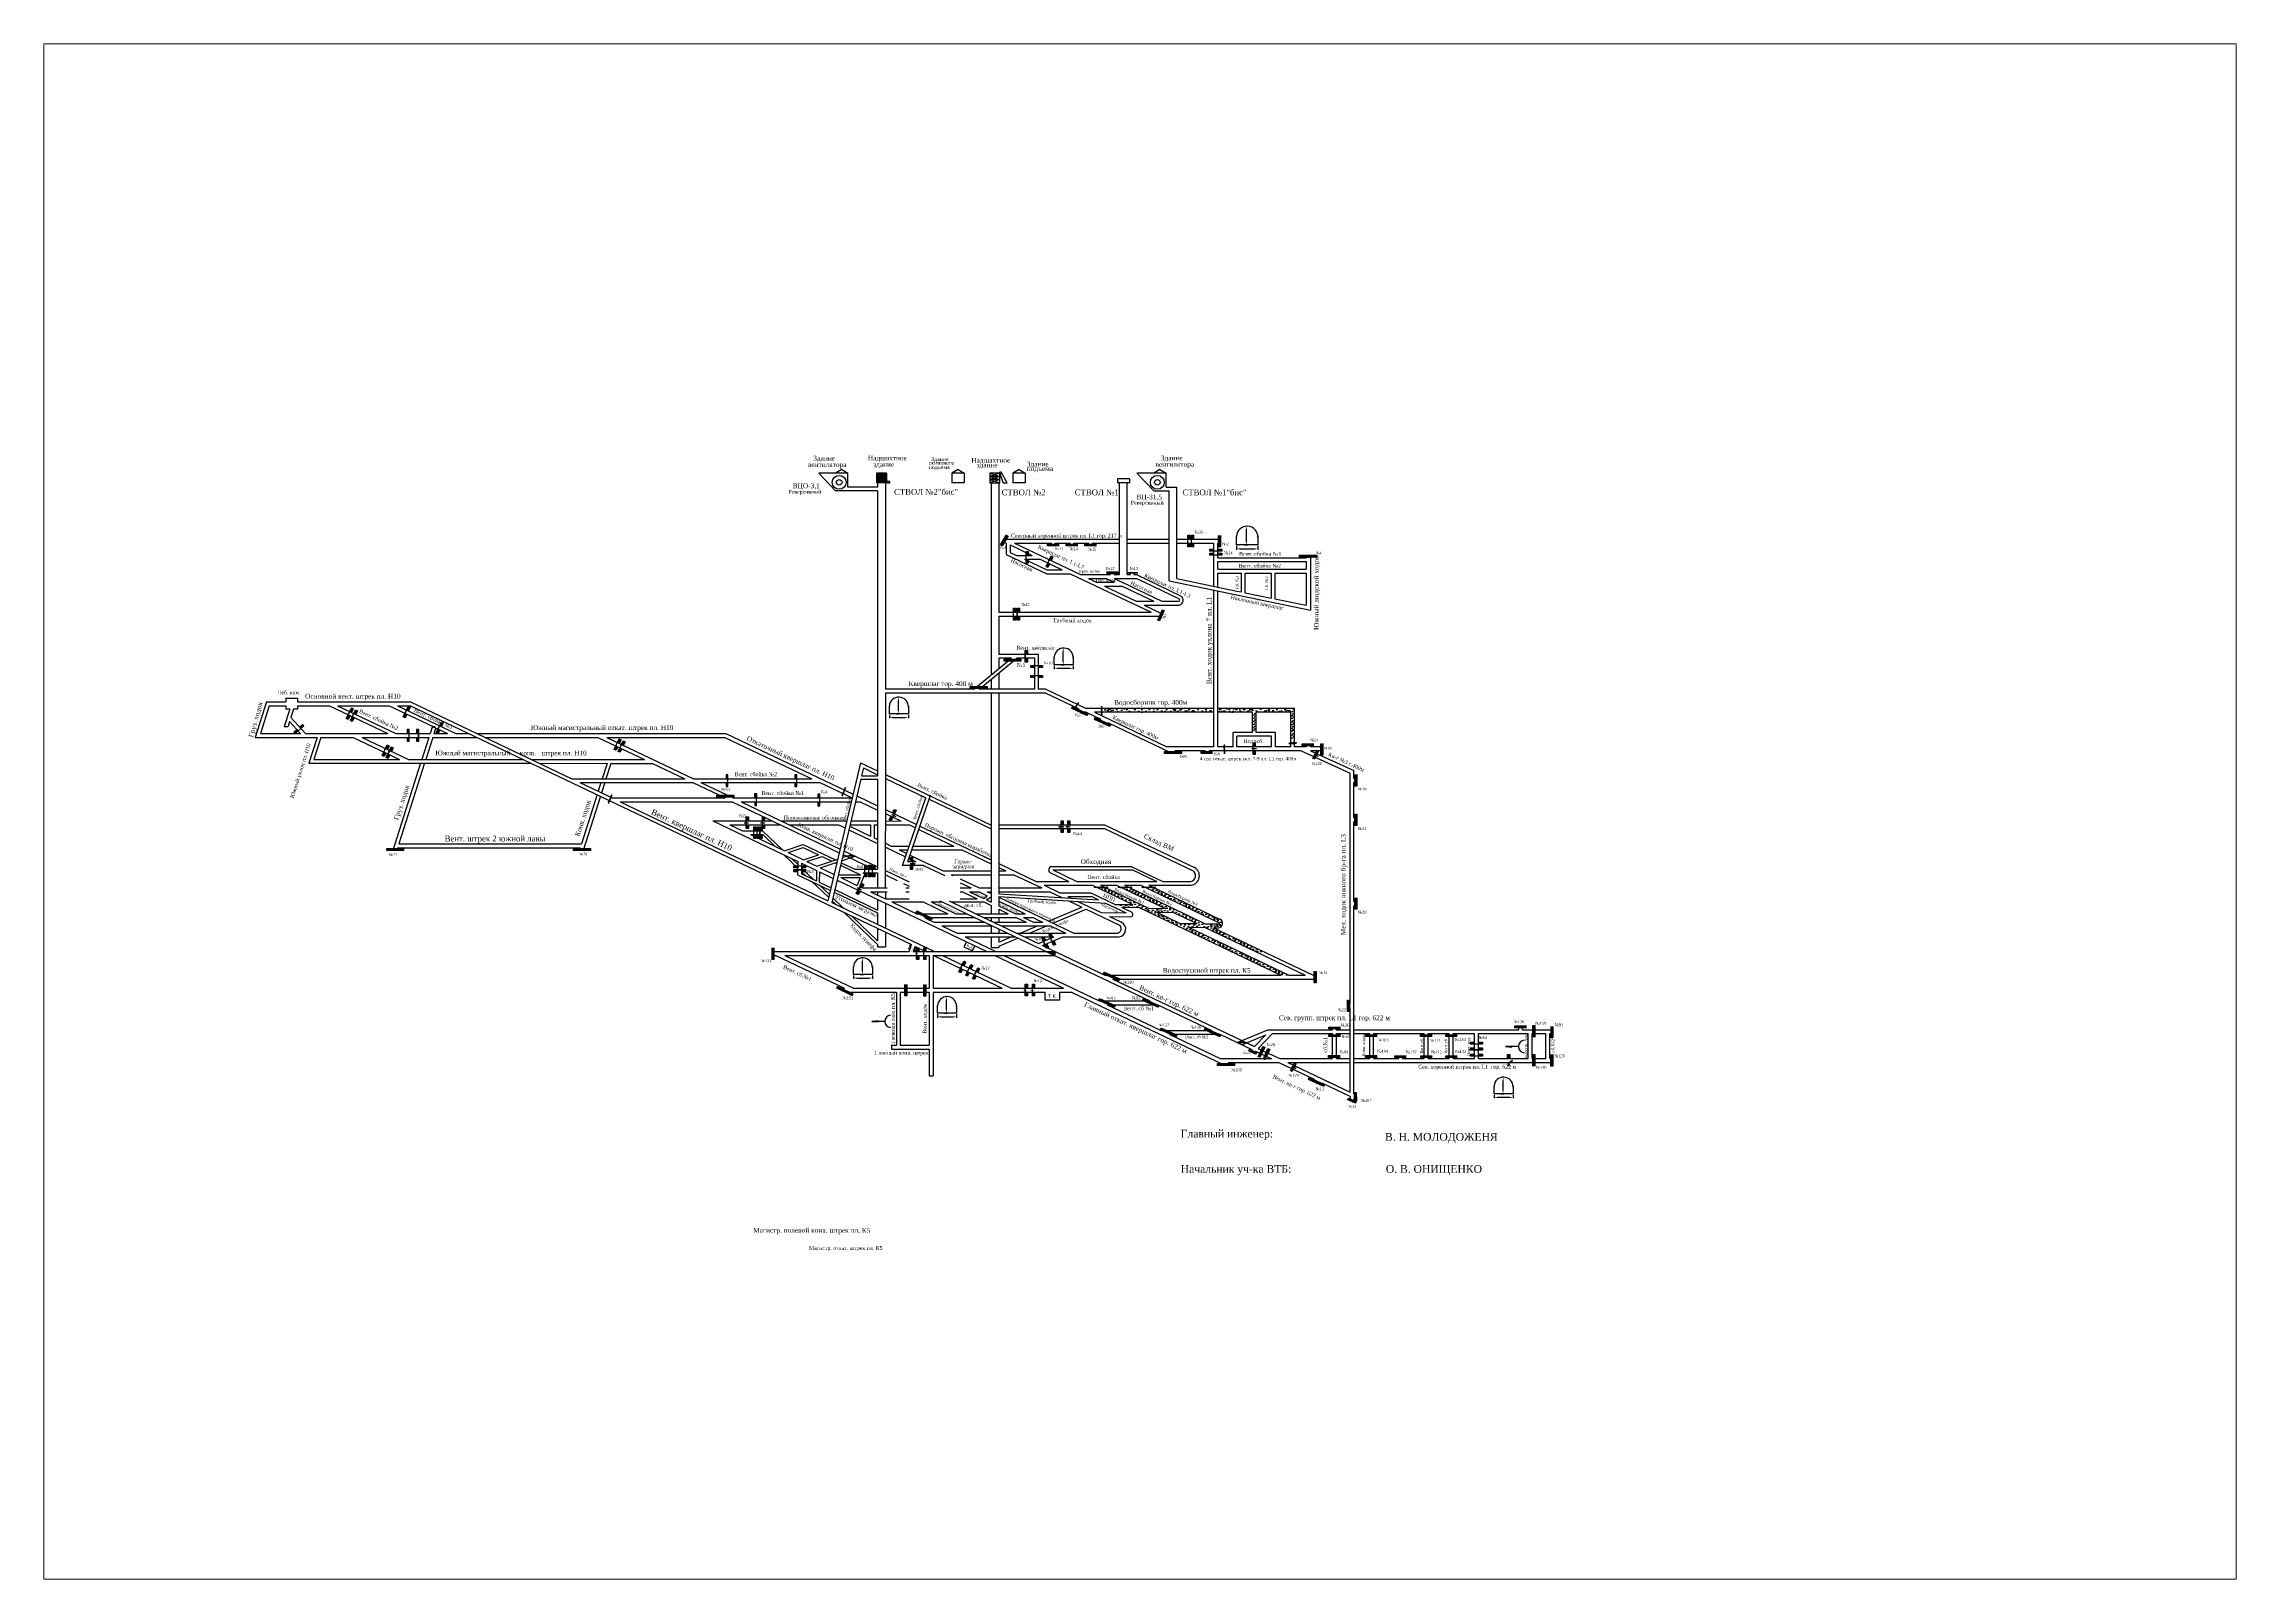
# Paper-space layout 'Layout2' of a CAD drawing. Header units: millimetres. Extents: x 29 to 262, y 20 to 183.
# The model-space entities are those that its viewports show. They can reach past a viewport. Long polylines and large blocks are cut down to what shows.
import ezdxf

# ---------------------------------------------------------------- set-up
doc = ezdxf.new("R2010")
doc.units = ezdxf.units.MM
for name, color, linetype in [('Двери', 7, 'Continuous'), ('Номера перемычек', 7, 'Continuous'), ('Перемычки 01', 7, 'Continuous'), ('Подписи', 7, 'Continuous')]:
    doc.layers.add(name, color=color, linetype=linetype)
doc.styles.get("Standard").update_dxf_attribs({"font": 'TIMES.TTF', "height": 10})
doc.dimstyles.new('AM_ISO', dxfattribs={"dimtxt": 3.5, "dimasz": 3.5, "dimexe": 1, "dimexo": 1, "dimgap": 1.5, "dimtad": 1, "dimdsep": 46, "dimtxsty": 'Standard', "dimcen": 0, "dimclrd": 256, "dimclre": 256, "dimclrt": 140, "dimadec": 0, "dimazin": 2, "dimtp": 0.1, "dimtm": 0.1, "dimtfac": 0.71, "dimtdec": 3, "dimtmove": 0, "dimatfit": 3, "dimfxl": 0, "dimlwd": -1, "dimlwe": -1, "dimarcsym": 0})

# ---------------------------------------------------------------- blocks, each defined once
blk = doc.blocks.new('*D41')
at = {"linetype": 'ByBlock'}
for p, q in [((-179, 230.1), (-179, 226)), ((-156.9, 230.1), (-156.9, 226)), ((-175.5, 227), (-160.4, 227))]:
    blk.add_line(p, q, dxfattribs=at)
for points in [[(-175.5, 227.6), (-175.5, 226.4), (-179, 227)], [(-160.4, 227.6), (-160.4, 226.4), (-156.9, 227)]]:
    blk.add_solid(points)
at = {"layer": 'Defpoints', "color": 0}
for p in [(-179, 231.1), (-156.9, 231.1), (-156.9, 227)]:
    blk.add_point(p, dxfattribs=at)
blk = doc.blocks.new('*D44')
at = {"linetype": 'ByBlock'}
for p, q in [((-171.2, 231.1), (-167.5, 231.1)), ((-169.1, 250.6), (-169.5, 250.6)), ((-168.5, 234.6), (-168.5, 247.1))]:
    blk.add_line(p, q, dxfattribs=at)
for points in [[(-169.1, 247.1), (-167.9, 247.1), (-168.5, 250.6)], [(-169.1, 234.6), (-167.9, 234.6), (-168.5, 231.1)]]:
    blk.add_solid(points)
at = {"layer": 'Defpoints', "color": 0}
for p in [(-172.2, 231.1), (-168.5, 250.6), (-168.1, 250.6)]:
    blk.add_point(p, dxfattribs=at)
blk = doc.blocks.new('*D49')
at = {"linetype": 'ByBlock'}
for p, q in [((-490.2, -257.5), (-490.2, -261.2)), ((-486.7, -260.2), (-473.9, -260.2)), ((-470.4, -257.5), (-470.4, -261.2))]:
    blk.add_line(p, q, dxfattribs=at)
for points in [[(-486.7, -259.6), (-486.7, -260.8), (-490.2, -260.2)], [(-473.9, -259.6), (-473.9, -260.8), (-470.4, -260.2)]]:
    blk.add_solid(points)
at = {"layer": 'Defpoints', "color": 0}
for p in [(-490.2, -256.5), (-470.4, -256.5), (-470.4, -260.2)]:
    blk.add_point(p, dxfattribs=at)
blk = doc.blocks.new('*D48')
at = {"linetype": 'ByBlock'}
for p, q in [((-481.4, -239.1), (-481.8, -239.1)), ((-480.8, -253), (-480.8, -242.6)), ((-483.1, -256.5), (-479.8, -256.5))]:
    blk.add_line(p, q, dxfattribs=at)
for points in [[(-481.4, -242.6), (-480.2, -242.6), (-480.8, -239.1)], [(-481.4, -253), (-480.2, -253), (-480.8, -256.5)]]:
    blk.add_solid(points)
at = {"layer": 'Defpoints', "color": 0}
for p in [(-480.8, -239.1), (-480.4, -239.1), (-484.1, -256.5)]:
    blk.add_point(p, dxfattribs=at)
blk = doc.blocks.new('*D56')
at = {"linetype": 'ByBlock'}
for p, q in [((-577.8, -217.1), (-577.8, -220.8)), ((-574.3, -219.8), (-561.5, -219.8)), ((-558, -217.1), (-558, -220.8))]:
    blk.add_line(p, q, dxfattribs=at)
for points in [[(-574.3, -219.2), (-574.3, -220.4), (-577.8, -219.8)], [(-561.5, -219.2), (-561.5, -220.4), (-558, -219.8)]]:
    blk.add_solid(points)
at = {"layer": 'Defpoints', "color": 0}
for p in [(-577.8, -216.1), (-558, -216.1), (-558, -219.8)]:
    blk.add_point(p, dxfattribs=at)
blk = doc.blocks.new('*D55')
at = {"linetype": 'ByBlock'}
for p, q in [((-569, -198.8), (-569.4, -198.8)), ((-568.4, -212.6), (-568.4, -202.3)), ((-570.7, -216.1), (-567.4, -216.1))]:
    blk.add_line(p, q, dxfattribs=at)
for points in [[(-569, -202.3), (-567.8, -202.3), (-568.4, -198.8)], [(-569, -212.6), (-567.8, -212.6), (-568.4, -216.1)]]:
    blk.add_solid(points)
at = {"layer": 'Defpoints', "color": 0}
for p in [(-568.4, -198.8), (-568, -198.8), (-571.7, -216.1)]:
    blk.add_point(p, dxfattribs=at)
blk = doc.blocks.new('*D70')
at = {"linetype": 'ByBlock'}
for p, q in [((-368.8, 105.4), (-368.8, 101.7)), ((-365.3, 102.7), (-352.5, 102.7)), ((-349, 105.4), (-349, 101.7))]:
    blk.add_line(p, q, dxfattribs=at)
for points in [[(-365.3, 103.3), (-365.3, 102.1), (-368.8, 102.7)], [(-352.5, 103.3), (-352.5, 102.1), (-349, 102.7)]]:
    blk.add_solid(points)
at = {"layer": 'Defpoints', "color": 0}
for p in [(-368.8, 106.4), (-349, 106.4), (-349, 102.7)]:
    blk.add_point(p, dxfattribs=at)
blk = doc.blocks.new('*D69')
at = {"linetype": 'ByBlock'}
for p, q in [((-360, 123.7), (-360.4, 123.7)), ((-359.4, 109.9), (-359.4, 120.2)), ((-361.7, 106.4), (-358.4, 106.4))]:
    blk.add_line(p, q, dxfattribs=at)
for points in [[(-360, 120.2), (-358.8, 120.2), (-359.4, 123.7)], [(-360, 109.9), (-358.8, 109.9), (-359.4, 106.4)]]:
    blk.add_solid(points)
at = {"layer": 'Defpoints', "color": 0}
for p in [(-359.4, 123.7), (-359, 123.7), (-362.7, 106.4)]:
    blk.add_point(p, dxfattribs=at)
blk = doc.blocks.new('*D72')
at = {"linetype": 'ByBlock'}
for p, q in [((-540.4, 54.3), (-540.4, 50.6)), ((-536.9, 51.6), (-524.1, 51.6)), ((-520.6, 54.3), (-520.6, 50.6))]:
    blk.add_line(p, q, dxfattribs=at)
for points in [[(-536.9, 52.2), (-536.9, 51), (-540.4, 51.6)], [(-524.1, 52.2), (-524.1, 51), (-520.6, 51.6)]]:
    blk.add_solid(points)
at = {"layer": 'Defpoints', "color": 0}
for p in [(-540.4, 55.3), (-520.6, 55.3), (-520.6, 51.6)]:
    blk.add_point(p, dxfattribs=at)
blk = doc.blocks.new('*D71')
at = {"linetype": 'ByBlock'}
for p, q in [((-531.6, 72.7), (-532, 72.7)), ((-531, 58.8), (-531, 69.2)), ((-533.3, 55.3), (-530, 55.3))]:
    blk.add_line(p, q, dxfattribs=at)
for points in [[(-531.6, 69.2), (-530.4, 69.2), (-531, 72.7)], [(-531.6, 58.8), (-530.4, 58.8), (-531, 55.3)]]:
    blk.add_solid(points)
at = {"layer": 'Defpoints', "color": 0}
for p in [(-531, 72.7), (-530.6, 72.7), (-534.3, 55.3)]:
    blk.add_point(p, dxfattribs=at)
blk = doc.blocks.new('*D75')
at = {"linetype": 'ByBlock'}
for p, q in [((89, -341.3), (89, -345)), ((108.8, -341.3), (108.8, -345)), ((92.5, -344), (105.3, -344))]:
    blk.add_line(p, q, dxfattribs=at)
for points in [[(92.5, -343.5), (92.5, -344.6), (89, -344)], [(105.3, -343.5), (105.3, -344.6), (108.8, -344)]]:
    blk.add_solid(points)
at = {"layer": 'Defpoints', "color": 0}
for p in [(89, -340.3), (108.8, -340.3), (108.8, -344)]:
    blk.add_point(p, dxfattribs=at)
blk = doc.blocks.new('*D74')
at = {"linetype": 'ByBlock'}
for p, q in [((96.1, -340.4), (99.4, -340.4)), ((97.8, -323), (97.4, -323)), ((98.4, -336.9), (98.4, -326.5))]:
    blk.add_line(p, q, dxfattribs=at)
for points in [[(97.8, -326.5), (99, -326.5), (98.4, -323)], [(97.8, -336.9), (99, -336.9), (98.4, -340.4)]]:
    blk.add_solid(points)
at = {"layer": 'Defpoints', "color": 0}
for p in [(95.1, -340.4), (98.4, -323), (98.8, -323)]:
    blk.add_point(p, dxfattribs=at)

msp = doc.modelspace()

# ---------------------------------------------------------------- hatches: boundary and pattern name
h = msp.add_hatch()
h.set_pattern_fill('AR-CONC', scale=0.1, style=0)
h.paths.add_polyline_path([(-202.56, 56.892), (-202.56, 60.892), (-316.534, 60.892), (-316.534, 57.392), (-316.034, 56.892)])
h.paths.add_polyline_path([(-162.56, 56.892), (-158.56, 56.892), (-122.56, 56.892), (-122.56, 24.728), (-119.06, 24.728), (-118.56, 25.228), (-118.56, 60.892), (-198.56, 60.892), (-198.56, 56.892)])
h = msp.add_hatch(color=256)
h.paths.add_polyline_path([(-158.741, 19.08), (-161.664, 19.08), (-161.664, 18.909), (-158.741, 18.909)])
h.paths.add_polyline_path([(-161.764, 19.08), (-162.703, 19.08), (-162.703, 18.909), (-161.764, 18.909)])
h = msp.add_hatch(color=256)
h.paths.add_polyline_path([(-93.948, 15.795), (-95.63, 16.622), (-99.456, 8.845), (-97.774, 8.017)])
h.paths.add_polyline_path([(-94.115, 15.738), (-95.573, 16.455), (-99.289, 8.902), (-97.831, 8.185)], flags=16)
for color, points in [(256, [(-98.405, 13.225), (-98.466, 13.095), (-96.362, 12.113), (-96.301, 12.244)]), (256, [(-94.227, 11.118), (-94.166, 11.248), (-96.211, 12.202), (-96.271, 12.071)]), (256, [(-579.511, -91.208), (-584.974, -93.034), (-575.903, -92.929)]), (256, [(-573.954, -125.683), (-574.017, -125.813), (-571.927, -126.825), (-571.865, -126.696)]), (256, [(-569.808, -127.853), (-569.745, -127.723), (-571.775, -126.739), (-571.838, -126.869)]), (256, [(-367.557, -192.293), (-376.849, -192.293), (-368.462, -196.293)]), (256, [(-401.259, -232.313), (-401.259, -232.457), (-398.937, -232.457), (-398.937, -232.313)]), (256, [(-396.581, -232.457), (-396.581, -232.313), (-398.837, -232.313), (-398.837, -232.457)]), (256, [(-393.85, -232.313), (-393.85, -232.457), (-391.528, -232.457), (-391.528, -232.313)]), (256, [(-389.172, -232.457), (-389.172, -232.313), (-391.428, -232.313), (-391.428, -232.457)]), (256, [(-552.131, -265.511), (-552.131, -264.316), (-558.69, -264.956)]), (256, [(-173.372, -284.904), (-178.342, -286.966), (-168.516, -287.221)]), (3, [(-165.254, -294.103), (-165.971, -295.478), (-159.216, -298.999), (-158.499, -297.624)]), (256, [(107.472, -291.768), (107.472, -290.573), (100.913, -291.212)]), (256, [(-121.644, -311.82), (-121.705, -311.951), (-119.601, -312.932), (-119.54, -312.802)]), (256, [(-120.632, -312.292), (-120.696, -312.421), (-119.223, -313.108), (-119.16, -312.979)]), (256, [(-117.465, -313.928), (-117.405, -313.798), (-119.449, -312.844), (-119.51, -312.975)])]:
    msp.add_hatch(color=color).paths.add_polyline_path(points)
h = msp.add_hatch(color=256)
h.paths.add_polyline_path([(-520.296, -187.701), (-520.974, -189.794), (-518.967, -190.445), (-518.936, -190.35), (-520.848, -189.73), (-520.232, -187.827), (-518.319, -188.447), (-518.288, -188.352)])
h.paths.add_polyline_path([(-518.93, -190.332), (-518.967, -190.445), (-516.528, -193.062), (-516.453, -192.991), (-516.764, -192.657)])
h.paths.add_polyline_path([(-515.281, -191.639), (-515.312, -191.735), (-513.304, -192.385), (-512.626, -190.292), (-514.634, -189.642), (-514.664, -189.737), (-512.752, -190.357), (-513.368, -192.259)])
h = msp.add_hatch(color=3)
h.paths.add_polyline_path([(-520.232, -187.827), (-520.848, -189.73), (-518.936, -190.35), (-518.319, -188.447)])
h.paths.add_polyline_path([(-514.664, -189.737), (-515.281, -191.639), (-513.368, -192.259), (-512.752, -190.357)])
h = msp.add_hatch(color=256)
h.paths.add_polyline_path([(-519.37, -184.885), (-520.049, -186.978), (-518.041, -187.628), (-518.01, -187.533), (-519.923, -186.913), (-519.306, -185.011), (-517.393, -185.631), (-517.363, -185.535)])
h.paths.add_polyline_path([(-518.004, -187.515), (-518.041, -187.628), (-515.603, -190.246), (-515.527, -190.174), (-515.838, -189.84)])
h.paths.add_polyline_path([(-514.355, -188.823), (-514.386, -188.918), (-512.378, -189.569), (-511.7, -187.476), (-513.708, -186.825), (-513.739, -186.92), (-511.826, -187.54), (-512.443, -189.443)])
h = msp.add_hatch(color=3)
h.paths.add_polyline_path([(-519.306, -185.011), (-519.923, -186.913), (-518.01, -187.533), (-517.393, -185.631)])
h.paths.add_polyline_path([(-513.739, -186.92), (-514.355, -188.823), (-512.443, -189.443), (-511.826, -187.54)])
h = msp.add_hatch(color=256)
h.paths.add_polyline_path([(-165.314, -293.913), (-166.161, -295.537), (-159.156, -299.189), (-158.309, -297.564)])
h.paths.add_polyline_path([(-158.499, -297.624), (-159.216, -298.999), (-165.971, -295.478), (-165.254, -294.103)], flags=16)
h = msp.add_hatch(color=256)
h.paths.add_polyline_path([(-117.186, -309.251), (-118.868, -308.423), (-122.695, -316.201), (-121.013, -317.028)])
h.paths.add_polyline_path([(-117.354, -309.308), (-118.811, -308.591), (-122.527, -316.144), (-121.07, -316.861)], flags=16)
at = {"layer": 'Двери'}
h = msp.add_hatch(color=256, dxfattribs=at)
h.paths.add_polyline_path([(-227.683, 237.095), (-227.683, 241.195), (-229.883, 241.195), (-229.883, 237.095), (-229.783, 237.095), (-229.783, 241.095), (-227.783, 241.095), (-227.783, 237.095)])
h.paths.add_polyline_path([(-229.783, 233.095), (-229.783, 237.095), (-229.883, 237.095), (-229.883, 233.095)])
h.paths.add_polyline_path([(-227.683, 228.995), (-227.683, 233.095), (-227.783, 233.095), (-227.783, 229.095), (-229.783, 229.095), (-229.783, 233.095), (-229.883, 233.095), (-229.883, 228.995)])
h = msp.add_hatch(color=3, dxfattribs=at)
h.paths.add_polyline_path([(-227.783, 241.095), (-229.783, 241.095), (-229.783, 237.095), (-227.783, 237.095)])
h.paths.add_polyline_path([(-229.783, 229.095), (-227.783, 229.095), (-227.783, 233.095), (-229.783, 233.095)])
h = msp.add_hatch(color=256, dxfattribs=at)
h.paths.add_polyline_path([(-223.683, 237.095), (-223.683, 241.195), (-225.883, 241.195), (-225.883, 237.095), (-225.783, 237.095), (-225.783, 241.095), (-223.783, 241.095), (-223.783, 237.095)])
h.paths.add_polyline_path([(-225.783, 233.095), (-225.783, 237.095), (-225.883, 237.095), (-225.883, 233.095)])
h.paths.add_polyline_path([(-223.683, 228.995), (-223.683, 233.095), (-223.783, 233.095), (-223.783, 229.095), (-225.783, 229.095), (-225.783, 233.095), (-225.883, 233.095), (-225.883, 228.995)])
h = msp.add_hatch(color=3, dxfattribs=at)
h.paths.add_polyline_path([(-223.783, 241.095), (-225.783, 241.095), (-225.783, 237.095), (-223.783, 237.095)])
h.paths.add_polyline_path([(-225.783, 229.095), (-223.783, 229.095), (-223.783, 233.095), (-225.783, 233.095)])
h = msp.add_hatch(color=256, dxfattribs=at)
h.paths.add_polyline_path([(-395.865, 220.176), (-395.865, 224.276), (-398.065, 224.276), (-398.065, 220.176), (-397.965, 220.176), (-397.965, 224.176), (-395.965, 224.176), (-395.965, 220.176)])
h.paths.add_polyline_path([(-397.965, 216.176), (-397.965, 220.176), (-398.065, 220.176), (-398.065, 216.176)])
h.paths.add_polyline_path([(-395.865, 212.076), (-395.865, 216.176), (-395.965, 216.176), (-395.965, 212.176), (-397.965, 212.176), (-397.965, 216.176), (-398.065, 216.176), (-398.065, 212.076)])
h = msp.add_hatch(color=3, dxfattribs=at)
h.paths.add_polyline_path([(-395.965, 224.176), (-397.965, 224.176), (-397.965, 220.176), (-395.965, 220.176)])
h.paths.add_polyline_path([(-397.965, 212.176), (-395.965, 212.176), (-395.965, 216.176), (-397.965, 216.176)])
h = msp.add_hatch(color=256, dxfattribs=at)
h.paths.add_polyline_path([(-371.838, 215.051), (-370.073, 218.751), (-372.059, 219.698), (-373.824, 215.998), (-373.734, 215.955), (-372.012, 219.565), (-370.207, 218.704), (-371.928, 215.094)])
h.paths.add_polyline_path([(-375.456, 212.344), (-373.734, 215.955), (-373.824, 215.998), (-375.546, 212.387)])
h.paths.add_polyline_path([(-375.325, 207.74), (-373.56, 211.44), (-373.65, 211.483), (-375.372, 207.873), (-377.177, 208.734), (-375.456, 212.344), (-375.546, 212.387), (-377.311, 208.687)])
h = msp.add_hatch(color=3, dxfattribs=at)
h.paths.add_polyline_path([(-370.207, 218.704), (-372.012, 219.565), (-373.734, 215.955), (-371.928, 215.094)])
h.paths.add_polyline_path([(-377.177, 208.734), (-375.372, 207.873), (-373.65, 211.483), (-375.456, 212.344)])
h = msp.add_hatch(color=256, dxfattribs=at)
h.paths.add_polyline_path([(-202.56, 226.659), (-206.66, 226.659), (-206.66, 224.459), (-202.56, 224.459), (-202.56, 224.559), (-206.56, 224.559), (-206.56, 226.559), (-202.56, 226.559)])
h.paths.add_polyline_path([(-198.56, 224.559), (-202.56, 224.559), (-202.56, 224.459), (-198.56, 224.459)])
h.paths.add_polyline_path([(-194.46, 226.659), (-198.56, 226.659), (-198.56, 226.559), (-194.56, 226.559), (-194.56, 224.559), (-198.56, 224.559), (-198.56, 224.459), (-194.46, 224.459)])
h = msp.add_hatch(color=256, dxfattribs=at)
h.paths.add_polyline_path([(-202.56, 222.659), (-206.66, 222.659), (-206.66, 220.459), (-202.56, 220.459), (-202.56, 220.559), (-206.56, 220.559), (-206.56, 222.559), (-202.56, 222.559)])
h.paths.add_polyline_path([(-198.56, 220.559), (-202.56, 220.559), (-202.56, 220.459), (-198.56, 220.459)])
h.paths.add_polyline_path([(-194.46, 222.659), (-198.56, 222.659), (-198.56, 222.559), (-194.56, 222.559), (-194.56, 220.559), (-198.56, 220.559), (-198.56, 220.459), (-194.46, 220.459)])
h = msp.add_hatch(color=3, dxfattribs=at)
h.paths.add_polyline_path([(-206.56, 226.559), (-206.56, 224.559), (-202.56, 224.559), (-202.56, 226.559)])
h.paths.add_polyline_path([(-194.56, 224.559), (-194.56, 226.559), (-198.56, 226.559), (-198.56, 224.559)])
h = msp.add_hatch(color=3, dxfattribs=at)
h.paths.add_polyline_path([(-206.56, 222.559), (-206.56, 220.559), (-202.56, 220.559), (-202.56, 222.559)])
h.paths.add_polyline_path([(-194.56, 220.559), (-194.56, 222.559), (-198.56, 222.559), (-198.56, 220.559)])
h = msp.add_hatch(color=256, dxfattribs=at)
h.paths.add_polyline_path([(-409.045, 161.077), (-409.045, 165.177), (-411.245, 165.177), (-411.245, 161.077), (-411.145, 161.077), (-411.145, 165.077), (-409.145, 165.077), (-409.145, 161.077)])
h.paths.add_polyline_path([(-411.145, 157.077), (-411.145, 161.077), (-411.245, 161.077), (-411.245, 157.077)])
h.paths.add_polyline_path([(-409.045, 152.977), (-409.045, 157.077), (-409.145, 157.077), (-409.145, 153.077), (-411.145, 153.077), (-411.145, 157.077), (-411.245, 157.077), (-411.245, 152.977)])
h = msp.add_hatch(color=256, dxfattribs=at)
h.paths.add_polyline_path([(-409.045, 161.033), (-409.045, 165.133), (-411.245, 165.133), (-411.245, 161.033), (-411.145, 161.033), (-411.145, 165.033), (-409.145, 165.033), (-409.145, 161.033)])
h.paths.add_polyline_path([(-411.145, 157.033), (-411.145, 161.033), (-411.245, 161.033), (-411.245, 157.033)])
h.paths.add_polyline_path([(-409.045, 152.933), (-409.045, 157.033), (-409.145, 157.033), (-409.145, 153.033), (-411.145, 153.033), (-411.145, 157.033), (-411.245, 157.033), (-411.245, 152.933)])
h = msp.add_hatch(color=3, dxfattribs=at)
h.paths.add_polyline_path([(-409.145, 165.077), (-411.145, 165.077), (-411.145, 161.077), (-409.145, 161.077)])
h.paths.add_polyline_path([(-411.145, 153.077), (-409.145, 153.077), (-409.145, 157.077), (-411.145, 157.077)])
h = msp.add_hatch(color=3, dxfattribs=at)
h.paths.add_polyline_path([(-409.145, 165.033), (-411.145, 165.033), (-411.145, 161.033), (-409.145, 161.033)])
h.paths.add_polyline_path([(-411.145, 153.033), (-409.145, 153.033), (-409.145, 157.033), (-411.145, 157.033)])
h = msp.add_hatch(color=256, dxfattribs=at)
h.paths.add_polyline_path([(-405.045, 161.077), (-405.045, 165.177), (-407.245, 165.177), (-407.245, 161.077), (-407.145, 161.077), (-407.145, 165.077), (-405.145, 165.077), (-405.145, 161.077)])
h.paths.add_polyline_path([(-407.145, 157.077), (-407.145, 161.077), (-407.245, 161.077), (-407.245, 157.077)])
h.paths.add_polyline_path([(-405.045, 152.977), (-405.045, 157.077), (-405.145, 157.077), (-405.145, 153.077), (-407.145, 153.077), (-407.145, 157.077), (-407.245, 157.077), (-407.245, 152.977)])
h = msp.add_hatch(color=256, dxfattribs=at)
h.paths.add_polyline_path([(-405.045, 161.033), (-405.045, 165.133), (-407.245, 165.133), (-407.245, 161.033), (-407.145, 161.033), (-407.145, 165.033), (-405.145, 165.033), (-405.145, 161.033)])
h.paths.add_polyline_path([(-407.145, 157.033), (-407.145, 161.033), (-407.245, 161.033), (-407.245, 157.033)])
h.paths.add_polyline_path([(-405.045, 152.933), (-405.045, 157.033), (-405.145, 157.033), (-405.145, 153.033), (-407.145, 153.033), (-407.145, 157.033), (-407.245, 157.033), (-407.245, 152.933)])
h = msp.add_hatch(color=3, dxfattribs=at)
h.paths.add_polyline_path([(-405.145, 165.077), (-407.145, 165.077), (-407.145, 161.077), (-405.145, 161.077)])
h.paths.add_polyline_path([(-407.145, 153.077), (-405.145, 153.077), (-405.145, 157.077), (-407.145, 157.077)])
h = msp.add_hatch(color=3, dxfattribs=at)
h.paths.add_polyline_path([(-405.145, 165.033), (-407.145, 165.033), (-407.145, 161.033), (-405.145, 161.033)])
h.paths.add_polyline_path([(-407.145, 153.033), (-405.145, 153.033), (-405.145, 157.033), (-407.145, 157.033)])
h = msp.add_hatch(color=256, dxfattribs=at)
h.paths.add_polyline_path([(-396.725, 117.059), (-396.725, 121.159), (-398.925, 121.159), (-398.925, 117.059), (-398.825, 117.059), (-398.825, 121.059), (-396.825, 121.059), (-396.825, 117.059)])
h.paths.add_polyline_path([(-398.825, 113.059), (-398.825, 117.059), (-398.925, 117.059), (-398.925, 113.059)])
h.paths.add_polyline_path([(-396.725, 108.959), (-396.725, 113.059), (-396.825, 113.059), (-396.825, 109.059), (-398.825, 109.059), (-398.825, 113.059), (-398.925, 113.059), (-398.925, 108.959)])
h = msp.add_hatch(color=3, dxfattribs=at)
h.paths.add_polyline_path([(-396.825, 121.059), (-398.825, 121.059), (-398.825, 117.059), (-396.825, 117.059)])
h.paths.add_polyline_path([(-398.825, 109.059), (-396.825, 109.059), (-396.825, 113.059), (-398.825, 113.059)])
h = msp.add_hatch(color=256, dxfattribs=at)
h.paths.add_polyline_path([(-385.128, 103.518), (-381.028, 103.518), (-381.028, 105.718), (-385.128, 105.718), (-385.128, 105.618), (-381.128, 105.618), (-381.128, 103.618), (-385.128, 103.618)])
h.paths.add_polyline_path([(-389.128, 105.618), (-385.128, 105.618), (-385.128, 105.718), (-389.128, 105.718)])
h.paths.add_polyline_path([(-393.228, 103.518), (-389.128, 103.518), (-389.128, 103.618), (-393.128, 103.618), (-393.128, 105.618), (-389.128, 105.618), (-389.128, 105.718), (-393.228, 105.718)])
h = msp.add_hatch(color=256, dxfattribs=at)
h.paths.add_polyline_path([(-385.128, 92.918), (-381.028, 92.918), (-381.028, 95.118), (-385.128, 95.118), (-385.128, 95.018), (-381.128, 95.018), (-381.128, 93.018), (-385.128, 93.018)])
h.paths.add_polyline_path([(-389.128, 95.018), (-385.128, 95.018), (-385.128, 95.118), (-389.128, 95.118)])
h.paths.add_polyline_path([(-393.228, 92.918), (-389.128, 92.918), (-389.128, 93.018), (-393.128, 93.018), (-393.128, 95.018), (-389.128, 95.018), (-389.128, 95.118), (-393.228, 95.118)])
h = msp.add_hatch(color=3, dxfattribs=at)
h.paths.add_polyline_path([(-381.128, 103.618), (-381.128, 105.618), (-385.128, 105.618), (-385.128, 103.618)])
h.paths.add_polyline_path([(-393.128, 105.618), (-393.128, 103.618), (-389.128, 103.618), (-389.128, 105.618)])
h = msp.add_hatch(color=3, dxfattribs=at)
h.paths.add_polyline_path([(-381.128, 93.018), (-381.128, 95.018), (-385.128, 95.018), (-385.128, 93.018)])
h.paths.add_polyline_path([(-393.128, 95.018), (-393.128, 93.018), (-389.128, 93.018), (-389.128, 95.018)])
h = msp.add_hatch(color=256, dxfattribs=at)
h.paths.add_polyline_path([(-1100.107, 56.704), (-1098.342, 60.405), (-1100.328, 61.352), (-1102.093, 57.651), (-1102.002, 57.608), (-1100.28, 61.219), (-1098.475, 60.358), (-1100.197, 56.747)])
h.paths.add_polyline_path([(-1103.724, 53.998), (-1102.002, 57.608), (-1102.093, 57.651), (-1103.814, 54.041)])
h.paths.add_polyline_path([(-1103.594, 49.393), (-1101.829, 53.094), (-1101.919, 53.137), (-1103.641, 49.527), (-1105.446, 50.388), (-1103.724, 53.998), (-1103.814, 54.041), (-1105.579, 50.34)])
h = msp.add_hatch(color=3, dxfattribs=at)
h.paths.add_polyline_path([(-1098.475, 60.358), (-1100.28, 61.219), (-1102.002, 57.608), (-1100.197, 56.747)])
h.paths.add_polyline_path([(-1105.446, 50.388), (-1103.641, 49.527), (-1101.919, 53.137), (-1103.724, 53.998)])
h = msp.add_hatch(color=256, dxfattribs=at)
h.paths.add_polyline_path([(-1095.828, 54.662), (-1094.063, 58.362), (-1096.049, 59.309), (-1097.814, 55.609), (-1097.724, 55.566), (-1096.002, 59.176), (-1094.197, 58.315), (-1095.919, 54.705)])
h.paths.add_polyline_path([(-1099.446, 51.955), (-1097.724, 55.566), (-1097.814, 55.609), (-1099.536, 51.998)])
h.paths.add_polyline_path([(-1099.315, 47.35), (-1097.55, 51.051), (-1097.641, 51.094), (-1099.362, 47.484), (-1101.168, 48.345), (-1099.446, 51.955), (-1099.536, 51.998), (-1101.301, 48.298)])
h = msp.add_hatch(color=3, dxfattribs=at)
h.paths.add_polyline_path([(-1094.197, 58.315), (-1096.002, 59.176), (-1097.724, 55.566), (-1095.919, 54.705)])
h.paths.add_polyline_path([(-1101.168, 48.345), (-1099.362, 47.484), (-1097.641, 51.094), (-1099.446, 51.955)])
h = msp.add_hatch(color=256, dxfattribs=at)
h.paths.add_polyline_path([(-1040.855, 58.375), (-1039.09, 62.076), (-1041.075, 63.023), (-1042.84, 59.322), (-1042.75, 59.279), (-1041.028, 62.89), (-1039.223, 62.029), (-1040.945, 58.418)])
h.paths.add_polyline_path([(-1044.472, 55.669), (-1042.75, 59.279), (-1042.84, 59.322), (-1044.562, 55.712)])
h.paths.add_polyline_path([(-1044.341, 51.064), (-1042.576, 54.765), (-1042.667, 54.808), (-1044.389, 51.198), (-1046.194, 52.058), (-1044.472, 55.669), (-1044.562, 55.712), (-1046.327, 52.011)])
h = msp.add_hatch(color=3, dxfattribs=at)
h.paths.add_polyline_path([(-1039.223, 62.029), (-1041.028, 62.89), (-1042.75, 59.279), (-1040.945, 58.418)])
h.paths.add_polyline_path([(-1046.194, 52.058), (-1044.389, 51.198), (-1042.667, 54.808), (-1044.472, 55.669)])
h = msp.add_hatch(color=256, dxfattribs=at)
h.paths.add_polyline_path([(-1006.437, 42.024), (-1004.672, 45.725), (-1006.658, 46.672), (-1008.423, 42.971), (-1008.332, 42.928), (-1006.61, 46.538), (-1004.805, 45.677), (-1006.527, 42.067)])
h.paths.add_polyline_path([(-1010.054, 39.318), (-1008.332, 42.928), (-1008.423, 42.971), (-1010.144, 39.361)])
h.paths.add_polyline_path([(-1009.924, 34.713), (-1008.159, 38.414), (-1008.249, 38.457), (-1009.971, 34.846), (-1011.776, 35.707), (-1010.054, 39.318), (-1010.144, 39.361), (-1011.909, 35.66)])
h = msp.add_hatch(color=3, dxfattribs=at)
h.paths.add_polyline_path([(-1004.805, 45.677), (-1006.61, 46.538), (-1008.332, 42.928), (-1006.527, 42.067)])
h.paths.add_polyline_path([(-1011.776, 35.707), (-1009.971, 34.846), (-1008.249, 38.457), (-1010.054, 39.318)])
h = msp.add_hatch(color=256, dxfattribs=at)
h.paths.add_polyline_path([(-1154.216, 41.542), (-1151.178, 44.296), (-1149.7, 42.666), (-1152.738, 39.912), (-1152.805, 39.986), (-1149.842, 42.673), (-1151.185, 44.154), (-1154.148, 41.468)])
h.paths.add_polyline_path([(-1155.769, 37.299), (-1152.805, 39.986), (-1152.738, 39.912), (-1155.701, 37.225)])
h.paths.add_polyline_path([(-1160.217, 36.101), (-1157.179, 38.855), (-1157.112, 38.781), (-1160.075, 36.094), (-1158.732, 34.613), (-1155.769, 37.299), (-1155.701, 37.225), (-1158.739, 34.471)])
h = msp.add_hatch(color=3, dxfattribs=at)
h.paths.add_polyline_path([(-1151.185, 44.154), (-1149.842, 42.673), (-1152.805, 39.986), (-1154.148, 41.468)])
h.paths.add_polyline_path([(-1158.732, 34.613), (-1160.075, 36.094), (-1157.112, 38.781), (-1155.769, 37.299)])
h = msp.add_hatch(color=256, dxfattribs=at)
h.paths.add_polyline_path([(-1062.807, 18.253), (-1061.042, 21.954), (-1063.028, 22.901), (-1064.793, 19.2), (-1064.703, 19.157), (-1062.981, 22.768), (-1061.176, 21.907), (-1062.897, 18.296)])
h.paths.add_polyline_path([(-1066.424, 15.547), (-1064.703, 19.157), (-1064.793, 19.2), (-1066.515, 15.59)])
h.paths.add_polyline_path([(-1066.294, 10.942), (-1064.529, 14.643), (-1064.619, 14.686), (-1066.341, 11.076), (-1068.146, 11.936), (-1066.424, 15.547), (-1066.515, 15.59), (-1068.28, 11.889)])
h = msp.add_hatch(color=256, dxfattribs=at)
h.paths.add_polyline_path([(-1042.203, 34.799), (-1042.202, 38.899), (-1040.002, 38.898), (-1040.003, 34.798), (-1040.103, 34.798), (-1040.102, 38.798), (-1042.102, 38.798), (-1042.103, 34.798)])
h.paths.add_polyline_path([(-1040.104, 30.798), (-1040.103, 34.798), (-1040.003, 34.798), (-1040.004, 30.798)])
h.paths.add_polyline_path([(-1042.205, 26.699), (-1042.204, 30.799), (-1042.104, 30.798), (-1042.105, 26.798), (-1040.105, 26.798), (-1040.104, 30.798), (-1040.004, 30.798), (-1040.005, 26.698)])
h = msp.add_hatch(color=3, dxfattribs=at)
h.paths.add_polyline_path([(-1042.102, 38.798), (-1040.102, 38.798), (-1040.103, 34.798), (-1042.103, 34.798)])
h.paths.add_polyline_path([(-1040.105, 26.798), (-1042.105, 26.798), (-1042.104, 30.798), (-1040.104, 30.798)])
h = msp.add_hatch(color=256, dxfattribs=at)
h.paths.add_polyline_path([(-1032.429, 34.785), (-1032.428, 38.885), (-1030.228, 38.885), (-1030.229, 34.785), (-1030.329, 34.785), (-1030.328, 38.785), (-1032.328, 38.785), (-1032.329, 34.785)])
h.paths.add_polyline_path([(-1030.33, 30.785), (-1030.329, 34.785), (-1030.229, 34.785), (-1030.23, 30.785)])
h.paths.add_polyline_path([(-1032.431, 26.685), (-1032.43, 30.785), (-1032.33, 30.785), (-1032.331, 26.785), (-1030.331, 26.785), (-1030.33, 30.785), (-1030.23, 30.785), (-1030.231, 26.685)])
h = msp.add_hatch(color=3, dxfattribs=at)
h.paths.add_polyline_path([(-1032.328, 38.785), (-1030.328, 38.785), (-1030.329, 34.785), (-1032.329, 34.785)])
h.paths.add_polyline_path([(-1030.331, 26.785), (-1032.331, 26.785), (-1032.33, 30.785), (-1030.33, 30.785)])
h = msp.add_hatch(color=256, dxfattribs=at)
h.paths.add_polyline_path([(-821.381, 24.59), (-819.616, 28.291), (-821.602, 29.238), (-823.367, 25.537), (-823.276, 25.494), (-821.555, 29.104), (-819.749, 28.243), (-821.471, 24.633)])
h.paths.add_polyline_path([(-824.998, 21.883), (-823.276, 25.494), (-823.367, 25.537), (-825.089, 21.926)])
h.paths.add_polyline_path([(-824.868, 17.279), (-823.103, 20.979), (-823.193, 21.022), (-824.915, 17.412), (-826.72, 18.273), (-824.998, 21.883), (-825.089, 21.926), (-826.854, 18.226)])
h = msp.add_hatch(color=3, dxfattribs=at)
h.paths.add_polyline_path([(-819.749, 28.243), (-821.555, 29.104), (-823.276, 25.494), (-821.471, 24.633)])
h.paths.add_polyline_path([(-826.72, 18.273), (-824.915, 17.412), (-823.193, 21.022), (-824.998, 21.883)])
h = msp.add_hatch(color=256, dxfattribs=at)
h.paths.add_polyline_path([(-817.103, 22.547), (-815.338, 26.248), (-817.323, 27.195), (-819.088, 23.494), (-818.998, 23.451), (-817.276, 27.061), (-815.471, 26.2), (-817.193, 22.59)])
h.paths.add_polyline_path([(-820.72, 19.841), (-818.998, 23.451), (-819.088, 23.494), (-820.81, 19.884)])
h.paths.add_polyline_path([(-820.589, 15.236), (-818.824, 18.937), (-818.915, 18.98), (-820.637, 15.369), (-822.442, 16.23), (-820.72, 19.841), (-820.81, 19.884), (-822.575, 16.183)])
h = msp.add_hatch(color=3, dxfattribs=at)
h.paths.add_polyline_path([(-815.471, 26.2), (-817.276, 27.061), (-818.998, 23.451), (-817.193, 22.59)])
h.paths.add_polyline_path([(-822.442, 16.23), (-820.637, 15.369), (-818.915, 18.98), (-820.72, 19.841)])
h = msp.add_hatch(color=256, dxfattribs=at)
h.paths.add_polyline_path([(-159.564, 20.864), (-159.564, 24.964), (-161.764, 24.964), (-161.764, 20.864), (-161.664, 20.864), (-161.664, 24.864), (-159.664, 24.864), (-159.664, 20.864)])
h.paths.add_polyline_path([(-161.664, 16.864), (-161.664, 20.864), (-161.764, 20.864), (-161.764, 16.864)])
h.paths.add_polyline_path([(-159.564, 12.764), (-159.564, 16.864), (-159.664, 16.864), (-159.664, 12.864), (-161.664, 12.864), (-161.664, 16.864), (-161.764, 16.864), (-161.764, 12.764)])
h = msp.add_hatch(color=3, dxfattribs=at)
h.paths.add_polyline_path([(-159.664, 24.864), (-161.664, 24.864), (-161.664, 20.864), (-159.664, 20.864)])
h.paths.add_polyline_path([(-161.664, 12.864), (-159.664, 12.864), (-159.664, 16.864), (-161.664, 16.864)])
h = msp.add_hatch(color=3, dxfattribs=at)
h.paths.add_polyline_path([(-1061.176, 21.907), (-1062.981, 22.768), (-1064.703, 19.157), (-1062.897, 18.296)])
h.paths.add_polyline_path([(-1068.146, 11.936), (-1066.341, 11.076), (-1064.619, 14.686), (-1066.424, 15.547)])
h = msp.add_hatch(color=256, dxfattribs=at)
h.paths.add_polyline_path([(-1058.529, 16.21), (-1056.764, 19.911), (-1058.749, 20.858), (-1060.514, 17.158), (-1060.424, 17.114), (-1058.702, 20.725), (-1056.897, 19.864), (-1058.619, 16.254)])
h.paths.add_polyline_path([(-1062.146, 13.504), (-1060.424, 17.114), (-1060.514, 17.158), (-1062.236, 13.547)])
h.paths.add_polyline_path([(-1062.015, 8.899), (-1060.251, 12.6), (-1060.341, 12.643), (-1062.063, 9.033), (-1063.868, 9.894), (-1062.146, 13.504), (-1062.236, 13.547), (-1064.001, 9.846)])
h = msp.add_hatch(color=3, dxfattribs=at)
h.paths.add_polyline_path([(-1056.897, 19.864), (-1058.702, 20.725), (-1060.424, 17.114), (-1058.619, 16.254)])
h.paths.add_polyline_path([(-1063.868, 9.894), (-1062.063, 9.033), (-1060.341, 12.643), (-1062.146, 13.504)])
h = msp.add_hatch(color=256, dxfattribs=at)
h.paths.add_polyline_path([(-710.43, -12.294), (-710.429, -8.194), (-708.229, -8.194), (-708.23, -12.294), (-708.33, -12.294), (-708.329, -8.294), (-710.329, -8.294), (-710.33, -12.294)])
h.paths.add_polyline_path([(-708.331, -16.294), (-708.33, -12.294), (-708.23, -12.294), (-708.231, -16.294)])
h.paths.add_polyline_path([(-710.432, -20.394), (-710.431, -16.294), (-710.331, -16.294), (-710.332, -20.294), (-708.332, -20.294), (-708.331, -16.294), (-708.231, -16.294), (-708.232, -20.394)])
h = msp.add_hatch(color=3, dxfattribs=at)
h.paths.add_polyline_path([(-710.329, -8.294), (-708.329, -8.294), (-708.33, -12.294), (-710.33, -12.294)])
h.paths.add_polyline_path([(-708.332, -20.294), (-710.332, -20.294), (-710.331, -16.294), (-708.331, -16.294)])
h = msp.add_hatch(color=256, dxfattribs=at)
h.paths.add_polyline_path([(-638.72, -12.293), (-638.719, -8.193), (-636.519, -8.193), (-636.52, -12.293), (-636.62, -12.293), (-636.619, -8.293), (-638.619, -8.293), (-638.62, -12.293)])
h.paths.add_polyline_path([(-636.621, -16.293), (-636.62, -12.293), (-636.52, -12.293), (-636.521, -16.293)])
h.paths.add_polyline_path([(-638.722, -20.393), (-638.721, -16.293), (-638.621, -16.293), (-638.622, -20.293), (-636.622, -20.293), (-636.621, -16.293), (-636.521, -16.293), (-636.522, -20.393)])
h = msp.add_hatch(color=3, dxfattribs=at)
h.paths.add_polyline_path([(-638.619, -8.293), (-636.619, -8.293), (-636.62, -12.293), (-638.62, -12.293)])
h.paths.add_polyline_path([(-636.622, -20.293), (-638.622, -20.293), (-638.621, -16.293), (-636.621, -16.293)])
h = msp.add_hatch(color=256, dxfattribs=at)
h.paths.add_polyline_path([(-680.598, -32.298), (-680.597, -28.198), (-678.397, -28.198), (-678.398, -32.298), (-678.498, -32.298), (-678.497, -28.298), (-680.497, -28.298), (-680.498, -32.298)])
h.paths.add_polyline_path([(-678.499, -36.298), (-678.498, -32.298), (-678.398, -32.298), (-678.399, -36.298)])
h.paths.add_polyline_path([(-680.6, -40.398), (-680.599, -36.298), (-680.499, -36.298), (-680.5, -40.298), (-678.5, -40.298), (-678.499, -36.298), (-678.399, -36.298), (-678.4, -40.398)])
h = msp.add_hatch(color=3, dxfattribs=at)
h.paths.add_polyline_path([(-680.497, -28.298), (-678.497, -28.298), (-678.498, -32.298), (-680.498, -32.298)])
h.paths.add_polyline_path([(-678.5, -40.298), (-680.5, -40.298), (-680.499, -36.298), (-678.499, -36.298)])
h = msp.add_hatch(color=256, dxfattribs=at)
h.paths.add_polyline_path([(-614.927, -32.311), (-614.926, -28.211), (-612.726, -28.211), (-612.727, -32.311), (-612.827, -32.311), (-612.826, -28.311), (-614.826, -28.311), (-614.827, -32.311)])
h.paths.add_polyline_path([(-612.828, -36.311), (-612.827, -32.311), (-612.727, -32.311), (-612.728, -36.311)])
h.paths.add_polyline_path([(-614.929, -40.411), (-614.928, -36.311), (-614.828, -36.311), (-614.829, -40.311), (-612.829, -40.311), (-612.828, -36.311), (-612.728, -36.311), (-612.729, -40.411)])
h = msp.add_hatch(color=3, dxfattribs=at)
h.paths.add_polyline_path([(-614.826, -28.311), (-612.826, -28.311), (-612.827, -32.311), (-614.827, -32.311)])
h.paths.add_polyline_path([(-612.829, -40.311), (-614.829, -40.311), (-614.828, -36.311), (-612.828, -36.311)])
h = msp.add_hatch(color=256, dxfattribs=at)
h.paths.add_polyline_path([(-538.801, -51.513), (-540.559, -55.216), (-538.572, -56.16), (-536.814, -52.456), (-536.904, -52.413), (-538.619, -56.027), (-540.426, -55.169), (-538.711, -51.555)])
h.paths.add_polyline_path([(-535.189, -48.8), (-536.904, -52.413), (-536.814, -52.456), (-535.098, -48.842)])
h.paths.add_polyline_path([(-535.328, -44.195), (-537.086, -47.899), (-536.995, -47.942), (-535.28, -44.328), (-533.473, -45.186), (-535.189, -48.8), (-535.098, -48.842), (-533.34, -45.139)])
h = msp.add_hatch(color=3, dxfattribs=at)
h.paths.add_polyline_path([(-540.426, -55.169), (-538.619, -56.027), (-536.904, -52.413), (-538.711, -51.555)])
h.paths.add_polyline_path([(-533.473, -45.186), (-535.28, -44.328), (-536.995, -47.942), (-535.189, -48.8)])
h = msp.add_hatch(color=256, dxfattribs=at)
h.paths.add_polyline_path([(-687.13, -56.19), (-687.13, -52.09), (-689.33, -52.09), (-689.33, -56.19), (-689.23, -56.19), (-689.23, -52.19), (-687.23, -52.19), (-687.23, -56.19)])
h.paths.add_polyline_path([(-689.23, -60.19), (-689.23, -56.19), (-689.33, -56.19), (-689.33, -60.19)])
h.paths.add_polyline_path([(-687.13, -64.29), (-687.13, -60.19), (-687.23, -60.19), (-687.23, -64.19), (-689.23, -64.19), (-689.23, -60.19), (-689.33, -60.19), (-689.33, -64.29)])
h = msp.add_hatch(color=3, dxfattribs=at)
h.paths.add_polyline_path([(-687.23, -52.19), (-689.23, -52.19), (-689.23, -56.19), (-687.23, -56.19)])
h.paths.add_polyline_path([(-689.23, -64.19), (-687.23, -64.19), (-687.23, -60.19), (-689.23, -60.19)])
h = msp.add_hatch(color=256, dxfattribs=at)
h.paths.add_polyline_path([(-679.261, -66.532), (-679.261, -62.432), (-681.461, -62.432), (-681.461, -66.532), (-681.361, -66.532), (-681.361, -62.532), (-679.361, -62.532), (-679.361, -66.532)])
h.paths.add_polyline_path([(-681.361, -70.532), (-681.361, -66.532), (-681.461, -66.532), (-681.461, -70.532)])
h.paths.add_polyline_path([(-679.261, -74.632), (-679.261, -70.532), (-679.361, -70.532), (-679.361, -74.532), (-681.361, -74.532), (-681.361, -70.532), (-681.461, -70.532), (-681.461, -74.632)])
h = msp.add_hatch(color=3, dxfattribs=at)
h.paths.add_polyline_path([(-679.361, -62.532), (-681.361, -62.532), (-681.361, -66.532), (-679.361, -66.532)])
h.paths.add_polyline_path([(-681.361, -74.532), (-679.361, -74.532), (-679.361, -70.532), (-681.361, -70.532)])
h = msp.add_hatch(color=256, dxfattribs=at)
h.paths.add_polyline_path([(-675.833, -66.532), (-675.833, -62.432), (-678.033, -62.432), (-678.033, -66.532), (-677.933, -66.532), (-677.933, -62.532), (-675.933, -62.532), (-675.933, -66.532)])
h.paths.add_polyline_path([(-677.933, -70.532), (-677.933, -66.532), (-678.033, -66.532), (-678.033, -70.532)])
h.paths.add_polyline_path([(-675.833, -74.632), (-675.833, -70.532), (-675.933, -70.532), (-675.933, -74.532), (-677.933, -74.532), (-677.933, -70.532), (-678.033, -70.532), (-678.033, -74.632)])
h = msp.add_hatch(color=3, dxfattribs=at)
h.paths.add_polyline_path([(-675.933, -62.532), (-677.933, -62.532), (-677.933, -66.532), (-675.933, -66.532)])
h.paths.add_polyline_path([(-677.933, -74.532), (-675.933, -74.532), (-675.933, -70.532), (-677.933, -70.532)])
h = msp.add_hatch(color=256, dxfattribs=at)
h.paths.add_polyline_path([(-672.892, -66.532), (-672.892, -62.432), (-675.092, -62.432), (-675.092, -66.532), (-674.992, -66.532), (-674.992, -62.532), (-672.992, -62.532), (-672.992, -66.532)])
h.paths.add_polyline_path([(-674.992, -70.532), (-674.992, -66.532), (-675.092, -66.532), (-675.092, -70.532)])
h.paths.add_polyline_path([(-672.892, -74.632), (-672.892, -70.532), (-672.992, -70.532), (-672.992, -74.532), (-674.992, -74.532), (-674.992, -70.532), (-675.092, -70.532), (-675.092, -74.632)])
h = msp.add_hatch(color=3, dxfattribs=at)
h.paths.add_polyline_path([(-672.992, -62.532), (-674.992, -62.532), (-674.992, -66.532), (-672.992, -66.532)])
h.paths.add_polyline_path([(-674.992, -74.532), (-672.992, -74.532), (-672.992, -70.532), (-674.992, -70.532)])
h = msp.add_hatch(color=256, dxfattribs=at)
h.paths.add_polyline_path([(-670.157, -56.19), (-670.157, -52.09), (-672.357, -52.09), (-672.357, -56.19), (-672.257, -56.19), (-672.257, -52.19), (-670.257, -52.19), (-670.257, -56.19)])
h.paths.add_polyline_path([(-672.257, -60.19), (-672.257, -56.19), (-672.357, -56.19), (-672.357, -60.19)])
h.paths.add_polyline_path([(-670.157, -64.29), (-670.157, -60.19), (-670.257, -60.19), (-670.257, -64.19), (-672.257, -64.19), (-672.257, -60.19), (-672.357, -60.19), (-672.357, -64.29)])
h = msp.add_hatch(color=3, dxfattribs=at)
h.paths.add_polyline_path([(-670.257, -52.19), (-672.257, -52.19), (-672.257, -56.19), (-670.257, -56.19)])
h.paths.add_polyline_path([(-672.257, -64.19), (-670.257, -64.19), (-670.257, -60.19), (-672.257, -60.19)])
h = msp.add_hatch(color=256, dxfattribs=at)
h.paths.add_polyline_path([(-537.952, -49.467), (-538.013, -49.597), (-536.018, -50.545), (-535.956, -50.415)])
h.paths.add_polyline_path([(-535.866, -50.457), (-535.928, -50.588), (-533.788, -51.604), (-533.726, -51.474)])
h = msp.add_hatch(color=256, dxfattribs=at)
h.paths.add_polyline_path([(-359.409, -60.154), (-359.409, -56.054), (-361.609, -56.054), (-361.609, -60.154), (-361.509, -60.154), (-361.509, -56.154), (-359.509, -56.154), (-359.509, -60.154)])
h.paths.add_polyline_path([(-361.509, -64.154), (-361.509, -60.154), (-361.609, -60.154), (-361.609, -64.154)])
h.paths.add_polyline_path([(-359.409, -68.254), (-359.409, -64.154), (-359.509, -64.154), (-359.509, -68.154), (-361.509, -68.154), (-361.509, -64.154), (-361.609, -64.154), (-361.609, -68.254)])
h = msp.add_hatch(color=3, dxfattribs=at)
h.paths.add_polyline_path([(-359.509, -56.154), (-361.509, -56.154), (-361.509, -60.154), (-359.509, -60.154)])
h.paths.add_polyline_path([(-361.509, -68.154), (-359.509, -68.154), (-359.509, -64.154), (-361.509, -64.154)])
h = msp.add_hatch(color=256, dxfattribs=at)
h.paths.add_polyline_path([(-352.393, -60.154), (-352.393, -56.054), (-354.593, -56.054), (-354.593, -60.154), (-354.493, -60.154), (-354.493, -56.154), (-352.493, -56.154), (-352.493, -60.154)])
h.paths.add_polyline_path([(-354.493, -64.154), (-354.493, -60.154), (-354.593, -60.154), (-354.593, -64.154)])
h.paths.add_polyline_path([(-352.393, -68.254), (-352.393, -64.154), (-352.493, -64.154), (-352.493, -68.154), (-354.493, -68.154), (-354.493, -64.154), (-354.593, -64.154), (-354.593, -68.254)])
h = msp.add_hatch(color=3, dxfattribs=at)
h.paths.add_polyline_path([(-352.493, -56.154), (-354.493, -56.154), (-354.493, -60.154), (-352.493, -60.154)])
h.paths.add_polyline_path([(-354.493, -68.154), (-352.493, -68.154), (-352.493, -64.154), (-354.493, -64.154)])
h = msp.add_hatch(color=256, dxfattribs=at)
h.paths.add_polyline_path([(-631.731, -105.133), (-627.631, -105.133), (-627.631, -102.933), (-631.731, -102.933), (-631.731, -103.033), (-627.731, -103.033), (-627.731, -105.033), (-631.731, -105.033)])
h.paths.add_polyline_path([(-635.731, -103.033), (-631.731, -103.033), (-631.731, -102.933), (-635.731, -102.933)])
h.paths.add_polyline_path([(-639.831, -105.133), (-635.731, -105.133), (-635.731, -105.033), (-639.731, -105.033), (-639.731, -103.033), (-635.731, -103.033), (-635.731, -102.933), (-639.831, -102.933)])
h = msp.add_hatch(color=256, dxfattribs=at)
h.paths.add_polyline_path([(-631.731, -109.133), (-627.631, -109.133), (-627.631, -106.933), (-631.731, -106.933), (-631.731, -107.033), (-627.731, -107.033), (-627.731, -109.033), (-631.731, -109.033)])
h.paths.add_polyline_path([(-635.731, -107.033), (-631.731, -107.033), (-631.731, -106.933), (-635.731, -106.933)])
h.paths.add_polyline_path([(-639.831, -109.133), (-635.731, -109.133), (-635.731, -109.033), (-639.731, -109.033), (-639.731, -107.033), (-635.731, -107.033), (-635.731, -106.933), (-639.831, -106.933)])
h = msp.add_hatch(color=3, dxfattribs=at)
h.paths.add_polyline_path([(-627.731, -105.033), (-627.731, -103.033), (-631.731, -103.033), (-631.731, -105.033)])
h.paths.add_polyline_path([(-639.731, -103.033), (-639.731, -105.033), (-635.731, -105.033), (-635.731, -103.033)])
h = msp.add_hatch(color=3, dxfattribs=at)
h.paths.add_polyline_path([(-627.731, -109.033), (-627.731, -107.033), (-631.731, -107.033), (-631.731, -109.033)])
h.paths.add_polyline_path([(-639.731, -107.033), (-639.731, -109.033), (-635.731, -109.033), (-635.731, -107.033)])
h = msp.add_hatch(color=256, dxfattribs=at)
h.paths.add_polyline_path([(-563.662, -106.45), (-563.662, -102.35), (-565.862, -102.35), (-565.862, -106.45), (-565.762, -106.45), (-565.762, -102.45), (-563.762, -102.45), (-563.762, -106.45)])
h.paths.add_polyline_path([(-565.762, -110.45), (-565.762, -106.45), (-565.862, -106.45), (-565.862, -110.45)])
h.paths.add_polyline_path([(-563.662, -114.55), (-563.662, -110.45), (-563.762, -110.45), (-563.762, -114.45), (-565.762, -114.45), (-565.762, -110.45), (-565.862, -110.45), (-565.862, -114.55)])
h = msp.add_hatch(color=3, dxfattribs=at)
h.paths.add_polyline_path([(-563.762, -102.45), (-565.762, -102.45), (-565.762, -106.45), (-563.762, -106.45)])
h.paths.add_polyline_path([(-565.762, -114.45), (-563.762, -114.45), (-563.762, -110.45), (-565.762, -110.45)])
h = msp.add_hatch(color=256, dxfattribs=at)
h.paths.add_polyline_path([(-559.662, -106.45), (-559.662, -102.35), (-561.862, -102.35), (-561.862, -106.45), (-561.762, -106.45), (-561.762, -102.45), (-559.762, -102.45), (-559.762, -106.45)])
h.paths.add_polyline_path([(-561.762, -110.45), (-561.762, -106.45), (-561.862, -106.45), (-561.862, -110.45)])
h.paths.add_polyline_path([(-559.662, -114.55), (-559.662, -110.45), (-559.762, -110.45), (-559.762, -114.45), (-561.762, -114.45), (-561.762, -110.45), (-561.862, -110.45), (-561.862, -114.55)])
h = msp.add_hatch(color=3, dxfattribs=at)
h.paths.add_polyline_path([(-559.762, -102.45), (-561.762, -102.45), (-561.762, -106.45), (-559.762, -106.45)])
h.paths.add_polyline_path([(-561.762, -114.45), (-559.762, -114.45), (-559.762, -110.45), (-561.762, -110.45)])
h = msp.add_hatch(color=256, dxfattribs=at)
h.paths.add_polyline_path([(-555.662, -106.45), (-555.662, -102.35), (-557.862, -102.35), (-557.862, -106.45), (-557.762, -106.45), (-557.762, -102.45), (-555.762, -102.45), (-555.762, -106.45)])
h.paths.add_polyline_path([(-557.762, -110.45), (-557.762, -106.45), (-557.862, -106.45), (-557.862, -110.45)])
h.paths.add_polyline_path([(-555.662, -114.55), (-555.662, -110.45), (-555.762, -110.45), (-555.762, -114.45), (-557.762, -114.45), (-557.762, -110.45), (-557.862, -110.45), (-557.862, -114.55)])
h = msp.add_hatch(color=3, dxfattribs=at)
h.paths.add_polyline_path([(-555.762, -102.45), (-557.762, -102.45), (-557.762, -106.45), (-555.762, -106.45)])
h.paths.add_polyline_path([(-557.762, -114.45), (-555.762, -114.45), (-555.762, -110.45), (-557.762, -110.45)])
h = msp.add_hatch(color=256, dxfattribs=at)
h.paths.add_polyline_path([(-518.53, -102.553), (-518.529, -106.653), (-516.329, -106.653), (-516.33, -102.553), (-516.43, -102.553), (-516.429, -106.553), (-518.429, -106.553), (-518.43, -102.553)])
h.paths.add_polyline_path([(-516.43, -98.553), (-516.43, -102.553), (-516.33, -102.553), (-516.33, -98.553)])
h.paths.add_polyline_path([(-518.531, -94.453), (-518.53, -98.553), (-518.43, -98.553), (-518.431, -94.553), (-516.431, -94.553), (-516.43, -98.553), (-516.33, -98.553), (-516.331, -94.453)])
h = msp.add_hatch(color=3, dxfattribs=at)
h.paths.add_polyline_path([(-518.429, -106.553), (-516.429, -106.553), (-516.43, -102.553), (-518.43, -102.553)])
h.paths.add_polyline_path([(-516.431, -94.553), (-518.431, -94.553), (-518.43, -98.553), (-516.43, -98.553)])
h = msp.add_hatch(color=256, dxfattribs=at)
h.paths.add_polyline_path([(-568.894, -125.916), (-566.85, -122.362), (-568.757, -121.265), (-570.801, -124.819), (-570.714, -124.869), (-568.72, -121.401), (-566.986, -122.399), (-568.981, -125.866)])
h.paths.add_polyline_path([(-572.709, -128.336), (-570.714, -124.869), (-570.801, -124.819), (-572.796, -128.286)])
h.paths.add_polyline_path([(-572.933, -132.937), (-570.889, -129.383), (-570.975, -129.333), (-572.97, -132.8), (-574.704, -131.803), (-572.709, -128.336), (-572.796, -128.286), (-574.84, -131.84)])
h = msp.add_hatch(color=3, dxfattribs=at)
h.paths.add_polyline_path([(-566.986, -122.399), (-568.72, -121.401), (-570.714, -124.869), (-568.981, -125.866)])
h.paths.add_polyline_path([(-574.704, -131.803), (-572.97, -132.8), (-570.975, -129.333), (-572.709, -128.336)])
h = msp.add_hatch(color=256, dxfattribs=at)
h.paths.add_polyline_path([(-377.892, -180.667), (-379.48, -176.887), (-381.509, -177.739), (-379.92, -181.519), (-379.828, -181.481), (-381.378, -177.793), (-379.534, -177.018), (-377.984, -180.706)])
h.paths.add_polyline_path([(-378.279, -185.168), (-379.828, -181.481), (-379.92, -181.519), (-378.371, -185.207)])
h.paths.add_polyline_path([(-374.754, -188.135), (-376.343, -184.355), (-376.435, -184.393), (-374.885, -188.081), (-376.729, -188.856), (-378.279, -185.168), (-378.371, -185.207), (-376.783, -188.987)])
h = msp.add_hatch(color=3, dxfattribs=at)
h.paths.add_polyline_path([(-379.534, -177.018), (-381.378, -177.793), (-379.828, -181.481), (-377.984, -180.706)])
h.paths.add_polyline_path([(-376.729, -188.856), (-374.885, -188.081), (-376.435, -184.393), (-378.279, -185.168)])
h = msp.add_hatch(color=256, dxfattribs=at)
h.paths.add_polyline_path([(-370.517, -177.568), (-372.105, -173.788), (-374.133, -174.64), (-372.545, -178.42), (-372.453, -178.382), (-374.002, -174.694), (-372.158, -173.919), (-370.609, -177.607)])
h.paths.add_polyline_path([(-370.903, -182.069), (-372.453, -178.382), (-372.545, -178.42), (-370.995, -182.108)])
h.paths.add_polyline_path([(-367.379, -185.036), (-368.967, -181.256), (-369.059, -181.295), (-367.51, -184.982), (-369.354, -185.757), (-370.903, -182.069), (-370.995, -182.108), (-369.407, -185.888)])
h = msp.add_hatch(color=3, dxfattribs=at)
h.paths.add_polyline_path([(-372.158, -173.919), (-374.002, -174.694), (-372.453, -178.382), (-370.609, -177.607)])
h.paths.add_polyline_path([(-369.354, -185.757), (-367.51, -184.982), (-369.059, -181.295), (-370.903, -182.069)])
h = msp.add_hatch(color=256, dxfattribs=at)
h.paths.add_polyline_path([(-509.762, -192.344), (-509.762, -188.244), (-511.962, -188.244), (-511.962, -192.344), (-511.862, -192.344), (-511.862, -188.344), (-509.862, -188.344), (-509.862, -192.344)])
h.paths.add_polyline_path([(-511.862, -196.344), (-511.862, -192.344), (-511.962, -192.344), (-511.962, -196.344)])
h.paths.add_polyline_path([(-509.762, -200.444), (-509.762, -196.344), (-509.862, -196.344), (-509.862, -200.344), (-511.862, -200.344), (-511.862, -196.344), (-511.962, -196.344), (-511.962, -200.444)])
h = msp.add_hatch(color=3, dxfattribs=at)
h.paths.add_polyline_path([(-509.862, -188.344), (-511.862, -188.344), (-511.862, -192.344), (-509.862, -192.344)])
h.paths.add_polyline_path([(-511.862, -200.344), (-509.862, -200.344), (-509.862, -196.344), (-511.862, -196.344)])
h = msp.add_hatch(color=256, dxfattribs=at)
h.paths.add_polyline_path([(-502.353, -192.344), (-502.353, -188.244), (-504.553, -188.244), (-504.553, -192.344), (-504.453, -192.344), (-504.453, -188.344), (-502.453, -188.344), (-502.453, -192.344)])
h.paths.add_polyline_path([(-504.453, -196.344), (-504.453, -192.344), (-504.553, -192.344), (-504.553, -196.344)])
h.paths.add_polyline_path([(-502.353, -200.444), (-502.353, -196.344), (-502.453, -196.344), (-502.453, -200.344), (-504.453, -200.344), (-504.453, -196.344), (-504.553, -196.344), (-504.553, -200.444)])
h = msp.add_hatch(color=3, dxfattribs=at)
h.paths.add_polyline_path([(-502.453, -188.344), (-504.453, -188.344), (-504.453, -192.344), (-502.453, -192.344)])
h.paths.add_polyline_path([(-504.453, -200.344), (-502.453, -200.344), (-502.453, -196.344), (-504.453, -196.344)])
h = msp.add_hatch(color=256, dxfattribs=at)
h.paths.add_polyline_path([(-462.509, -206.923), (-460.744, -203.222), (-462.73, -202.275), (-464.495, -205.976), (-464.404, -206.019), (-462.683, -202.409), (-460.877, -203.27), (-462.599, -206.88)])
h.paths.add_polyline_path([(-466.126, -209.63), (-464.404, -206.019), (-464.495, -205.976), (-466.217, -209.587)])
h.paths.add_polyline_path([(-465.996, -214.234), (-464.231, -210.534), (-464.321, -210.49), (-466.043, -214.101), (-467.848, -213.24), (-466.126, -209.63), (-466.217, -209.587), (-467.982, -213.287)])
h = msp.add_hatch(color=3, dxfattribs=at)
h.paths.add_polyline_path([(-460.877, -203.27), (-462.683, -202.409), (-464.404, -206.019), (-462.599, -206.88)])
h.paths.add_polyline_path([(-467.848, -213.24), (-466.043, -214.101), (-464.321, -210.49), (-466.126, -209.63)])
h = msp.add_hatch(color=256, dxfattribs=at)
h.paths.add_polyline_path([(-455.428, -210.514), (-453.663, -206.813), (-455.649, -205.866), (-457.414, -209.567), (-457.324, -209.61), (-455.602, -206), (-453.797, -206.861), (-455.519, -210.471)])
h.paths.add_polyline_path([(-459.046, -213.221), (-457.324, -209.61), (-457.414, -209.567), (-459.136, -213.177)])
h.paths.add_polyline_path([(-458.915, -217.825), (-457.15, -214.124), (-457.241, -214.081), (-458.962, -217.692), (-460.768, -216.831), (-459.046, -213.221), (-459.136, -213.177), (-460.901, -216.878)])
h = msp.add_hatch(color=3, dxfattribs=at)
h.paths.add_polyline_path([(-453.797, -206.861), (-455.602, -206), (-457.324, -209.61), (-455.519, -210.471)])
h.paths.add_polyline_path([(-460.768, -216.831), (-458.962, -217.692), (-457.241, -214.081), (-459.046, -213.221)])
h = msp.add_hatch(color=256, dxfattribs=at)
h.paths.add_polyline_path([(-448.208, -213.958), (-446.443, -210.257), (-448.428, -209.31), (-450.193, -213.011), (-450.103, -213.054), (-448.381, -209.443), (-446.576, -210.304), (-448.298, -213.915)])
h.paths.add_polyline_path([(-451.825, -216.664), (-450.103, -213.054), (-450.193, -213.011), (-451.915, -216.621)])
h.paths.add_polyline_path([(-451.694, -221.269), (-449.929, -217.568), (-450.02, -217.525), (-451.742, -221.136), (-453.547, -220.275), (-451.825, -216.664), (-451.915, -216.621), (-453.68, -220.322)])
h = msp.add_hatch(color=3, dxfattribs=at)
h.paths.add_polyline_path([(-446.576, -210.304), (-448.381, -209.443), (-450.103, -213.054), (-448.298, -213.915)])
h.paths.add_polyline_path([(-453.547, -220.275), (-451.742, -221.136), (-450.02, -217.525), (-451.825, -216.664)])
h = msp.add_hatch(color=256, dxfattribs=at)
h.paths.add_polyline_path([(-396.72, -230.377), (-396.72, -226.277), (-398.92, -226.277), (-398.92, -230.377), (-398.82, -230.377), (-398.82, -226.377), (-396.82, -226.377), (-396.82, -230.377)])
h.paths.add_polyline_path([(-398.82, -234.377), (-398.82, -230.377), (-398.92, -230.377), (-398.92, -234.377)])
h.paths.add_polyline_path([(-396.72, -238.477), (-396.72, -234.377), (-396.82, -234.377), (-396.82, -238.377), (-398.82, -238.377), (-398.82, -234.377), (-398.92, -234.377), (-398.92, -238.477)])
h = msp.add_hatch(color=3, dxfattribs=at)
h.paths.add_polyline_path([(-396.82, -226.377), (-398.82, -226.377), (-398.82, -230.377), (-396.82, -230.377)])
h.paths.add_polyline_path([(-398.82, -238.377), (-396.82, -238.377), (-396.82, -234.377), (-398.82, -234.377)])
h = msp.add_hatch(color=256, dxfattribs=at)
h.paths.add_polyline_path([(-389.311, -230.377), (-389.311, -226.277), (-391.511, -226.277), (-391.511, -230.377), (-391.411, -230.377), (-391.411, -226.377), (-389.411, -226.377), (-389.411, -230.377)])
h.paths.add_polyline_path([(-391.411, -234.377), (-391.411, -230.377), (-391.511, -230.377), (-391.511, -234.377)])
h.paths.add_polyline_path([(-389.311, -238.477), (-389.311, -234.377), (-389.411, -234.377), (-389.411, -238.377), (-391.411, -238.377), (-391.411, -234.377), (-391.511, -234.377), (-391.511, -238.477)])
h = msp.add_hatch(color=3, dxfattribs=at)
h.paths.add_polyline_path([(-389.411, -226.377), (-391.411, -226.377), (-391.411, -230.377), (-389.411, -230.377)])
h.paths.add_polyline_path([(-391.411, -238.377), (-389.411, -238.377), (-389.411, -234.377), (-391.411, -234.377)])
h = msp.add_hatch(color=256, dxfattribs=at)
h.paths.add_polyline_path([(68.738, -286.613), (64.638, -286.613), (64.638, -288.813), (68.738, -288.813), (68.738, -288.713), (64.738, -288.713), (64.738, -286.713), (68.738, -286.713)])
h.paths.add_polyline_path([(72.738, -288.713), (68.738, -288.713), (68.738, -288.813), (72.738, -288.813)])
h.paths.add_polyline_path([(76.838, -286.613), (72.738, -286.613), (72.738, -286.713), (76.738, -286.713), (76.738, -288.713), (72.738, -288.713), (72.738, -288.813), (76.838, -288.813)])
h = msp.add_hatch(color=256, dxfattribs=at)
h.paths.add_polyline_path([(68.738, -292.559), (64.638, -292.559), (64.638, -294.759), (68.738, -294.759), (68.738, -294.659), (64.738, -294.659), (64.738, -292.659), (68.738, -292.659)])
h.paths.add_polyline_path([(72.738, -294.659), (68.738, -294.659), (68.738, -294.759), (72.738, -294.759)])
h.paths.add_polyline_path([(76.838, -292.559), (72.738, -292.559), (72.738, -292.659), (76.738, -292.659), (76.738, -294.659), (72.738, -294.659), (72.738, -294.759), (76.838, -294.759)])
h = msp.add_hatch(color=3, dxfattribs=at)
h.paths.add_polyline_path([(64.738, -286.713), (64.738, -288.713), (68.738, -288.713), (68.738, -286.713)])
h.paths.add_polyline_path([(76.738, -288.713), (76.738, -286.713), (72.738, -286.713), (72.738, -288.713)])
h = msp.add_hatch(color=3, dxfattribs=at)
h.paths.add_polyline_path([(64.738, -292.659), (64.738, -294.659), (68.738, -294.659), (68.738, -292.659)])
h.paths.add_polyline_path([(76.738, -294.659), (76.738, -292.659), (72.738, -292.659), (72.738, -294.659)])
h = msp.add_hatch(color=256, dxfattribs=at)
h.paths.add_polyline_path([(68.74, -298.949), (64.64, -298.949), (64.64, -301.149), (68.74, -301.149), (68.74, -301.049), (64.74, -301.049), (64.74, -299.049), (68.74, -299.049)])
h.paths.add_polyline_path([(72.74, -301.049), (68.74, -301.049), (68.74, -301.149), (72.74, -301.149)])
h.paths.add_polyline_path([(76.84, -298.949), (72.74, -298.949), (72.74, -299.049), (76.74, -299.049), (76.74, -301.049), (72.74, -301.049), (72.74, -301.149), (76.84, -301.149)])
h = msp.add_hatch(color=3, dxfattribs=at)
h.paths.add_polyline_path([(64.74, -299.049), (64.74, -301.049), (68.74, -301.049), (68.74, -299.049)])
h.paths.add_polyline_path([(76.74, -301.049), (76.74, -299.049), (72.74, -299.049), (72.74, -301.049)])
h = msp.add_hatch(color=256, dxfattribs=at)
h.paths.add_polyline_path([(105.317, -303.644), (105.317, -299.544), (103.117, -299.544), (103.117, -303.644), (103.217, -303.644), (103.217, -299.644), (105.217, -299.644), (105.217, -303.644)])
h.paths.add_polyline_path([(105.317, -311.744), (105.317, -307.644), (105.217, -307.644), (105.217, -311.644), (103.217, -311.644), (103.217, -307.644), (103.117, -307.644), (103.117, -311.744)])
h.paths.add_polyline_path([(103.117, -303.688), (103.217, -303.688), (103.217, -303.644), (103.117, -303.644)])
h = msp.add_hatch(color=3, dxfattribs=at)
h.paths.add_polyline_path([(105.217, -299.644), (103.217, -299.644), (103.217, -303.644), (105.217, -303.644)])
h.paths.add_polyline_path([(103.217, -311.644), (105.217, -311.644), (105.217, -307.644), (103.217, -307.644)])
msp.add_hatch(color=256, dxfattribs=at).paths.add_polyline_path([(105.191, -307.684), (105.257, -307.779), (108.358, -305.62), (108.292, -305.525)])
at = {"layer": 'Перемычки 01'}
h = msp.add_hatch(color=256, dxfattribs=at)
h.paths.add_polyline_path([(-422.759, 230.144), (-420.72, 233.701), (-420.807, 233.75), (-422.796, 230.28), (-424.532, 231.275), (-422.542, 234.745), (-422.629, 234.795), (-424.668, 231.238)])
h.paths.add_polyline_path([(-420.807, 233.75), (-420.72, 233.701), (-416.692, 240.728), (-418.6, 241.822), (-422.629, 234.795), (-422.542, 234.745), (-418.563, 241.686), (-416.828, 240.691)])
h = msp.add_hatch(color=3, dxfattribs=at)
h.paths.add_polyline_path([(-424.532, 231.275), (-422.796, 230.28), (-420.807, 233.75), (-422.542, 234.745)])
h.paths.add_polyline_path([(-418.818, 237.221), (-420.553, 238.215), (-422.542, 234.745), (-420.807, 233.75)])
h.paths.add_polyline_path([(-418.818, 237.221), (-416.828, 240.691), (-418.563, 241.686), (-420.553, 238.215)])
h = msp.add_hatch(color=256, dxfattribs=at)
h.paths.add_polyline_path([(-375.737, 229.974), (-371.637, 229.974), (-371.637, 230.074), (-375.637, 230.074), (-375.637, 232.074), (-371.637, 232.074), (-371.637, 232.174), (-375.737, 232.174)])
h.paths.add_polyline_path([(-371.637, 230.074), (-371.637, 229.974), (-363.537, 229.974), (-363.537, 232.174), (-371.637, 232.174), (-371.637, 232.074), (-363.637, 232.074), (-363.637, 230.074)])
h = msp.add_hatch(color=3, dxfattribs=at)
h.paths.add_polyline_path([(-375.637, 232.074), (-375.637, 230.074), (-371.637, 230.074), (-371.637, 232.074)])
h.paths.add_polyline_path([(-367.637, 230.074), (-367.637, 232.074), (-371.637, 232.074), (-371.637, 230.074)])
h.paths.add_polyline_path([(-367.637, 230.074), (-363.637, 230.074), (-363.637, 232.074), (-367.637, 232.074)])
h = msp.add_hatch(color=256, dxfattribs=at)
h.paths.add_polyline_path([(-356.331, 229.974), (-352.231, 229.974), (-352.231, 230.074), (-356.231, 230.074), (-356.231, 232.074), (-352.231, 232.074), (-352.231, 232.174), (-356.331, 232.174)])
h.paths.add_polyline_path([(-352.231, 230.074), (-352.231, 229.974), (-344.131, 229.974), (-344.131, 232.174), (-352.231, 232.174), (-352.231, 232.074), (-344.231, 232.074), (-344.231, 230.074)])
h = msp.add_hatch(color=3, dxfattribs=at)
h.paths.add_polyline_path([(-356.231, 232.074), (-356.231, 230.074), (-352.231, 230.074), (-352.231, 232.074)])
h.paths.add_polyline_path([(-348.231, 230.074), (-348.231, 232.074), (-352.231, 232.074), (-352.231, 230.074)])
h.paths.add_polyline_path([(-348.231, 230.074), (-344.231, 230.074), (-344.231, 232.074), (-348.231, 232.074)])
h = msp.add_hatch(color=256, dxfattribs=at)
h.paths.add_polyline_path([(-336.917, 229.974), (-332.817, 229.974), (-332.817, 230.074), (-336.817, 230.074), (-336.817, 232.074), (-332.817, 232.074), (-332.817, 232.174), (-336.917, 232.174)])
h.paths.add_polyline_path([(-332.817, 230.074), (-332.817, 229.974), (-324.717, 229.974), (-324.717, 232.174), (-332.817, 232.174), (-332.817, 232.074), (-324.817, 232.074), (-324.817, 230.074)])
h = msp.add_hatch(color=3, dxfattribs=at)
h.paths.add_polyline_path([(-336.817, 232.074), (-336.817, 230.074), (-332.817, 230.074), (-332.817, 232.074)])
h.paths.add_polyline_path([(-328.817, 230.074), (-328.817, 232.074), (-332.817, 232.074), (-332.817, 230.074)])
h.paths.add_polyline_path([(-328.817, 230.074), (-324.817, 230.074), (-324.817, 232.074), (-328.817, 232.074)])
h = msp.add_hatch(color=256, dxfattribs=at)
h.paths.add_polyline_path([(-195.615, 228.874), (-195.615, 232.974), (-195.715, 232.974), (-195.715, 228.974), (-197.715, 228.974), (-197.715, 232.974), (-197.815, 232.974), (-197.815, 228.874)])
h.paths.add_polyline_path([(-195.715, 232.974), (-195.615, 232.974), (-195.615, 241.074), (-197.815, 241.074), (-197.815, 232.974), (-197.715, 232.974), (-197.715, 240.974), (-195.715, 240.974)])
h = msp.add_hatch(color=3, dxfattribs=at)
h.paths.add_polyline_path([(-197.715, 228.974), (-195.715, 228.974), (-195.715, 232.974), (-197.715, 232.974)])
h.paths.add_polyline_path([(-195.715, 236.974), (-197.715, 236.974), (-197.715, 232.974), (-195.715, 232.974)])
h.paths.add_polyline_path([(-195.715, 236.974), (-195.715, 240.974), (-197.715, 240.974), (-197.715, 236.974)])
h = msp.add_hatch(color=256, dxfattribs=at)
h.paths.add_polyline_path([(-113.499, 220.373), (-113.499, 218.224), (-95.898, 218.224), (-95.898, 220.373)])
h.paths.add_polyline_path([(-96.025, 220.246), (-96.025, 218.351), (-113.372, 218.351), (-113.372, 220.246)], flags=16)
for color, points in [(3, [(-113.372, 220.246), (-113.372, 218.351), (-96.025, 218.351), (-96.025, 220.246)]), (3, [(-420.874, 112.166), (-420.874, 110.271), (-403.527, 110.271), (-403.527, 112.166)]), (3, [(-456.191, 83.61), (-456.191, 81.715), (-438.844, 81.715), (-438.844, 83.61)]), (3, [(-349.573, 62.665), (-350.384, 60.952), (-334.703, 53.532), (-333.893, 55.246)]), (3, [(-325.901, 51.278), (-326.711, 49.565), (-311.031, 42.146), (-310.22, 43.859)]), (3, [(-253.902, 15.838), (-253.902, 13.943), (-236.555, 13.943), (-236.555, 15.838)]), (3, [(-99.289, 8.902), (-97.831, 8.185), (-94.115, 15.738), (-95.573, 16.455)]), (3, [(-719.693, -29.444), (-719.693, -31.339), (-702.346, -31.339), (-702.346, -29.444)]), (256, [(-691.522, -58.252), (-691.522, -58.396), (-689.201, -58.396), (-689.201, -58.252)]), (256, [(-686.845, -58.396), (-686.845, -58.252), (-689.101, -58.252), (-689.101, -58.396)]), (256, [(-674.549, -58.252), (-674.549, -58.396), (-672.228, -58.396), (-672.228, -58.252)]), (256, [(-669.872, -58.396), (-669.872, -58.252), (-672.128, -58.252), (-672.128, -58.396)]), (3, [(-1063.397, -84.99), (-1063.397, -86.885), (-1046.05, -86.885), (-1046.05, -84.99)]), (3, [(-868.986, -84.99), (-868.986, -86.885), (-851.639, -86.885), (-851.639, -84.99)]), (3, [(-511.554, -150.029), (-512.365, -151.742), (-496.685, -159.161), (-495.874, -157.448)]), (3, [(-316.591, -213.705), (-317.367, -215.434), (-301.543, -222.54), (-300.766, -220.812)]), (3, [(-594.167, -228.728), (-594.978, -230.441), (-579.297, -237.86), (-578.487, -236.147)]), (3, [(-321.5, -241.244), (-322.277, -242.973), (-306.452, -250.08), (-305.676, -248.351)]), (3, [(-275.838, -241.244), (-276.614, -242.973), (-260.79, -250.08), (-260.013, -248.351)]), (3, [(-257.117, -272.001), (-257.893, -273.73), (-242.068, -280.837), (-241.292, -279.108)]), (3, [(-211.454, -272.001), (-212.23, -273.73), (-196.406, -280.837), (-195.629, -279.108)]), (3, [(-198.614, -308.976), (-198.614, -310.871), (-181.267, -310.871), (-181.267, -308.976)]), (3, [(-122.527, -316.144), (-121.07, -316.861), (-117.354, -309.308), (-118.811, -308.591)]), (3, [(-103.299, -323.703), (-104.076, -325.432), (-88.251, -332.538), (-87.475, -330.81)]), (3, [(-56.066, -347.398), (-54.441, -347.392), (-54.474, -338.974), (-56.098, -338.98)]), (3, [(-55.208, -349.956), (-54.562, -348.466), (-62.287, -345.121), (-62.932, -346.611)])]:
    msp.add_hatch(color=color, dxfattribs=at).paths.add_polyline_path(points)
h = msp.add_hatch(color=256, dxfattribs=at)
h.paths.add_polyline_path([(-302.392, 203.113), (-306.492, 203.113), (-306.492, 203.013), (-302.492, 203.013), (-302.492, 201.013), (-306.492, 201.013), (-306.492, 200.913), (-302.392, 200.913)])
h.paths.add_polyline_path([(-306.492, 203.013), (-306.492, 203.113), (-314.592, 203.113), (-314.592, 200.913), (-306.492, 200.913), (-306.492, 201.013), (-314.492, 201.013), (-314.492, 203.013)])
h = msp.add_hatch(color=3, dxfattribs=at)
h.paths.add_polyline_path([(-302.492, 201.013), (-302.492, 203.013), (-306.492, 203.013), (-306.492, 201.013)])
h.paths.add_polyline_path([(-310.492, 203.013), (-310.492, 201.013), (-306.492, 201.013), (-306.492, 203.013)])
h.paths.add_polyline_path([(-310.492, 203.013), (-314.492, 203.013), (-314.492, 201.013), (-310.492, 201.013)])
h = msp.add_hatch(color=256, dxfattribs=at)
h.paths.add_polyline_path([(-281.655, 202.998), (-285.306, 202.998), (-285.306, 202.909), (-281.744, 202.909), (-281.744, 201.128), (-285.306, 201.128), (-285.306, 201.039), (-281.655, 201.039)])
h.paths.add_polyline_path([(-285.306, 202.909), (-285.306, 202.998), (-292.521, 202.998), (-292.521, 201.039), (-285.306, 201.039), (-285.306, 201.128), (-292.431, 201.128), (-292.431, 202.909)])
h = msp.add_hatch(color=3, dxfattribs=at)
h.paths.add_polyline_path([(-281.76, 201.128), (-281.76, 202.909), (-285.322, 202.909), (-285.322, 201.128)])
h.paths.add_polyline_path([(-288.885, 202.909), (-288.885, 201.128), (-285.322, 201.128), (-285.322, 202.909)])
h.paths.add_polyline_path([(-288.885, 202.909), (-292.447, 202.909), (-292.447, 201.128), (-288.885, 201.128)])
h = msp.add_hatch(color=256, dxfattribs=at)
h.paths.add_polyline_path([(-259.139, 151.88), (-257.437, 155.61), (-257.528, 155.651), (-259.189, 152.012), (-261.008, 152.843), (-259.348, 156.482), (-259.439, 156.523), (-261.141, 152.793)])
h.paths.add_polyline_path([(-257.528, 155.651), (-257.437, 155.61), (-254.074, 162.979), (-256.076, 163.892), (-259.439, 156.523), (-259.348, 156.482), (-256.026, 163.76), (-254.207, 162.929)])
h = msp.add_hatch(color=3, dxfattribs=at)
h.paths.add_polyline_path([(-261.008, 152.843), (-259.189, 152.012), (-257.528, 155.651), (-259.348, 156.482)])
h.paths.add_polyline_path([(-255.867, 159.29), (-257.687, 160.121), (-259.348, 156.482), (-257.528, 155.651)])
h.paths.add_polyline_path([(-255.867, 159.29), (-254.207, 162.929), (-256.026, 163.76), (-257.687, 160.121)])
h = msp.add_hatch(color=256, dxfattribs=at)
h.paths.add_polyline_path([(-421.001, 112.293), (-421.001, 110.144), (-403.4, 110.144), (-403.4, 112.293)])
h.paths.add_polyline_path([(-403.527, 112.166), (-403.527, 110.271), (-420.874, 110.271), (-420.874, 112.166)], flags=16)
h = msp.add_hatch(color=256, dxfattribs=at)
h.paths.add_polyline_path([(-456.318, 83.737), (-456.318, 81.588), (-438.717, 81.588), (-438.717, 83.737)])
h.paths.add_polyline_path([(-438.844, 83.61), (-438.844, 81.715), (-456.191, 81.715), (-456.191, 83.61)], flags=16)
h = msp.add_hatch(color=256, dxfattribs=at)
h.paths.add_polyline_path([(-349.634, 62.834), (-350.553, 60.891), (-334.643, 53.363), (-333.724, 55.306)])
h.paths.add_polyline_path([(-333.893, 55.246), (-334.703, 53.532), (-350.384, 60.952), (-349.573, 62.665)], flags=16)
h = msp.add_hatch(color=256, dxfattribs=at)
h.paths.add_polyline_path([(-325.961, 51.447), (-326.88, 49.504), (-310.97, 41.977), (-310.051, 43.919)])
h.paths.add_polyline_path([(-310.22, 43.859), (-311.031, 42.146), (-326.711, 49.565), (-325.901, 51.278)], flags=16)
h = msp.add_hatch(color=256, dxfattribs=at)
h.paths.add_polyline_path([(-110.769, 21.854), (-106.669, 21.849), (-106.668, 21.949), (-110.668, 21.954), (-110.666, 23.954), (-106.666, 23.949), (-106.666, 24.049), (-110.766, 24.054)])
h.paths.add_polyline_path([(-106.668, 21.949), (-106.669, 21.849), (-98.569, 21.838), (-98.566, 24.038), (-106.666, 24.049), (-106.666, 23.949), (-98.666, 23.938), (-98.669, 21.938)])
h = msp.add_hatch(color=3, dxfattribs=at)
h.paths.add_polyline_path([(-110.666, 23.954), (-110.668, 21.954), (-106.668, 21.949), (-106.666, 23.949)])
h.paths.add_polyline_path([(-102.669, 21.943), (-102.666, 23.943), (-106.666, 23.949), (-106.668, 21.949)])
h.paths.add_polyline_path([(-102.669, 21.943), (-98.669, 21.938), (-98.666, 23.938), (-102.666, 23.943)])
h = msp.add_hatch(color=256, dxfattribs=at)
h.paths.add_polyline_path([(-89.26, 12.141), (-89.26, 16.241), (-89.36, 16.241), (-89.36, 12.241), (-91.36, 12.241), (-91.36, 16.241), (-91.46, 16.241), (-91.46, 12.141)])
h.paths.add_polyline_path([(-89.36, 16.241), (-89.26, 16.241), (-89.26, 24.341), (-91.46, 24.341), (-91.46, 16.241), (-91.36, 16.241), (-91.36, 24.241), (-89.36, 24.241)])
h = msp.add_hatch(color=3, dxfattribs=at)
h.paths.add_polyline_path([(-91.36, 12.241), (-89.36, 12.241), (-89.36, 16.241), (-91.36, 16.241)])
h.paths.add_polyline_path([(-89.36, 20.241), (-91.36, 20.241), (-91.36, 16.241), (-89.36, 16.241)])
h.paths.add_polyline_path([(-89.36, 20.241), (-89.36, 24.241), (-91.36, 24.241), (-91.36, 20.241)])
h = msp.add_hatch(color=256, dxfattribs=at)
h.paths.add_polyline_path([(-254.029, 15.965), (-254.029, 13.816), (-236.428, 13.816), (-236.428, 15.965)])
h.paths.add_polyline_path([(-236.555, 15.838), (-236.555, 13.943), (-253.902, 13.943), (-253.902, 15.838)], flags=16)
h = msp.add_hatch(color=256, dxfattribs=at)
h.paths.add_polyline_path([(-216.062, 13.887), (-211.962, 13.881), (-211.962, 13.981), (-215.962, 13.987), (-215.959, 15.987), (-211.959, 15.981), (-211.959, 16.081), (-216.059, 16.087)])
h.paths.add_polyline_path([(-211.962, 13.981), (-211.962, 13.881), (-203.862, 13.87), (-203.859, 16.07), (-211.959, 16.081), (-211.959, 15.981), (-203.959, 15.97), (-203.962, 13.97)])
h = msp.add_hatch(color=3, dxfattribs=at)
h.paths.add_polyline_path([(-215.959, 15.987), (-215.962, 13.987), (-211.962, 13.981), (-211.959, 15.981)])
h.paths.add_polyline_path([(-207.962, 13.976), (-207.959, 15.976), (-211.959, 15.981), (-211.962, 13.981)])
h.paths.add_polyline_path([(-207.962, 13.976), (-203.962, 13.97), (-203.959, 15.97), (-207.959, 15.976)])
h = msp.add_hatch(color=256, dxfattribs=at)
h.paths.add_polyline_path([(-53.759, -19.976), (-53.759, -15.876), (-53.859, -15.876), (-53.859, -19.876), (-55.859, -19.876), (-55.859, -15.876), (-55.959, -15.876), (-55.959, -19.976)])
h.paths.add_polyline_path([(-53.859, -15.876), (-53.759, -15.876), (-53.759, -7.776), (-55.959, -7.776), (-55.959, -15.876), (-55.859, -15.876), (-55.859, -7.876), (-53.859, -7.876)])
h = msp.add_hatch(color=3, dxfattribs=at)
h.paths.add_polyline_path([(-55.859, -19.876), (-53.859, -19.876), (-53.859, -15.876), (-55.859, -15.876)])
h.paths.add_polyline_path([(-53.859, -11.876), (-55.859, -11.876), (-55.859, -15.876), (-53.859, -15.876)])
h.paths.add_polyline_path([(-53.859, -11.876), (-53.859, -7.876), (-55.859, -7.876), (-55.859, -11.876)])
h = msp.add_hatch(color=256, dxfattribs=at)
h.paths.add_polyline_path([(-719.82, -29.317), (-719.82, -31.466), (-702.219, -31.466), (-702.219, -29.317)])
h.paths.add_polyline_path([(-702.346, -29.444), (-702.346, -31.339), (-719.693, -31.339), (-719.693, -29.444)], flags=16)
h = msp.add_hatch(color=256, dxfattribs=at)
h.paths.add_polyline_path([(-53.846, -61.057), (-53.846, -56.957), (-53.946, -56.957), (-53.946, -60.957), (-55.946, -60.957), (-55.946, -56.957), (-56.046, -56.957), (-56.046, -61.057)])
h.paths.add_polyline_path([(-53.946, -56.957), (-53.846, -56.957), (-53.846, -48.857), (-56.046, -48.857), (-56.046, -56.957), (-55.946, -56.957), (-55.946, -48.957), (-53.946, -48.957)])
h = msp.add_hatch(color=3, dxfattribs=at)
h.paths.add_polyline_path([(-55.946, -60.957), (-53.946, -60.957), (-53.946, -56.957), (-55.946, -56.957)])
h.paths.add_polyline_path([(-53.946, -52.957), (-55.946, -52.957), (-55.946, -56.957), (-53.946, -56.957)])
h.paths.add_polyline_path([(-53.946, -52.957), (-53.946, -48.957), (-55.946, -48.957), (-55.946, -52.957)])
h = msp.add_hatch(color=256, dxfattribs=at)
h.paths.add_polyline_path([(-1063.524, -84.863), (-1063.524, -87.012), (-1045.923, -87.012), (-1045.923, -84.863)])
h.paths.add_polyline_path([(-1046.05, -84.99), (-1046.05, -86.885), (-1063.397, -86.885), (-1063.397, -84.99)], flags=16)
h = msp.add_hatch(color=256, dxfattribs=at)
h.paths.add_polyline_path([(-869.113, -84.863), (-869.113, -87.012), (-851.512, -87.012), (-851.512, -84.863)])
h.paths.add_polyline_path([(-851.639, -84.99), (-851.639, -86.885), (-868.986, -86.885), (-868.986, -84.99)], flags=16)
h = msp.add_hatch(color=256, dxfattribs=at)
h.paths.add_polyline_path([(-53.854, -148.277), (-53.854, -144.177), (-53.954, -144.177), (-53.954, -148.177), (-55.954, -148.177), (-55.954, -144.177), (-56.054, -144.177), (-56.054, -148.277)])
h.paths.add_polyline_path([(-53.954, -144.177), (-53.854, -144.177), (-53.854, -136.077), (-56.054, -136.077), (-56.054, -144.177), (-55.954, -144.177), (-55.954, -136.177), (-53.954, -136.177)])
h = msp.add_hatch(color=3, dxfattribs=at)
h.paths.add_polyline_path([(-55.954, -148.177), (-53.954, -148.177), (-53.954, -144.177), (-55.954, -144.177)])
h.paths.add_polyline_path([(-53.954, -140.177), (-55.954, -140.177), (-55.954, -144.177), (-53.954, -144.177)])
h.paths.add_polyline_path([(-53.954, -140.177), (-53.954, -136.177), (-55.954, -136.177), (-55.954, -140.177)])
h = msp.add_hatch(color=256, dxfattribs=at)
h.paths.add_polyline_path([(-511.615, -149.859), (-512.534, -151.802), (-496.624, -159.33), (-495.705, -157.387)])
h.paths.add_polyline_path([(-495.874, -157.448), (-496.685, -159.161), (-512.365, -151.742), (-511.554, -150.029)], flags=16)
h = msp.add_hatch(color=256, dxfattribs=at)
h.paths.add_polyline_path([(-660.403, -200.485), (-660.403, -196.385), (-660.503, -196.385), (-660.503, -200.385), (-662.503, -200.385), (-662.503, -196.385), (-662.603, -196.385), (-662.603, -200.485)])
h.paths.add_polyline_path([(-660.503, -196.385), (-660.403, -196.385), (-660.403, -188.285), (-662.603, -188.285), (-662.603, -196.385), (-662.503, -196.385), (-662.503, -188.385), (-660.503, -188.385)])
h = msp.add_hatch(color=3, dxfattribs=at)
h.paths.add_polyline_path([(-662.503, -200.385), (-660.503, -200.385), (-660.503, -196.385), (-662.503, -196.385)])
h.paths.add_polyline_path([(-660.503, -192.385), (-662.503, -192.385), (-662.503, -196.385), (-660.503, -196.385)])
h.paths.add_polyline_path([(-660.503, -192.385), (-660.503, -188.385), (-662.503, -188.385), (-662.503, -192.385)])
h = msp.add_hatch(color=256, dxfattribs=at)
h.paths.add_polyline_path([(-522.185, -238.533), (-522.185, -234.433), (-522.285, -234.433), (-522.285, -238.433), (-524.285, -238.433), (-524.285, -234.433), (-524.385, -234.433), (-524.385, -238.533)])
h.paths.add_polyline_path([(-522.285, -234.433), (-522.185, -234.433), (-522.185, -226.333), (-524.385, -226.333), (-524.385, -234.433), (-524.285, -234.433), (-524.285, -226.433), (-522.285, -226.433)])
h = msp.add_hatch(color=3, dxfattribs=at)
h.paths.add_polyline_path([(-524.285, -238.433), (-522.285, -238.433), (-522.285, -234.433), (-524.285, -234.433)])
h.paths.add_polyline_path([(-522.285, -230.433), (-524.285, -230.433), (-524.285, -234.433), (-522.285, -234.433)])
h.paths.add_polyline_path([(-522.285, -230.433), (-522.285, -226.433), (-524.285, -226.433), (-524.285, -230.433)])
h = msp.add_hatch(color=256, dxfattribs=at)
h.paths.add_polyline_path([(-502.355, -238.76), (-502.355, -234.66), (-502.455, -234.66), (-502.455, -238.66), (-504.455, -238.66), (-504.455, -234.66), (-504.555, -234.66), (-504.555, -238.76)])
h.paths.add_polyline_path([(-502.455, -234.66), (-502.355, -234.66), (-502.355, -226.56), (-504.555, -226.56), (-504.555, -234.66), (-504.455, -234.66), (-504.455, -226.66), (-502.455, -226.66)])
h = msp.add_hatch(color=3, dxfattribs=at)
h.paths.add_polyline_path([(-504.455, -238.66), (-502.455, -238.66), (-502.455, -234.66), (-504.455, -234.66)])
h.paths.add_polyline_path([(-502.455, -230.66), (-504.455, -230.66), (-504.455, -234.66), (-502.455, -234.66)])
h.paths.add_polyline_path([(-502.455, -230.66), (-502.455, -226.66), (-504.455, -226.66), (-504.455, -230.66)])
h = msp.add_hatch(color=256, dxfattribs=at)
h.paths.add_polyline_path([(-316.655, -213.537), (-317.535, -215.497), (-301.479, -222.708), (-300.598, -220.748)])
h.paths.add_polyline_path([(-300.766, -220.812), (-301.543, -222.54), (-317.367, -215.434), (-316.591, -213.705)], flags=16)
h = msp.add_hatch(color=256, dxfattribs=at)
h.paths.add_polyline_path([(-96.19, -224.9), (-96.19, -220.8), (-96.29, -220.8), (-96.29, -224.8), (-98.29, -224.8), (-98.29, -220.8), (-98.39, -220.8), (-98.39, -224.9)])
h.paths.add_polyline_path([(-96.29, -220.8), (-96.19, -220.8), (-96.19, -212.7), (-98.39, -212.7), (-98.39, -220.8), (-98.29, -220.8), (-98.29, -212.8), (-96.29, -212.8)])
h = msp.add_hatch(color=3, dxfattribs=at)
h.paths.add_polyline_path([(-98.29, -224.8), (-96.29, -224.8), (-96.29, -220.8), (-98.29, -220.8)])
h.paths.add_polyline_path([(-96.29, -216.8), (-98.29, -216.8), (-98.29, -220.8), (-96.29, -220.8)])
h.paths.add_polyline_path([(-96.29, -216.8), (-96.29, -212.8), (-98.29, -212.8), (-98.29, -216.8)])
h = msp.add_hatch(color=256, dxfattribs=at)
h.paths.add_polyline_path([(-594.228, -228.559), (-595.147, -230.501), (-579.237, -238.029), (-578.317, -236.086)])
h.paths.add_polyline_path([(-578.487, -236.147), (-579.297, -237.86), (-594.978, -230.441), (-594.167, -228.728)], flags=16)
h = msp.add_hatch(color=256, dxfattribs=at)
h.paths.add_polyline_path([(-321.564, -241.076), (-322.445, -243.037), (-306.388, -250.248), (-305.508, -248.287)])
h.paths.add_polyline_path([(-305.676, -248.351), (-306.452, -250.08), (-322.277, -242.973), (-321.5, -241.244)], flags=16)
h = msp.add_hatch(color=256, dxfattribs=at)
h.paths.add_polyline_path([(-275.902, -241.076), (-276.782, -243.037), (-260.726, -250.248), (-259.845, -248.287)])
h.paths.add_polyline_path([(-260.013, -248.351), (-260.79, -250.08), (-276.614, -242.973), (-275.838, -241.244)], flags=16)
h = msp.add_hatch(color=256, dxfattribs=at)
h.paths.add_polyline_path([(-61.415, -254.736), (-61.415, -250.636), (-61.515, -250.636), (-61.515, -254.636), (-63.515, -254.636), (-63.515, -250.636), (-63.615, -250.636), (-63.615, -254.736)])
h.paths.add_polyline_path([(-61.515, -250.636), (-61.415, -250.636), (-61.415, -242.536), (-63.615, -242.536), (-63.615, -250.636), (-63.515, -250.636), (-63.515, -242.636), (-61.515, -242.636)])
h = msp.add_hatch(color=3, dxfattribs=at)
h.paths.add_polyline_path([(-63.515, -254.636), (-61.515, -254.636), (-61.515, -250.636), (-63.515, -250.636)])
h.paths.add_polyline_path([(-61.515, -246.636), (-63.515, -246.636), (-63.515, -250.636), (-61.515, -250.636)])
h.paths.add_polyline_path([(-61.515, -246.636), (-61.515, -242.636), (-63.515, -242.636), (-63.515, -246.636)])
h = msp.add_hatch(color=256, dxfattribs=at)
h.paths.add_polyline_path([(-257.18, -271.833), (-258.061, -273.794), (-242.005, -281.005), (-241.124, -279.044)])
h.paths.add_polyline_path([(-241.292, -279.108), (-242.068, -280.837), (-257.893, -273.73), (-257.117, -272.001)], flags=16)
h = msp.add_hatch(color=256, dxfattribs=at)
h.paths.add_polyline_path([(-211.518, -271.833), (-212.398, -273.794), (-196.342, -281.005), (-195.461, -279.044)])
h.paths.add_polyline_path([(-195.629, -279.108), (-196.406, -280.837), (-212.23, -273.73), (-211.454, -272.001)], flags=16)
h = msp.add_hatch(color=256, dxfattribs=at)
h.paths.add_polyline_path([(-83.085, -272.93), (-78.985, -272.93), (-78.985, -272.83), (-82.985, -272.83), (-82.985, -270.83), (-78.985, -270.83), (-78.985, -270.73), (-83.085, -270.73)])
h.paths.add_polyline_path([(-78.985, -272.83), (-78.985, -272.93), (-70.885, -272.93), (-70.885, -270.73), (-78.985, -270.73), (-78.985, -270.83), (-70.985, -270.83), (-70.985, -272.83)])
h = msp.add_hatch(color=3, dxfattribs=at)
h.paths.add_polyline_path([(-82.985, -270.83), (-82.985, -272.83), (-78.985, -272.83), (-78.985, -270.83)])
h.paths.add_polyline_path([(-74.985, -272.83), (-74.985, -270.83), (-78.985, -270.83), (-78.985, -272.83)])
h.paths.add_polyline_path([(-74.985, -272.83), (-70.985, -272.83), (-70.985, -270.83), (-74.985, -270.83)])
h = msp.add_hatch(color=256, dxfattribs=at)
h.paths.add_polyline_path([(110.671, -271.714), (114.771, -271.714), (114.771, -271.614), (110.771, -271.614), (110.771, -269.614), (114.771, -269.614), (114.771, -269.514), (110.671, -269.514)])
h.paths.add_polyline_path([(114.771, -271.614), (114.771, -271.714), (122.871, -271.714), (122.871, -269.514), (114.771, -269.514), (114.771, -269.614), (122.771, -269.614), (122.771, -271.614)])
h = msp.add_hatch(color=2, dxfattribs=at)
h.paths.add_polyline_path([(110.771, -269.614), (110.771, -271.614), (114.771, -271.614), (114.771, -269.614)])
h.paths.add_polyline_path([(118.771, -271.614), (118.771, -269.614), (114.771, -269.614), (114.771, -271.614)])
h.paths.add_polyline_path([(118.771, -271.614), (122.771, -271.614), (122.771, -269.614), (118.771, -269.614)])
h = msp.add_hatch(color=256, dxfattribs=at)
h.paths.add_polyline_path([(129.298, -269.253), (129.298, -273.353), (129.398, -273.353), (129.398, -269.353), (131.398, -269.353), (131.398, -273.353), (131.498, -273.353), (131.498, -269.253)])
h.paths.add_polyline_path([(129.398, -273.353), (129.298, -273.353), (129.298, -281.453), (131.498, -281.453), (131.498, -273.353), (131.398, -273.353), (131.398, -281.353), (129.398, -281.353)])
h = msp.add_hatch(color=2, dxfattribs=at)
h.paths.add_polyline_path([(131.398, -269.353), (129.398, -269.353), (129.398, -273.353), (131.398, -273.353)])
h.paths.add_polyline_path([(129.398, -277.353), (131.398, -277.353), (131.398, -273.353), (129.398, -273.353)])
h.paths.add_polyline_path([(129.398, -277.353), (129.398, -281.353), (131.398, -281.353), (131.398, -277.353)])
h = msp.add_hatch(color=256, dxfattribs=at)
h.paths.add_polyline_path([(150.4, -282.318), (150.4, -278.218), (150.3, -278.218), (150.3, -282.218), (148.3, -282.218), (148.3, -278.218), (148.2, -278.218), (148.2, -282.318)])
h.paths.add_polyline_path([(150.3, -278.218), (150.4, -278.218), (150.4, -270.118), (148.2, -270.118), (148.2, -278.218), (148.3, -278.218), (148.3, -270.218), (150.3, -270.218)])
h = msp.add_hatch(color=3, dxfattribs=at)
h.paths.add_polyline_path([(148.3, -282.218), (150.3, -282.218), (150.3, -278.218), (148.3, -278.218)])
h.paths.add_polyline_path([(150.3, -274.218), (148.3, -274.218), (148.3, -278.218), (150.3, -278.218)])
h.paths.add_polyline_path([(150.3, -274.218), (150.3, -270.218), (148.3, -270.218), (148.3, -274.218)])
h = msp.add_hatch(color=256, dxfattribs=at)
h.paths.add_polyline_path([(-151.543, -290.838), (-153.307, -294.539), (-153.217, -294.582), (-151.496, -290.972), (-149.69, -291.832), (-151.411, -295.443), (-151.321, -295.486), (-149.557, -291.785)])
h.paths.add_polyline_path([(-153.217, -294.582), (-153.307, -294.539), (-156.792, -301.852), (-154.806, -302.798), (-151.321, -295.486), (-151.411, -295.443), (-154.853, -302.665), (-156.658, -301.804)])
h = msp.add_hatch(color=3, dxfattribs=at)
h.paths.add_polyline_path([(-149.69, -291.832), (-151.496, -290.972), (-153.217, -294.582), (-151.411, -295.443)])
h.paths.add_polyline_path([(-154.938, -298.193), (-153.132, -299.054), (-151.411, -295.443), (-153.217, -294.582)])
h.paths.add_polyline_path([(-154.938, -298.193), (-156.658, -301.804), (-154.853, -302.665), (-153.132, -299.054)])
h = msp.add_hatch(color=256, dxfattribs=at)
h.paths.add_polyline_path([(-146.337, -293.211), (-148.101, -296.912), (-148.011, -296.955), (-146.29, -293.344), (-144.484, -294.205), (-146.205, -297.816), (-146.115, -297.859), (-144.351, -294.158)])
h.paths.add_polyline_path([(-148.011, -296.955), (-148.101, -296.912), (-151.586, -304.225), (-149.6, -305.171), (-146.115, -297.859), (-146.205, -297.816), (-149.647, -305.038), (-151.452, -304.177)])
h = msp.add_hatch(color=3, dxfattribs=at)
h.paths.add_polyline_path([(-144.484, -294.205), (-146.29, -293.344), (-148.011, -296.955), (-146.205, -297.816)])
h.paths.add_polyline_path([(-149.732, -300.566), (-147.926, -301.427), (-146.205, -297.816), (-148.011, -296.955)])
h.paths.add_polyline_path([(-149.732, -300.566), (-151.452, -304.177), (-149.647, -305.038), (-147.926, -301.427)])
h = msp.add_hatch(color=256, dxfattribs=at)
h.paths.add_polyline_path([(-83.085, -280.937), (-78.985, -280.937), (-78.985, -280.837), (-82.985, -280.837), (-82.985, -278.837), (-78.985, -278.837), (-78.985, -278.737), (-83.085, -278.737)])
h.paths.add_polyline_path([(-78.985, -280.837), (-78.985, -280.937), (-70.885, -280.937), (-70.885, -278.737), (-78.985, -278.737), (-78.985, -278.837), (-70.985, -278.837), (-70.985, -280.837)])
h = msp.add_hatch(color=3, dxfattribs=at)
h.paths.add_polyline_path([(-82.985, -278.837), (-82.985, -280.837), (-78.985, -280.837), (-78.985, -278.837)])
h.paths.add_polyline_path([(-74.985, -280.837), (-74.985, -278.837), (-78.985, -278.837), (-78.985, -280.837)])
h.paths.add_polyline_path([(-74.985, -280.837), (-70.985, -280.837), (-70.985, -278.837), (-74.985, -278.837)])
h = msp.add_hatch(color=256, dxfattribs=at)
h.paths.add_polyline_path([(-44.843, -280.937), (-40.743, -280.937), (-40.743, -280.837), (-44.743, -280.837), (-44.743, -278.837), (-40.743, -278.837), (-40.743, -278.737), (-44.843, -278.737)])
h.paths.add_polyline_path([(-40.743, -280.837), (-40.743, -280.937), (-32.643, -280.937), (-32.643, -278.737), (-40.743, -278.737), (-40.743, -278.837), (-32.743, -278.837), (-32.743, -280.837)])
h = msp.add_hatch(color=3, dxfattribs=at)
h.paths.add_polyline_path([(-44.743, -278.837), (-44.743, -280.837), (-40.743, -280.837), (-40.743, -278.837)])
h.paths.add_polyline_path([(-36.743, -280.837), (-36.743, -278.837), (-40.743, -278.837), (-40.743, -280.837)])
h.paths.add_polyline_path([(-36.743, -280.837), (-32.743, -280.837), (-32.743, -278.837), (-36.743, -278.837)])
h = msp.add_hatch(color=256, dxfattribs=at)
h.paths.add_polyline_path([(12.495, -280.937), (16.595, -280.937), (16.595, -280.837), (12.595, -280.837), (12.595, -278.837), (16.595, -278.837), (16.595, -278.737), (12.495, -278.737)])
h.paths.add_polyline_path([(16.595, -280.837), (16.595, -280.937), (24.695, -280.937), (24.695, -278.737), (16.595, -278.737), (16.595, -278.837), (24.595, -278.837), (24.595, -280.837)])
h = msp.add_hatch(color=3, dxfattribs=at)
h.paths.add_polyline_path([(12.595, -278.837), (12.595, -280.837), (16.595, -280.837), (16.595, -278.837)])
h.paths.add_polyline_path([(20.595, -280.837), (20.595, -278.837), (16.595, -278.837), (16.595, -280.837)])
h.paths.add_polyline_path([(20.595, -280.837), (24.595, -280.837), (24.595, -278.837), (20.595, -278.837)])
h = msp.add_hatch(color=256, dxfattribs=at)
h.paths.add_polyline_path([(38.609, -280.937), (42.709, -280.937), (42.709, -280.837), (38.709, -280.837), (38.709, -278.837), (42.709, -278.837), (42.709, -278.737), (38.609, -278.737)])
h.paths.add_polyline_path([(42.709, -280.837), (42.709, -280.937), (50.809, -280.937), (50.809, -278.737), (42.709, -278.737), (42.709, -278.837), (50.709, -278.837), (50.709, -280.837)])
h = msp.add_hatch(color=3, dxfattribs=at)
h.paths.add_polyline_path([(38.709, -278.837), (38.709, -280.837), (42.709, -280.837), (42.709, -278.837)])
h.paths.add_polyline_path([(46.709, -280.837), (46.709, -278.837), (42.709, -278.837), (42.709, -280.837)])
h.paths.add_polyline_path([(46.709, -280.837), (50.709, -280.837), (50.709, -278.837), (46.709, -278.837)])
h = msp.add_hatch(color=256, dxfattribs=at)
h.paths.add_polyline_path([(-198.741, -308.849), (-198.741, -310.998), (-181.14, -310.998), (-181.14, -308.849)])
h.paths.add_polyline_path([(-181.267, -308.976), (-181.267, -310.871), (-198.614, -310.871), (-198.614, -308.976)], flags=16)
h = msp.add_hatch(color=256, dxfattribs=at)
h.paths.add_polyline_path([(-83.271, -302.547), (-79.171, -302.547), (-79.171, -302.447), (-83.171, -302.447), (-83.171, -300.447), (-79.171, -300.447), (-79.171, -300.347), (-83.271, -300.347)])
h.paths.add_polyline_path([(-79.171, -302.447), (-79.171, -302.547), (-71.071, -302.547), (-71.071, -300.347), (-79.171, -300.347), (-79.171, -300.447), (-71.171, -300.447), (-71.171, -302.447)])
h = msp.add_hatch(color=3, dxfattribs=at)
h.paths.add_polyline_path([(-83.171, -300.447), (-83.171, -302.447), (-79.171, -302.447), (-79.171, -300.447)])
h.paths.add_polyline_path([(-75.171, -302.447), (-75.171, -300.447), (-79.171, -300.447), (-79.171, -302.447)])
h.paths.add_polyline_path([(-75.171, -302.447), (-71.171, -302.447), (-71.171, -300.447), (-75.171, -300.447)])
h = msp.add_hatch(color=256, dxfattribs=at)
h.paths.add_polyline_path([(-44.806, -302.507), (-40.706, -302.507), (-40.706, -302.407), (-44.706, -302.407), (-44.706, -300.407), (-40.706, -300.407), (-40.706, -300.307), (-44.806, -300.307)])
h.paths.add_polyline_path([(-40.706, -302.407), (-40.706, -302.507), (-32.606, -302.507), (-32.606, -300.307), (-40.706, -300.307), (-40.706, -300.407), (-32.706, -300.407), (-32.706, -302.407)])
h = msp.add_hatch(color=3, dxfattribs=at)
h.paths.add_polyline_path([(-44.706, -300.407), (-44.706, -302.407), (-40.706, -302.407), (-40.706, -300.407)])
h.paths.add_polyline_path([(-36.706, -302.407), (-36.706, -300.407), (-40.706, -300.407), (-40.706, -302.407)])
h.paths.add_polyline_path([(-36.706, -302.407), (-32.706, -302.407), (-32.706, -300.407), (-36.706, -300.407)])
h = msp.add_hatch(color=256, dxfattribs=at)
h.paths.add_polyline_path([(-14.526, -302.791), (-10.426, -302.791), (-10.426, -302.691), (-14.426, -302.691), (-14.426, -300.691), (-10.426, -300.691), (-10.426, -300.591), (-14.526, -300.591)])
h.paths.add_polyline_path([(-10.426, -302.691), (-10.426, -302.791), (-2.326, -302.791), (-2.326, -300.591), (-10.426, -300.591), (-10.426, -300.691), (-2.426, -300.691), (-2.426, -302.691)])
h = msp.add_hatch(color=3, dxfattribs=at)
h.paths.add_polyline_path([(-14.426, -300.691), (-14.426, -302.691), (-10.426, -302.691), (-10.426, -300.691)])
h.paths.add_polyline_path([(-6.426, -302.691), (-6.426, -300.691), (-10.426, -300.691), (-10.426, -302.691)])
h.paths.add_polyline_path([(-6.426, -302.691), (-2.426, -302.691), (-2.426, -300.691), (-6.426, -300.691)])
h = msp.add_hatch(color=256, dxfattribs=at)
h.paths.add_polyline_path([(12.532, -302.791), (16.632, -302.791), (16.632, -302.691), (12.632, -302.691), (12.632, -300.691), (16.632, -300.691), (16.632, -300.591), (12.532, -300.591)])
h.paths.add_polyline_path([(16.632, -302.691), (16.632, -302.791), (24.732, -302.791), (24.732, -300.591), (16.632, -300.591), (16.632, -300.691), (24.632, -300.691), (24.632, -302.691)])
h = msp.add_hatch(color=3, dxfattribs=at)
h.paths.add_polyline_path([(12.632, -300.691), (12.632, -302.691), (16.632, -302.691), (16.632, -300.691)])
h.paths.add_polyline_path([(20.632, -302.691), (20.632, -300.691), (16.632, -300.691), (16.632, -302.691)])
h.paths.add_polyline_path([(20.632, -302.691), (24.632, -302.691), (24.632, -300.691), (20.632, -300.691)])
h = msp.add_hatch(color=256, dxfattribs=at)
h.paths.add_polyline_path([(38.646, -302.791), (42.746, -302.791), (42.746, -302.691), (38.746, -302.691), (38.746, -300.691), (42.746, -300.691), (42.746, -300.591), (38.646, -300.591)])
h.paths.add_polyline_path([(42.746, -302.691), (42.746, -302.791), (50.846, -302.791), (50.846, -300.591), (42.746, -300.591), (42.746, -300.691), (50.746, -300.691), (50.746, -302.691)])
h = msp.add_hatch(color=3, dxfattribs=at)
h.paths.add_polyline_path([(38.746, -300.691), (38.746, -302.691), (42.746, -302.691), (42.746, -300.691)])
h.paths.add_polyline_path([(46.746, -302.691), (46.746, -300.691), (42.746, -300.691), (42.746, -302.691)])
h.paths.add_polyline_path([(46.746, -302.691), (50.746, -302.691), (50.746, -300.691), (46.746, -300.691)])
h = msp.add_hatch(color=256, dxfattribs=at)
h.paths.add_polyline_path([(129.298, -299.368), (129.298, -303.468), (129.398, -303.468), (129.398, -299.468), (131.398, -299.468), (131.398, -303.468), (131.498, -303.468), (131.498, -299.368)])
h.paths.add_polyline_path([(129.398, -303.468), (129.298, -303.468), (129.298, -311.568), (131.498, -311.568), (131.498, -303.468), (131.398, -303.468), (131.398, -311.468), (129.398, -311.468)])
h = msp.add_hatch(color=2, dxfattribs=at)
h.paths.add_polyline_path([(131.398, -299.468), (129.398, -299.468), (129.398, -303.468), (131.398, -303.468)])
h.paths.add_polyline_path([(129.398, -307.468), (131.398, -307.468), (131.398, -303.468), (129.398, -303.468)])
h.paths.add_polyline_path([(129.398, -307.468), (129.398, -311.468), (131.398, -311.468), (131.398, -307.468)])
h = msp.add_hatch(color=256, dxfattribs=at)
h.paths.add_polyline_path([(150.224, -311.618), (150.224, -307.518), (150.124, -307.518), (150.124, -311.518), (148.124, -311.518), (148.124, -307.518), (148.024, -307.518), (148.024, -311.618)])
h.paths.add_polyline_path([(150.124, -307.518), (150.224, -307.518), (150.224, -299.418), (148.024, -299.418), (148.024, -307.518), (148.124, -307.518), (148.124, -299.518), (150.124, -299.518)])
h = msp.add_hatch(color=3, dxfattribs=at)
h.paths.add_polyline_path([(148.124, -311.518), (150.124, -311.518), (150.124, -307.518), (148.124, -307.518)])
h.paths.add_polyline_path([(150.124, -303.518), (148.124, -303.518), (148.124, -307.518), (150.124, -307.518)])
h.paths.add_polyline_path([(150.124, -303.518), (150.124, -299.518), (148.124, -299.518), (148.124, -303.518)])
h = msp.add_hatch(color=256, dxfattribs=at)
h.paths.add_polyline_path([(-103.363, -323.535), (-104.244, -325.495), (-88.187, -332.706), (-87.307, -330.746)])
h.paths.add_polyline_path([(-87.475, -330.81), (-88.251, -332.538), (-104.076, -325.432), (-103.299, -323.703)], flags=16)
h = msp.add_hatch(color=256, dxfattribs=at)
h.paths.add_polyline_path([(-54.349, -338.849), (-56.224, -338.856), (-56.19, -347.524), (-54.316, -347.516)])
h.paths.add_polyline_path([(-54.474, -338.974), (-56.098, -338.98), (-56.066, -347.398), (-54.441, -347.392)], flags=16)
h = msp.add_hatch(color=256, dxfattribs=at)
h.paths.add_polyline_path([(-62.352, -344.956), (-63.097, -346.676), (-55.143, -350.121), (-54.398, -348.4)])
h.paths.add_polyline_path([(-62.287, -345.121), (-62.932, -346.611), (-55.208, -349.956), (-54.562, -348.466)], flags=16)

# ---------------------------------------------------------------- linework, layer by layer
for p, q in [((-583.422, 305.817), (-613.809, 305.817)), ((-613.809, 305.817), (-596.272, 287.318)), ((-589.772, 309.589), (-596.272, 305.817)), ((-583.422, 305.817), (-596.272, 305.817)), ((-589.772, 309.589), (-583.422, 305.817)), ((-583.422, 291.318), (-583.422, 305.817)), ((-543.457, 304.669), (-553.714, 304.669)), ((-543.457, 303.837), (-553.714, 303.837)), ((-543.457, 303.097), (-553.714, 303.097)), ((-543.457, 302.265), (-553.714, 302.265)), ((-543.457, 301.525), (-553.714, 301.525)), ((-543.457, 300.138), (-553.714, 300.138)), ((-543.457, 299.305), (-553.714, 299.305)), ((-543.457, 298.565), (-553.714, 298.565)), ((-543.457, 297.733), (-553.714, 297.733)), ((-543.457, 296.993), (-553.714, 296.993)), ((-543.414, 305.817), (-553.672, 305.817)), ((-553.672, 305.817), (-553.672, 295.817)), ((-543.414, 305.817), (-543.414, 295.817)), ((-540.052, 297.079), (-543.414, 297.079)), ((-540.052, 295.817), (-540.052, 297.079)), ((-468.905, 309.589), (-475.405, 305.817)), ((-462.555, 305.817), (-475.405, 305.817)), ((-475.405, 305.817), (-475.405, 295.817)), ((-468.905, 309.589), (-462.555, 305.817)), ((-462.555, 305.817), (-462.555, 295.817)), ((-425.599, 305.817), (-435.857, 305.817)), ((-435.857, 305.817), (-435.857, 295.817)), ((-435.775, 305.844), (-425.517, 302.517)), ((-425.517, 305.844), (-435.775, 302.517)), ((-425.517, 302.517), (-435.775, 302.517)), ((-425.517, 302.517), (-435.775, 299.18)), ((-435.775, 302.517), (-425.517, 299.18)), ((-425.517, 299.18), (-435.775, 299.18)), ((-435.775, 299.18), (-425.517, 295.844)), ((-425.517, 299.18), (-435.775, 295.844)), ((-425.599, 305.817), (-425.599, 295.817)), ((-425.599, 305.817), (-422.044, 295.814)), ((-417.871, 295.814), (-423.56, 306.308)), ((-405.325, 309.589), (-411.825, 305.817)), ((-411.825, 305.817), (-411.825, 295.817)), ((-398.975, 305.817), (-411.825, 305.817)), ((-405.325, 309.589), (-398.975, 305.817)), ((-398.975, 305.817), (-398.975, 295.817)), ((-290.335, 299.817), (-303.076, 299.817)), ((-303.076, 299.817), (-303.076, 295.817)), ((-290.335, 299.817), (-290.335, 295.817)), ((-252.369, 305.817), (-282.756, 305.817)), ((-282.756, 305.817), (-265.219, 287.318)), ((-258.719, 309.589), (-265.219, 305.817)), ((-252.369, 305.817), (-265.219, 305.817)), ((-258.719, 309.589), (-252.369, 305.817)), ((-252.369, 291.318), (-252.369, 305.817)), ((-552.564, 287.318), (-596.272, 287.318)), ((-552.564, 287.318), (-596.272, 287.318)), ((-552.564, 291.318), (-583.422, 291.318)), ((-556.564, 291.318), (-583.422, 291.318)), ((-542.211, 295.817), (-553.672, 295.817)), ((-553.672, 295.817), (-553.672, 295.817)), ((-552.564, 295.817), (-552.564, 291.318)), ((-552.564, 287.318), (-552.564, -9.343)), ((-544.564, 295.817), (-544.564, 80.892)), ((-542.211, 295.817), (-540.052, 295.817)), ((-462.555, 295.817), (-475.405, 295.817)), ((-475.405, 295.817), (-475.405, 295.817)), ((-435.857, 295.817), (-435.857, 295.817)), ((-435.857, 295.817), (-425.599, 295.817)), ((-434.564, 295.817), (-434.564, 95.59)), ((-426.564, 295.817), (-426.564, 161.033)), ((-422.044, 295.814), (-417.871, 295.814)), ((-398.975, 295.817), (-411.825, 295.817)), ((-411.825, 295.817), (-411.825, 295.817)), ((-290.504, 295.817), (-303.076, 295.817)), ((-290.335, 295.817), (-303.076, 295.817)), ((-300.739, 200.176), (-300.739, 295.817)), ((-292.739, 200.176), (-292.739, 295.817)), ((-265.219, 287.318), (-249.265, 287.318)), ((-252.369, 291.318), (-241.265, 291.318)), ((-249.265, 193.726), (-249.265, 287.318)), ((-241.265, 196.074), (-241.265, 291.318)), ((-421.942, 234.56), (-418.628, 232.975)), ((-420.061, 237.841), (-418.506, 237.095)), ((-418.628, 232.975), (-418.628, 221.228)), ((-418.506, 237.095), (-300.739, 237.095)), ((-414.628, 231.061), (-414.628, 223.321)), ((-414.628, 231.061), (-391.877, 220.176)), ((-410.169, 233.095), (-371.637, 233.095)), ((-410.169, 233.095), (-341.554, 200.176)), ((-371.637, 232.074), (-371.637, 233.095)), ((-367.637, 232.074), (-367.637, 233.095)), ((-367.637, 233.095), (-352.231, 233.095)), ((-352.231, 232.074), (-352.231, 233.095)), ((-348.231, 232.074), (-348.231, 233.095)), ((-348.231, 233.095), (-332.817, 233.095)), ((-332.817, 232.074), (-332.817, 233.095)), ((-328.817, 232.074), (-328.817, 233.095)), ((-328.817, 233.095), (-300.739, 233.095)), ((-292.739, 237.095), (-249.265, 237.095)), ((-292.739, 233.095), (-249.265, 233.095)), ((-241.265, 237.095), (-197.715, 237.095)), ((-241.265, 233.095), (-202.56, 233.095)), ((-202.56, 188.08), (-202.56, 233.095)), ((-198.56, 217.712), (-198.56, 233.095)), ((-198.56, 233.095), (-197.715, 233.095)), ((-418.628, 221.228), (-376.583, 201.176)), ((-414.628, 223.321), (-408.034, 220.176)), ((-408.034, 220.176), (-391.877, 220.176)), ((-399.647, 216.176), (-383.49, 216.176)), ((-399.647, 216.176), (-376.583, 205.176)), ((-383.49, 216.176), (-360.425, 205.176)), ((-198.56, 217.712), (-138.56, 217.712)), ((-198.56, 213.712), (-106.497, 213.712)), ((-198.56, 205.712), (-198.56, 213.712)), ((-198.56, 205.712), (-198.56, 208.176)), ((-198.56, 205.712), (-106.497, 205.712)), ((-138.56, 217.712), (-106.497, 217.712)), ((-106.573, 218.275), (-101.991, 218.275)), ((-106.497, 218.504), (-106.497, 217.712)), ((-106.497, 213.712), (-106.497, 205.712)), ((-106.497, 208.176), (-106.497, 205.712)), ((-102.133, 218.404), (-102.133, 163.174)), ((-376.583, 205.176), (-360.425, 205.176)), ((-376.583, 201.176), (-352.038, 201.176)), ((-352.038, 201.176), (-267.851, 161.033)), ((-341.554, 200.176), (-310.492, 200.176)), ((-333.167, 196.176), (-314.802, 196.176)), ((-333.167, 196.176), (-324.78, 192.176)), ((-324.78, 192.176), (-306.415, 192.176)), ((-316.393, 188.176), (-298.027, 188.176)), ((-316.393, 188.176), (-283.646, 172.558)), ((-314.802, 196.176), (-306.415, 192.176)), ((-310.492, 201.013), (-310.492, 200.176)), ((-306.492, 201.013), (-306.492, 200.176)), ((-306.492, 200.176), (-300.739, 200.176)), ((-306.415, 196.176), (-298.027, 192.176)), ((-306.415, 196.176), (-283.318, 196.176)), ((-298.027, 192.176), (-256.894, 172.558)), ((-298.027, 188.176), (-265.281, 172.558)), ((-292.739, 200.176), (-289.827, 200.176)), ((-289.827, 201.013), (-289.827, 200.176)), ((-285.827, 201.013), (-285.827, 200.176)), ((-285.827, 200.176), (-283.318, 200.176)), ((-283.318, 200.176), (-236.645, 177.917)), ((-283.318, 196.176), (-274.93, 192.176)), ((-274.93, 192.176), (-238.599, 174.848)), ((-249.265, 193.726), (-102.133, 163.174)), ((-241.265, 196.074), (-178.56, 183.123)), ((-202.56, 194.8), (-202.56, 196.176)), ((-202.56, 20.892), (-202.56, 184.028)), ((-198.56, 201.712), (-174.003, 201.712)), ((-198.56, 187.254), (-198.56, 201.712)), ((-198.56, 193.974), (-198.56, 196.176)), ((-198.56, 20.892), (-198.56, 183.197)), ((-178.56, 183.123), (-174.003, 182.182)), ((-174.003, 182.182), (-174.003, 201.717)), ((-170.003, 181.356), (-170.003, 201.712)), ((-170.003, 201.712), (-158.56, 201.712)), ((-158.56, 201.712), (-143.007, 201.712)), ((-143.007, 201.712), (-143.007, 175.78)), ((-139.007, 201.712), (-139.007, 174.954)), ((-139.007, 201.712), (-106.497, 201.712)), ((-106.497, 201.712), (-106.497, 168.24)), ((-426.564, 161.033), (-267.851, 161.033)), ((-283.646, 172.558), (-265.281, 172.558)), ((-275.259, 168.558), (-238.561, 168.558)), ((-275.259, 168.558), (-257.667, 160.165)), ((-256.894, 172.558), (-238.599, 172.558)), ((-170.003, 181.356), (-143.007, 175.78)), ((-139.007, 174.954), (-106.497, 168.24)), ((-426.564, 157.033), (-259.463, 157.033)), ((-426.564, 157.033), (-426.564, 117.059)), ((-426.564, 157.033), (-426.564, 155.176)), ((-259.463, 157.033), (-259.161, 156.89)), ((-385.128, 117.059), (-426.564, 117.059)), ((-385.128, 80.892), (-385.128, 117.059)), ((-452.505, 80.892), (-413.24, 113.059)), ((-446.956, 80.892), (-407.691, 113.059)), ((-426.564, 113.059), (-426.564, 102.144)), ((-413.24, 113.059), (-426.564, 113.059)), ((-426.564, 97.598), (-426.564, 80.892)), ((-426.564, 97.598), (-426.564, 94.964)), ((-389.128, 113.059), (-407.691, 113.059)), ((-389.128, 80.892), (-389.128, 113.059)), ((-1168.517, 71.554), (-1156.218, 71.554)), ((-1168.517, 71.554), (-1168.517, 67.748)), ((-1156.218, 71.554), (-1156.218, 67.747)), ((-452.505, 80.892), (-544.564, 80.892)), ((-377.343, 76.892), (-544.564, 76.892)), ((-544.564, 76.892), (-544.564, -7.938)), ((-389.128, 80.892), (-446.956, 80.892)), ((-434.564, 91.044), (-434.564, 80.892)), ((-434.564, 91.044), (-434.564, 90.625)), ((-434.564, 76.892), (-434.564, -131.067)), ((-426.564, 76.892), (-426.564, -132.092)), ((-377.343, 80.892), (-385.128, 80.892)), ((-377.343, 80.892), (-335.407, 60.892)), ((-377.343, 76.892), (-343.794, 60.892)), ((-1188.596, 67.748), (-1200.288, 30.787)), ((-1185.862, 63.748), (-1195.023, 34.789)), ((-1188.596, 67.748), (-1168.517, 67.748)), ((-1185.862, 63.748), (-1168.517, 63.748)), ((-1184.596, 67.748), (-1184.596, 67.748)), ((-1164.508, 60.067), (-1170.196, 42.085)), ((-1168.517, 63.748), (-1168.517, 60.067)), ((-1164.508, 60.067), (-1168.517, 60.067)), ((-1164.58, 47.193), (-1166.196, 42.085)), ((-1164.58, 47.193), (-1153.328, 34.788)), ((-1160.508, 60.067), (-1163.226, 51.475)), ((-1163.226, 51.475), (-1148.09, 34.788)), ((-1156.218, 60.067), (-1160.508, 60.067)), ((-1156.218, 67.747), (-1038.612, 67.747)), ((-1156.218, 63.747), (-1139.401, 63.747)), ((-1156.218, 63.747), (-1156.218, 60.067)), ((-1139.401, 63.747), (-1123.243, 63.747)), ((-1123.244, 63.747), (-1062.516, 34.785)), ((-1114.856, 63.747), (-1054.128, 34.785)), ((-1114.856, 63.747), (-1060.851, 63.747)), ((-1067.353, 63.747), (-1060.851, 63.747)), ((-1060.851, 63.747), (-1015.098, 41.927)), ((-1052.464, 63.747), (-991.735, 34.784)), ((-1052.464, 63.747), (-1038.612, 63.747)), ((-1044.814, 63.748), (-1038.612, 63.747)), ((-1038.612, 67.747), (-870.826, -12.274)), ((-1038.612, 63.747), (-517.21, -184.921)), ((-343.794, 60.892), (-350.671, 60.892)), ((-335.407, 56.892), (-342.154, 56.892)), ((-202.56, 60.892), (-335.407, 60.892)), ((-335.407, 56.892), (-320.117, 49.599)), ((-202.56, 56.892), (-327.02, 56.892)), ((-327.02, 56.892), (-251.536, 20.892)), ((-320.117, 49.599), (-326.994, 49.599)), ((-320.258, 62.959), (-318.862, 62.349)), ((-320.189, 61.686), (-318.793, 61.076)), ((-320.161, 59.067), (-318.766, 58.458)), ((-320.144, 60.408), (-318.749, 59.798)), ((-320.109, 56.255), (-318.713, 55.646)), ((-320.109, 54.864), (-318.713, 54.254)), ((-320.092, 57.596), (-318.696, 56.986)), ((-319.489, 63.308), (-319.489, 53.667)), ((-316.698, 59.349), (-314.772, 59.349)), ((-312.819, 60.096), (-310.893, 60.096)), ((-310.999, 57.801), (-309.073, 57.801)), ((-308.7, 59.14), (-306.774, 59.14)), ((-304.678, 59.905), (-302.752, 59.905)), ((-303.433, 57.801), (-301.507, 57.801)), ((-299.482, 59.139), (-297.556, 59.139)), ((-294.118, 59.809), (-292.192, 59.809)), ((-291.341, 57.991), (-289.415, 57.991)), ((-285.881, 59.607), (-283.955, 59.607)), ((-281.7, 57.984), (-279.774, 57.984)), ((-278.442, 59.657), (-276.516, 59.657)), ((-274.275, 57.915), (-272.349, 57.915)), ((-270.695, 59.703), (-268.769, 59.703)), ((-266.16, 58.154), (-264.234, 58.154)), ((-262.342, 59.703), (-260.416, 59.703)), ((-257.661, 58.388), (-255.735, 58.388)), ((-252.749, 59.685), (-250.822, 59.685)), ((-248.568, 58.062), (-246.642, 58.062)), ((-245.31, 59.736), (-243.384, 59.736)), ((-241.143, 57.994), (-239.217, 57.994)), ((-237.563, 59.781), (-235.637, 59.781)), ((-233.028, 58.232), (-231.102, 58.232)), ((-229.21, 59.781), (-227.284, 59.781)), ((-224.529, 58.466), (-222.603, 58.466)), ((-220.077, 59.937), (-218.151, 59.937)), ((-215.543, 58.388), (-213.617, 58.388)), ((-211.724, 59.937), (-209.798, 59.937)), ((-207.044, 58.622), (-205.118, 58.622)), ((-118.56, 60.892), (-198.56, 60.892)), ((-162.56, 56.892), (-198.56, 56.892)), ((-197.114, 59.721), (-195.188, 59.721)), ((-192.433, 58.406), (-190.507, 58.406)), ((-187.521, 59.703), (-185.594, 59.703)), ((-183.34, 58.08), (-181.414, 58.08)), ((-180.082, 59.754), (-178.156, 59.754)), ((-175.915, 58.012), (-173.989, 58.012)), ((-172.335, 59.799), (-170.409, 59.799)), ((-167.8, 58.25), (-165.874, 58.25)), ((-163.982, 59.799), (-162.056, 59.799)), ((-162.56, 35.892), (-162.56, 56.892)), ((-161.761, 47.513), (-160.3, 47.513)), ((-161.7, 54.114), (-160.24, 54.114)), ((-161.553, 51.184), (-160.092, 51.184)), ((-160.808, 49.019), (-159.347, 49.019)), ((-160.747, 55.621), (-159.286, 55.621)), ((-160.401, 46.112), (-158.94, 46.112)), ((-160.341, 52.713), (-158.88, 52.713)), ((-159.301, 58.484), (-157.375, 58.484)), ((-122.56, 56.892), (-158.56, 56.892)), ((-158.56, 35.892), (-158.56, 56.892)), ((-154.849, 59.955), (-152.923, 59.955)), ((-150.315, 58.406), (-148.389, 58.406)), ((-146.496, 59.955), (-144.57, 59.955)), ((-141.816, 58.64), (-139.89, 58.64)), ((-137.814, 59.89), (-135.888, 59.89)), ((-133.279, 58.341), (-131.353, 58.341)), ((-129.461, 59.89), (-127.535, 59.89)), ((-124.78, 58.575), (-122.854, 58.575)), ((-122.56, 20.892), (-122.56, 56.892)), ((-121.948, 53.681), (-120.487, 53.681)), ((-121.849, 46.955), (-120.388, 46.955)), ((-121.801, 50.75), (-120.34, 50.75)), ((-121.62, 57.517), (-120.16, 57.517)), ((-120.995, 55.187), (-119.534, 55.187)), ((-120.896, 48.461), (-119.435, 48.461)), ((-120.588, 52.28), (-119.127, 52.28)), ((-120.565, 59.889), (-119.104, 59.889)), ((-118.56, 20.892), (-118.56, 60.892)), ((-1200.288, 30.787), (-1136.002, 30.785)), ((-1195.023, 34.789), (-1153.328, 34.788)), ((-1170.196, 42.085), (-1166.196, 42.085)), ((-1148.09, 34.788), (-1062.516, 34.785)), ((-1136.002, 30.785), (-1144.553, 3.755)), ((-1132.002, 30.785), (-1139.288, 7.754)), ((-1132.002, 30.785), (-1098.393, 30.785)), ((-1098.393, 30.785), (-1050.077, 7.742)), ((-1089.151, 30.784), (-1040.834, 7.741)), ((-1089.151, 30.784), (-1019.675, 30.784)), ((-1054.129, 34.785), (-1018.41, 34.785)), ((-1019.675, 30.784), (-1026.963, 7.745)), ((-1015.675, 30.784), (-1022.963, 7.745)), ((-1016.012, 42.363), (-1018.41, 34.785)), ((-1015.675, 30.784), (-969.494, 30.783)), ((-1012.537, 40.705), (-1014.41, 34.785)), ((-1014.41, 34.785), (-1000.123, 34.784)), ((-1013.572, 41.199), (-1000.123, 34.784)), ((-1006.625, 34.785), (-1000.123, 34.784)), ((-991.735, 34.784), (-977.883, 34.784)), ((-969.495, 34.784), (-710.575, 34.776)), ((-961.107, 30.783), (-843.683, 30.781)), ((-843.683, 30.781), (-795.322, 7.717)), ((-834.39, 30.781), (-744.081, -12.29)), ((-834.39, 30.781), (-711.48, 30.776)), ((-711.48, 30.776), (-621.149, -12.305)), ((-710.575, 34.776), (-578.094, -28.407)), ((-311.73, 45.599), (-318.641, 45.599)), ((-311.73, 45.599), (-249.306, 15.828)), ((-192.572, 22.907), (-191.177, 22.297)), ((-191.803, 23.256), (-191.803, 13.615)), ((-182.56, 20.892), (-182.56, 35.892)), ((-162.56, 35.892), (-182.56, 35.892)), ((-178.56, 20.892), (-178.56, 31.892)), ((-142.56, 31.892), (-178.56, 31.892)), ((-162.013, 41.08), (-160.552, 41.08)), ((-161.865, 38.149), (-160.404, 38.149)), ((-161.614, 44.582), (-160.153, 44.582)), ((-161.059, 42.586), (-159.598, 42.586)), ((-160.653, 39.679), (-159.192, 39.679)), ((-138.56, 35.892), (-158.56, 35.892)), ((-142.56, 20.892), (-142.56, 31.892)), ((-138.56, 20.892), (-138.56, 35.892)), ((-121.99, 40.398), (-120.529, 40.398)), ((-121.842, 37.467), (-120.381, 37.467)), ((-121.813, 33.356), (-120.352, 33.356)), ((-121.701, 44.024), (-120.241, 44.024)), ((-121.665, 30.425), (-120.204, 30.425)), ((-121.036, 41.904), (-119.576, 41.904)), ((-120.859, 34.862), (-119.398, 34.862)), ((-120.63, 38.997), (-119.169, 38.997)), ((-120.489, 45.554), (-119.028, 45.554)), ((-120.453, 31.955), (-118.992, 31.955)), ((-1144.613, 3.755), (-912.772, 3.731)), ((-1139.288, 7.754), (-1050.086, 7.746)), ((-1028.228, 3.746), (-1057.064, -87.012)), ((-1024.229, 3.745), (-1050.947, -80.089)), ((-1040.834, 7.741), (-921.162, 7.732)), ((-912.772, 7.731), (-795.322, 7.717)), ((-904.383, 3.73), (-834.243, 3.722)), ((-834.243, 3.722), (-839.304, -12.278)), ((-830.243, 3.721), (-835.304, -12.278)), ((-830.243, 3.721), (-811.659, 3.719)), ((-811.659, 3.719), (-786.933, 3.716)), ((-786.933, 3.716), (-753.375, -12.289)), ((-570.368, 4.369), (-604.26, -139.405)), ((-570.368, 4.369), (-552.564, -4.122)), ((-202.56, 20.892), (-251.536, 20.892)), ((-243.149, 16.892), (-240.904, 15.821)), ((-211.791, 16.892), (-243.149, 16.892)), ((-211.791, 16.892), (-211.791, 15.981)), ((-111.77, 16.892), (-207.426, 16.892)), ((-207.426, 16.892), (-207.426, 15.975)), ((-182.56, 20.892), (-198.56, 20.892)), ((-192.503, 21.634), (-191.108, 21.025)), ((-192.476, 19.016), (-191.081, 18.406)), ((-192.459, 20.356), (-191.064, 19.746)), ((-192.423, 16.204), (-191.028, 15.594)), ((-192.423, 14.812), (-191.028, 14.202)), ((-192.406, 17.544), (-191.011, 16.935)), ((-142.56, 20.892), (-178.56, 20.892)), ((-122.56, 20.892), (-138.56, 20.892)), ((-106.497, 20.892), (-118.56, 20.892)), ((-111.77, 16.892), (-60.806, -6.358)), ((-106.497, 21.948), (-106.497, 20.892)), ((-102.133, 21.942), (-102.133, 20.892)), ((-91.36, 20.892), (-102.133, 20.892)), ((-102.133, 16.892), (-56.806, -3.787)), ((-91.36, 16.892), (-102.133, 16.892)), ((-870.826, -12.274), (-807.906, -12.282)), ((-862.436, -16.275), (-799.517, -16.283)), ((-862.436, -16.275), (-828.879, -32.279)), ((-840.569, -16.278), (-843.435, -25.337)), ((-836.57, -16.278), (-839.96, -26.995)), ((-807.906, -12.282), (-753.375, -12.289)), ((-799.517, -16.283), (-744.986, -16.29)), ((-744.986, -16.29), (-711.429, -32.294)), ((-744.081, -12.29), (-621.149, -12.305)), ((-736.597, -16.291), (-703.039, -32.295)), ((-736.597, -16.291), (-612.76, -16.306)), ((-612.76, -16.306), (-579.203, -32.31)), ((-570.083, -12.923), (-600.34, -141.274)), ((-586.029, -21.292), (-589.746, -30.188)), ((-586.984, -21.79), (-585.931, -22.89)), ((-570.083, -12.923), (-552.564, -12.925)), ((-567.295, -1.096), (-569.239, -9.341)), ((-569.239, -9.341), (-552.564, -9.343)), ((-567.295, -1.096), (-552.564, -8.122)), ((-552.564, -12.925), (-552.564, -106.45)), ((-544.564, -7.938), (-544.565, -126.06)), ((-544.564, -7.938), (-435.076, -60.154)), ((-544.564, -11.938), (-502.405, -32.044)), ((-60.806, -48.628), (-60.806, -6.358)), ((-56.806, -11.939), (-56.806, -3.787)), ((-55.859, -11.939), (-56.806, -11.939)), ((-55.859, -16.21), (-56.806, -16.21)), ((-56.806, -53.019), (-56.806, -16.21)), ((-844.535, -28.813), (-860.961, -80.113)), ((-841.059, -30.47), (-859.048, -87.012)), ((-833.093, -36.957), (-832.041, -38.058)), ((-829.154, -28.934), (-832.872, -37.829)), ((-832.557, -35.673), (-831.504, -36.774)), ((-832.024, -34.443), (-830.972, -35.544)), ((-831.521, -33.058), (-830.469, -34.159)), ((-830.988, -31.828), (-829.936, -32.929)), ((-830.536, -30.632), (-829.484, -31.732)), ((-830.109, -29.431), (-829.057, -30.531)), ((-828.879, -32.279), (-711.429, -32.294)), ((-820.49, -36.28), (-703.945, -36.295)), ((-820.49, -36.28), (-604.26, -139.405)), ((-703.945, -36.295), (-592.485, -89.452)), ((-703.039, -32.295), (-579.203, -32.31)), ((-694.65, -36.296), (-591.545, -85.469)), ((-694.56, -36.311), (-579.961, -36.325)), ((-589.968, -29.316), (-588.915, -30.417)), ((-589.431, -28.032), (-588.379, -29.132)), ((-588.899, -26.802), (-587.846, -27.902)), ((-588.395, -25.417), (-587.343, -26.518)), ((-587.863, -24.187), (-586.81, -25.287)), ((-587.411, -22.991), (-586.358, -24.091)), ((-575.6, -36.326), (-570.782, -36.326)), ((-574.174, -30.277), (-552.564, -40.583)), ((-570.782, -36.326), (-552.564, -45.015)), ((-544.564, -44.399), (-511.963, -59.946)), ((-526.534, -102.479), (-502.405, -32.044)), ((-521.261, -98.555), (-499.028, -33.655)), ((-499.028, -33.655), (-435.076, -64.154)), ((-724.013, -56.292), (-661.998, -56.3)), ((-724.013, -56.292), (-635.613, -98.452)), ((-724.013, -56.292), (-724.013, -56.292)), ((-706.329, -60.294), (-653.609, -60.301)), ((-706.329, -60.294), (-693.243, -66.535)), ((-693.243, -66.535), (-672.349, -66.535)), ((-651.497, -86.445), (-672.349, -66.535)), ((-652.704, -56.301), (-584.672, -56.309)), ((-644.314, -60.302), (-593.167, -60.308)), ((-593.167, -60.308), (-586.378, -63.546)), ((-582.458, -65.416), (-552.564, -79.673)), ((-581.61, -61.82), (-560.126, -72.067)), ((-581.254, -60.31), (-560.02, -60.313)), ((-580.311, -56.31), (-552.564, -56.313)), ((-560.02, -60.313), (-560.126, -72.067)), ((-556.02, -60.313), (-556.143, -73.966)), ((-556.02, -60.313), (-552.564, -60.313)), ((-544.564, -48.399), (-527.961, -56.317)), ((-544.564, -56.314), (-527.961, -56.317)), ((-544.564, -60.314), (-519.572, -60.318)), ((-519.572, -60.318), (-513.141, -63.385)), ((-509.764, -64.995), (-473.236, -82.416)), ((-508.586, -61.557), (-434.564, -96.86)), ((-435.076, -60.154), (-434.564, -60.154)), ((-435.076, -64.154), (-434.564, -64.154)), ((-426.564, -60.154), (-316.305, -60.154)), ((-426.564, -64.154), (-316.305, -64.154)), ((-316.305, -60.154), (-222.687, -104.803)), ((-316.305, -64.154), (-224.241, -108.062)), ((-60.806, -70.071), (-60.806, -48.624)), ((-55.946, -53.019), (-56.806, -53.019)), ((-56.806, -71.979), (-56.806, -57.291)), ((-55.946, -57.291), (-56.806, -57.291)), ((-1052.212, -84.089), (-1053.137, -87.012)), ((-1052.212, -84.089), (-862.227, -84.113)), ((-1050.947, -80.089), (-860.961, -80.113)), ((-862.227, -84.113), (-863.144, -87.012)), ((-684.863, -70.532), (-672.163, -70.532)), ((-684.863, -70.532), (-649.556, -87.371)), ((-659.489, -82.633), (-672.163, -70.532)), ((-649.556, -87.371), (-630.109, -80.87)), ((-645.858, -89.134), (-630.109, -83.87)), ((-645.858, -89.134), (-629.837, -96.775)), ((-630.109, -80.87), (-596.514, -96.892)), ((-630.109, -83.87), (-614.088, -91.51)), ((-589.31, -94.484), (-579.511, -91.208)), ((-587.626, -87.338), (-552.564, -104.06)), ((-556.143, -73.966), (-552.564, -75.673)), ((-544.564, -79.489), (-538.441, -82.408)), ((-544.564, -83.489), (-523.474, -93.547)), ((-538.441, -82.408), (-519.659, -82.411)), ((-530.052, -86.409), (-521.029, -86.41)), ((-530.052, -86.409), (-522.296, -90.108)), ((-517.101, -86.411), (-464.846, -86.417)), ((-517.101, -86.411), (-516.235, -86.411)), ((-515.731, -82.411), (-473.236, -82.416)), ((-515.731, -82.411), (-515.218, -82.411)), ((-464.846, -86.417), (-434.564, -100.86)), ((-60.806, -246.636), (-60.806, -70.071)), ((-56.806, -140.24), (-56.806, -71.979)), ((-635.712, -105.336), (-650.216, -91.487)), ((-635.658, -101.568), (-642.224, -95.299)), ((-635.613, -98.452), (-635.811, -112.273)), ((-635.811, -112.273), (-601.699, -128.542)), ((-631.653, -100.341), (-631.808, -111.182)), ((-631.808, -111.182), (-616.283, -118.586)), ((-627.375, -113.296), (-631.778, -109.092)), ((-619.383, -117.108), (-631.724, -105.325)), ((-631.653, -100.341), (-616.128, -107.745)), ((-629.837, -96.775), (-614.088, -91.51)), ((-626.19, -98.514), (-610.441, -93.25)), ((-626.19, -98.514), (-615.961, -103.393)), ((-616.128, -107.745), (-616.283, -118.586)), ((-615.961, -103.393), (-594.044, -96.066)), ((-613.149, -109.166), (-613.304, -120.007)), ((-613.149, -109.166), (-598.75, -116.032)), ((-612.352, -105.114), (-594.793, -99.244)), ((-612.352, -105.114), (-597.811, -112.049)), ((-610.441, -93.25), (-600.212, -98.128)), ((-596.603, -99.849), (-595.104, -100.564)), ((-593.531, -112.389), (-570.31, -112.389)), ((-591.184, -102.434), (-570.31, -112.389)), ((-590.548, -99.737), (-576.473, -106.45)), ((-590.059, -97.661), (-575.903, -92.929)), ((-588.565, -91.322), (-584.974, -93.034)), ((-575.903, -92.929), (-584.974, -93.034)), ((-584.974, -93.034), (-556.845, -106.45)), ((-584.974, -93.034), (-584.974, -93.034)), ((-584.974, -93.034), (-584.974, -93.034)), ((-576.473, -106.45), (-552.564, -106.45)), ((-566.021, -111.434), (-571.317, -124.684)), ((-568.086, -110.45), (-552.564, -110.45)), ((-568.086, -110.45), (-566.021, -111.434)), ((-552.564, -110.45), (-552.564, -126.059)), ((-544.564, -107.875), (-519.88, -119.647)), ((-544.564, -112.307), (-532.105, -118.249)), ((-504.746, -102.479), (-526.534, -102.479)), ((-521.261, -98.555), (-512.972, -98.555)), ((-520.097, -95.157), (-514.132, -98.002)), ((-518.919, -91.719), (-484.367, -108.198)), ((-518.919, -91.719), (-517.73, -92.286)), ((-515.217, -97.484), (-512.972, -98.555)), ((-504.746, -102.479), (-482.578, -113.051)), ((-484.367, -108.198), (-434.564, -108.204)), ((-475.978, -112.199), (-434.564, -112.204)), ((-475.978, -112.199), (-474.191, -113.051)), ((-442.34, -93.151), (-434.564, -96.86)), ((-426.564, -100.675), (-387.639, -119.239)), ((-426.564, -104.675), (-419.161, -108.206)), ((-426.564, -108.205), (-419.161, -108.206)), ((-426.564, -112.205), (-410.772, -112.207)), ((-410.772, -112.207), (-381.706, -126.069)), ((-373.301, -109.878), (-353.664, -119.244)), ((-371.767, -103.555), (-288.554, -103.565)), ((-370.32, -107.3), (-287.148, -107.31)), ((-370.32, -107.3), (-345.274, -119.245)), ((-288.554, -103.565), (-255.655, -119.256)), ((-287.148, -107.31), (-262.103, -119.255)), ((-603.483, -136.109), (-621.097, -119.29)), ((-602.748, -132.991), (-613.345, -122.873)), ((-613.304, -120.007), (-601.064, -125.845)), ((-587.819, -147.246), (-599.189, -136.39)), ((-597.779, -130.411), (-552.564, -151.976)), ((-597.144, -127.714), (-552.564, -148.976)), ((-594.831, -117.902), (-438.848, -192.293)), ((-590.996, -115.299), (-570.722, -115.299)), ((-590.996, -115.299), (-574.198, -123.311)), ((-574.198, -123.311), (-573.968, -123.42)), ((-570.722, -115.299), (-573.968, -123.42)), ((-571.317, -124.684), (-568.436, -126.058)), ((-568.436, -126.058), (-542.62, -126.06)), ((-560.048, -130.059), (-542.825, -130.06)), ((-560.048, -130.059), (-544.507, -137.471)), ((-552.564, -130.059), (-552.564, -133.628)), ((-544.564, -130.06), (-544.564, -137.444)), ((-525.813, -121.249), (-519.88, -124.079)), ((-523.266, -126.061), (-519.88, -126.061)), ((-523.062, -130.061), (-519.88, -130.061)), ((-466.79, -116.581), (-446.903, -126.065)), ((-466.79, -120.581), (-455.291, -126.065)), ((-466.79, -126.064), (-455.291, -126.065)), ((-466.79, -130.064), (-464.374, -130.064)), ((-464.374, -130.064), (-448.832, -137.476)), ((-456.904, -130.064), (-442.523, -136.923)), ((-456.904, -130.064), (-446.903, -130.065)), ((-446.903, -126.065), (-434.564, -126.066)), ((-446.903, -130.065), (-438.51, -134.068)), ((-442.523, -136.923), (-438.51, -134.068)), ((-439.192, -138.512), (-435.179, -135.656)), ((-438.515, -130.065), (-434.564, -131.95)), ((-438.515, -130.065), (-434.564, -130.066)), ((-435.179, -135.656), (-434.564, -135.95)), ((-434.564, -131.109), (-434.564, -140.719)), ((-426.564, -126.066), (-381.706, -126.069)), ((-426.564, -130.066), (-373.318, -130.069)), ((-426.564, -132.092), (-322.635, -138.327)), ((-426.564, -135.046), (-315.55, -141.706)), ((-426.564, -135.046), (-426.564, -144.534)), ((-426.564, -135.765), (-348.343, -173.071)), ((-387.639, -119.239), (-376.739, -119.241)), ((-387.639, -119.239), (-353.664, -119.244)), ((-379.249, -123.24), (-329.094, -123.247)), ((-379.249, -123.24), (-366.602, -123.242)), ((-379.249, -123.24), (-362.873, -131.051)), ((-373.318, -130.069), (-360.805, -136.037)), ((-362.873, -131.051), (-330.635, -131.055)), ((-354.484, -135.052), (-351.211, -136.613)), ((-354.484, -135.052), (-329.496, -135.055)), ((-345.274, -119.245), (-262.103, -119.255)), ((-345.274, -119.245), (-295.079, -119.251)), ((-333.045, -123.246), (-329.094, -123.247)), ((-330.635, -131.055), (-305.411, -143.085)), ((-329.496, -135.055), (-322.635, -138.327)), ((-329.094, -123.247), (-286.881, -143.379)), ((-326.49, -124.937), (-327.099, -126.332)), ((-312.823, -125.474), (-326.913, -125.478)), ((-325.098, -124.936), (-325.707, -126.332)), ((-323.825, -124.937), (-324.434, -126.332)), ((-322.433, -124.936), (-323.042, -126.332)), ((-321.093, -124.953), (-321.702, -126.349)), ((-320.704, -123.248), (-270.491, -147.195)), ((-320.704, -123.248), (-303.926, -123.25)), ((-319.621, -124.883), (-320.23, -126.279)), ((-320.062, -126.979), (-318.136, -126.979)), ((-318.281, -124.9), (-318.89, -126.295)), ((-317.003, -124.855), (-317.612, -126.251)), ((-316.802, -126.846), (-314.876, -126.846)), ((-315.73, -124.786), (-316.339, -126.181)), ((-316.318, -128.439), (-314.392, -128.439)), ((-314.352, -124.803), (-314.961, -126.199)), ((-312.96, -124.803), (-313.569, -126.198)), ((-313.122, -129.933), (-311.196, -129.933)), ((-312.514, -128.583), (-310.588, -128.583)), ((-309.947, -131.418), (-308.021, -131.418)), ((-309.406, -130.203), (-307.48, -130.203)), ((-307.447, -133.106), (-305.521, -133.106)), ((-306.028, -131.688), (-304.102, -131.688)), ((-303.926, -123.25), (-253.139, -147.471)), ((-303.191, -134.928), (-301.265, -134.928)), ((-303.056, -133.308), (-301.13, -133.308)), ((-301.657, -124.937), (-302.266, -126.332)), ((-287.99, -125.474), (-302.08, -125.478)), ((-300.265, -124.936), (-300.874, -126.332)), ((-299.881, -134.861), (-297.955, -134.861)), ((-298.992, -124.937), (-299.601, -126.332)), ((-298.733, -136.751), (-296.807, -136.751)), ((-297.6, -124.936), (-298.209, -126.332)), ((-296.26, -124.953), (-296.869, -126.349)), ((-295.536, -123.251), (-227.135, -155.873)), ((-295.536, -123.251), (-278.758, -123.253)), ((-294.788, -124.883), (-295.397, -126.279)), ((-293.448, -124.9), (-294.057, -126.295)), ((-293.99, -127.278), (-292.064, -127.278)), ((-292.17, -124.855), (-292.779, -126.251)), ((-291.55, -128.589), (-289.624, -128.589)), ((-290.897, -124.786), (-291.506, -126.181)), ((-290.139, -127.481), (-288.213, -127.481)), ((-289.519, -124.803), (-290.128, -126.199)), ((-288.127, -124.803), (-288.736, -126.198)), ((-288.383, -129.641), (-286.457, -129.641)), ((-287.437, -128.696), (-285.511, -128.696)), ((-285.546, -131.193), (-283.62, -131.193)), ((-284.667, -130.046), (-282.741, -130.046)), ((-282.506, -132.611), (-280.58, -132.611)), ((-281.898, -131.463), (-279.972, -131.463)), ((-279.668, -134.231), (-277.742, -134.231)), ((-278.758, -123.253), (-197.091, -162.201)), ((-277.845, -133.353), (-275.918, -133.353)), ((-277.057, -124.937), (-277.666, -126.332)), ((-263.391, -125.474), (-277.48, -125.478)), ((-276.358, -135.783), (-274.432, -135.783)), ((-275.665, -124.936), (-276.274, -126.332)), ((-275.21, -134.636), (-273.284, -134.636)), ((-274.393, -124.937), (-275.002, -126.332)), ((-273.001, -124.936), (-273.61, -126.332)), ((-271.66, -124.953), (-272.27, -126.349)), ((-272.103, -136.121), (-270.176, -136.121)), ((-270.189, -124.883), (-270.798, -126.279)), ((-270.368, -123.254), (-195.963, -158.739)), ((-270.368, -123.254), (-226.418, -123.259)), ((-268.848, -124.9), (-269.458, -126.295)), ((-267.57, -124.855), (-268.179, -126.251)), ((-267.549, -128.134), (-265.623, -128.134)), ((-266.297, -124.786), (-266.907, -126.181)), ((-266.401, -126.986), (-264.475, -126.986)), ((-264.92, -124.803), (-265.529, -126.199)), ((-263.528, -124.803), (-264.137, -126.198)), ((-263.294, -128.471), (-261.368, -128.471)), ((-261.446, -130.936), (-259.52, -130.936)), ((-260.906, -129.586), (-258.98, -129.586)), ((-258.001, -131.138), (-256.075, -131.138)), ((-257.596, -132.488), (-255.67, -132.488)), ((-255.655, -119.256), (-226.51, -119.259)), ((-254.758, -134.041), (-252.832, -134.041)), ((-254.015, -132.826), (-252.089, -132.826)), ((-251.381, -135.458), (-249.455, -135.458)), ((-249.827, -134.648), (-247.901, -134.648)), ((-600.34, -141.274), (-493.364, -192.293)), ((-595.811, -143.434), (-599.924, -139.507)), ((-552.564, -184.728), (-587.441, -151.426)), ((-552.564, -180.908), (-579.449, -155.238)), ((-552.564, -138.06), (-552.564, -148.976)), ((-552.564, -151.976), (-552.564, -164.06)), ((-552.564, -152.395), (-552.564, -164.06)), ((-544.564, -141.875), (-544.564, -167.875)), ((-544.507, -137.471), (-519.88, -137.472)), ((-537.864, -140.639), (-512.288, -152.836)), ((-537.864, -140.639), (-505.098, -140.641)), ((-512.288, -152.836), (-479.522, -152.838)), ((-505.098, -140.641), (-479.522, -152.838)), ((-503.9, -156.837), (-471.134, -156.839)), ((-503.9, -156.837), (-499.235, -159.062)), ((-499.235, -159.062), (-493.622, -161.739)), ((-496.709, -140.641), (-471.134, -152.839)), ((-496.709, -140.641), (-485.152, -140.642)), ((-487.544, -139.501), (-459.576, -152.839)), ((-478.251, -139.501), (-450.283, -152.84)), ((-475.858, -140.642), (-442.19, -140.644)), ((-471.134, -152.839), (-459.576, -152.839)), ((-471.134, -156.839), (-451.188, -156.84)), ((-466.79, -137.475), (-466.587, -137.475)), ((-466.587, -137.475), (-448.832, -137.476)), ((-459.576, -152.839), (-433.2, -165.419)), ((-450.283, -152.84), (-416.614, -152.842)), ((-450.283, -152.84), (-447.726, -152.84)), ((-450.283, -152.84), (-423.907, -165.419)), ((-442.19, -140.644), (-434.564, -144.281)), ((-441.895, -156.84), (-408.226, -156.842)), ((-441.895, -156.84), (-439.337, -156.84)), ((-439.192, -138.512), (-434.564, -140.719)), ((-434.564, -144.281), (-434.564, -152.841)), ((-434.564, -156.841), (-434.564, -160.337)), ((-426.564, -139.765), (-413.928, -145.791)), ((-426.564, -139.765), (-415.448, -145.067)), ((-426.564, -144.534), (-409.144, -152.842)), ((-426.564, -148.097), (-416.614, -152.842)), ((-426.564, -148.097), (-426.564, -152.49)), ((-426.564, -152.49), (-426.564, -152.841)), ((-426.564, -156.841), (-426.564, -161.743)), ((-413.928, -145.791), (-399.143, -152.843)), ((-409.144, -152.842), (-399.143, -152.843)), ((-408.226, -156.842), (-397.947, -161.744)), ((-400.756, -156.843), (-390.477, -161.745)), ((-400.756, -156.843), (-390.755, -156.843)), ((-390.755, -156.843), (-386.089, -159.068)), ((-386.089, -159.068), (-380.476, -161.745)), ((-374.621, -160.538), (-340.107, -145.908)), ((-370.112, -162.688), (-335.598, -148.059)), ((-353.72, -139.416), (-340.107, -145.908)), ((-344.126, -139.991), (-319.854, -151.567)), ((-335.598, -148.059), (-300.785, -164.662)), ((-319.854, -151.567), (-294.013, -151.978)), ((-315.55, -141.706), (-294.013, -151.978)), ((-311.178, -155.705), (-289.039, -155.96)), ((-311.178, -155.705), (-298.702, -161.655)), ((-305.411, -143.085), (-286.881, -143.379)), ((-300.547, -144.115), (-298.621, -144.115)), ((-298.904, -146.188), (-288.045, -151.367)), ((-298.904, -146.188), (-280.374, -146.482)), ((-297.237, -145.735), (-295.311, -145.735)), ((-295.075, -138.31), (-293.149, -138.31)), ((-294.94, -144.385), (-293.014, -144.385)), ((-292.238, -145.802), (-290.312, -145.802)), ((-291.157, -138.715), (-289.231, -138.715)), ((-290.279, -140.672), (-288.353, -140.672)), ((-289.603, -144.115), (-287.677, -144.115)), ((-287.171, -145.937), (-285.245, -145.937)), ((-286.564, -140.942), (-284.637, -140.942)), ((-285.415, -143.035), (-283.489, -143.035)), ((-283.321, -145.195), (-281.395, -145.195)), ((-281.294, -143.98), (-279.368, -143.98)), ((-280.374, -146.482), (-132.816, -216.856)), ((-278.727, -146.545), (-276.801, -146.545)), ((-277.511, -144.992), (-275.585, -144.992)), ((-274.443, -147.293), (-272.517, -147.293)), ((-272.484, -148.508), (-270.558, -148.508)), ((-271.201, -149.52), (-269.275, -149.52)), ((-270.491, -147.195), (-253.139, -147.471)), ((-270.255, -138.585), (-268.329, -138.585)), ((-269.715, -137.235), (-267.789, -137.235)), ((-268.296, -150.87), (-266.37, -150.87)), ((-267.08, -148.98), (-265.154, -148.98)), ((-266.81, -138.788), (-264.884, -138.788)), ((-266.405, -140.138), (-264.479, -140.138)), ((-265.27, -153.294), (-263.344, -153.294)), ((-264.446, -150.06), (-262.52, -150.06)), ((-264.446, -151.68), (-262.52, -151.68)), ((-263.567, -141.69), (-261.641, -141.69)), ((-262.824, -140.475), (-260.898, -140.475)), ((-262.757, -148.373), (-260.831, -148.373)), ((-261.839, -151.322), (-244.487, -151.597)), ((-261.839, -151.322), (-237.632, -162.866)), ((-261.416, -153.294), (-259.49, -153.294)), ((-261.203, -148.646), (-259.277, -148.646)), ((-261.203, -150.398), (-259.277, -150.398)), ((-260.526, -154.834), (-258.6, -154.834)), ((-260.19, -143.108), (-258.264, -143.108)), ((-258.636, -142.298), (-256.71, -142.298)), ((-258.298, -148.646), (-256.372, -148.646)), ((-257.825, -150.465), (-255.899, -150.465)), ((-257.739, -154.953), (-255.813, -154.953)), ((-257.15, -144.593), (-255.224, -144.593)), ((-256.338, -155.889), (-254.412, -155.889)), ((-255.421, -157.569), (-253.495, -157.569)), ((-254.718, -149.388), (-252.792, -149.388)), ((-253.637, -145.335), (-251.711, -145.335)), ((-252.624, -147.225), (-250.698, -147.225)), ((-252.517, -157.417), (-250.591, -157.417)), ((-251.61, -149.993), (-249.684, -149.993)), ((-250.835, -159.402), (-248.909, -159.402)), ((-249.043, -147.158), (-247.117, -147.158)), ((-248.976, -148.575), (-247.05, -148.575)), ((-248.341, -136.943), (-246.415, -136.943)), ((-246.409, -150.465), (-244.483, -150.465)), ((-245.463, -148.913), (-243.537, -148.913)), ((-244.828, -137.686), (-242.902, -137.686)), ((-244.487, -151.597), (-220.281, -163.142)), ((-243.815, -139.576), (-241.889, -139.576)), ((-242.609, -151.081), (-240.683, -151.081)), ((-240.235, -139.508), (-238.309, -139.508)), ((-239.715, -153.123), (-237.789, -153.123)), ((-238.826, -141.894), (-236.9, -141.894)), ((-237.678, -140.746), (-235.752, -140.746)), ((-236.14, -154.909), (-234.214, -154.909)), ((-235.289, -153.208), (-233.363, -153.208)), ((-234.571, -142.231), (-232.645, -142.231)), ((-232.82, -156.355), (-230.894, -156.355)), ((-232.723, -144.696), (-230.797, -144.696)), ((-232.309, -154.909), (-230.383, -154.909)), ((-232.183, -143.346), (-230.257, -143.346)), ((-229.278, -144.898), (-227.352, -144.898)), ((-228.873, -146.248), (-226.947, -146.248)), ((-228.394, -157.29), (-226.468, -157.29)), ((-227.135, -155.873), (-211.605, -163.28)), ((-226.776, -159.417), (-224.85, -159.417)), ((-226.035, -147.801), (-224.109, -147.801)), ((-225.414, -158.311), (-223.488, -158.311)), ((-225.292, -146.586), (-223.366, -146.586)), ((-222.658, -149.218), (-220.732, -149.218)), ((-222.605, -159.417), (-220.679, -159.417)), ((-221.104, -148.408), (-219.178, -148.408)), ((-219.618, -150.703), (-217.692, -150.703)), ((-216.105, -151.446), (-214.179, -151.446)), ((-215.092, -153.336), (-213.166, -153.336)), ((-211.512, -153.268), (-209.586, -153.268)), ((-209.303, -155.638), (-207.377, -155.638)), ((-208.154, -154.491), (-206.228, -154.491)), ((-205.047, -155.975), (-203.121, -155.975)), ((-203.199, -158.44), (-201.273, -158.44)), ((-202.659, -157.09), (-200.733, -157.09)), ((-199.754, -158.643), (-197.828, -158.643)), ((-55.954, -140.24), (-56.806, -140.24)), ((-56.806, -340.497), (-56.806, -144.511)), ((-55.954, -144.511), (-56.806, -144.511)), ((-552.564, -168.06), (-552.564, -180.908)), ((-544.564, -171.875), (-544.564, -187.314)), ((-493.622, -161.739), (-460.855, -161.741)), ((-485.912, -165.416), (-439.337, -165.418)), ((-485.912, -165.416), (-469.876, -173.064)), ((-469.876, -173.064), (-417.164, -173.067)), ((-460.244, -182.089), (-462.702, -187.303)), ((-461.488, -177.064), (-408.776, -177.067)), ((-461.488, -177.064), (-429.556, -192.293)), ((-460.855, -161.741), (-440.909, -161.742)), ((-441.895, -161.742), (-440.909, -161.742)), ((-441.895, -165.418), (-433.2, -165.419)), ((-434.564, -165.419), (-434.564, -173.066)), ((-434.564, -177.066), (-434.564, -188.044)), ((-433.2, -165.419), (-368.462, -196.293)), ((-431.616, -161.742), (-397.947, -161.744)), ((-426.564, -168.584), (-426.564, -173.066)), ((-426.564, -177.066), (-426.564, -182.555)), ((-426.564, -182.555), (-413.616, -177.067)), ((-426.564, -186.617), (-406.544, -178.131)), ((-423.907, -165.419), (-390.471, -181.365)), ((-423.907, -165.419), (-372.767, -165.422)), ((-407.87, -173.067), (-356.731, -173.07)), ((-404.181, -173.067), (-386.142, -165.421)), ((-399.482, -177.068), (-390.471, -177.068)), ((-394.599, -173.068), (-376.56, -165.422)), ((-390.477, -161.745), (-380.476, -161.745)), ((-390.471, -177.068), (-369.028, -177.07)), ((-390.471, -181.365), (-385.15, -183.903)), ((-385.15, -183.903), (-369.028, -177.07)), ((-380.813, -185.972), (-359.812, -177.07)), ((-379.447, -173.069), (-379.447, -173.069)), ((-372.767, -165.422), (-356.731, -173.07)), ((-359.812, -177.07), (-301.312, -177.073)), ((-348.343, -173.071), (-302.475, -173.073)), ((-247.167, -160.319), (-245.241, -160.319)), ((-246.25, -161.999), (-244.324, -161.999)), ((-242.887, -161.999), (-240.961, -161.999)), ((-241.97, -163.679), (-240.044, -163.679)), ((-238.172, -164.34), (-236.246, -164.34)), ((-237.632, -162.866), (-220.281, -163.142)), ((-234.707, -166.309), (-232.781, -166.309)), ((-233.573, -164.399), (-231.646, -164.399)), ((-232.418, -168.894), (-230.492, -168.894)), ((-231.269, -167.747), (-229.343, -167.747)), ((-230.227, -166.13), (-228.301, -166.13)), ((-229.212, -164.101), (-227.286, -164.101)), ((-228.978, -166.994), (-211.626, -167.27)), ((-228.978, -166.994), (-124.429, -216.856)), ((-228.162, -169.232), (-226.236, -169.232)), ((-226.315, -171.696), (-224.389, -171.696)), ((-225.774, -170.346), (-223.848, -170.346)), ((-225.747, -166.07), (-223.821, -166.07)), ((-224.075, -164.399), (-222.149, -164.399)), ((-223.201, -160.948), (-221.275, -160.948)), ((-222.869, -171.899), (-220.943, -171.899)), ((-222.464, -173.249), (-220.538, -173.249)), ((-221.158, -165.937), (-219.232, -165.937)), ((-219.627, -174.801), (-217.701, -174.801)), ((-219.456, -161.883), (-217.53, -161.883)), ((-218.884, -173.586), (-216.958, -173.586)), ((-218.86, -164.52), (-216.934, -164.52)), ((-216.249, -176.219), (-214.323, -176.219)), ((-215.455, -163.84), (-213.529, -163.84)), ((-214.695, -175.409), (-212.769, -175.409)), ((-213.582, -166.136), (-211.656, -166.136)), ((-213.209, -177.704), (-211.283, -177.704)), ((-211.626, -167.27), (-107.655, -216.856)), ((-211.605, -163.28), (-197.711, -163.5)), ((-210.502, -167.28), (-208.576, -167.28)), ((-209.697, -178.446), (-207.77, -178.446)), ((-209.354, -166.132), (-207.428, -166.132)), ((-208.683, -180.336), (-206.757, -180.336)), ((-206.397, -164.481), (-204.471, -164.481)), ((-206.246, -167.617), (-204.32, -167.617)), ((-205.992, -165.831), (-204.066, -165.831)), ((-205.103, -180.269), (-203.177, -180.269)), ((-204.399, -170.082), (-202.473, -170.082)), ((-203.858, -168.732), (-201.932, -168.732)), ((-202.95, -167.407), (-197.764, -167.49)), ((-202.95, -167.407), (-99.267, -216.856)), ((-202.768, -165.526), (-200.842, -165.526)), ((-202.394, -181.414), (-200.468, -181.414)), ((-202.363, -166.876), (-200.437, -166.876)), ((-200.954, -170.284), (-199.027, -170.284)), ((-200.548, -171.634), (-198.622, -171.634)), ((-200.123, -164.42), (-198.197, -164.42)), ((-199.718, -165.77), (-197.792, -165.77)), ((-199.349, -159.993), (-197.423, -159.993)), ((-197.711, -173.187), (-195.785, -173.187)), ((-197.232, -163.928), (-195.306, -163.928)), ((-196.968, -171.972), (-195.042, -171.972)), ((-196.827, -165.278), (-194.901, -165.278)), ((-196.512, -161.545), (-194.586, -161.545)), ((-194.333, -174.604), (-192.407, -174.604)), ((-192.78, -173.794), (-190.854, -173.794)), ((-191.293, -176.089), (-189.367, -176.089)), ((-187.781, -176.832), (-185.855, -176.832)), ((-186.767, -178.722), (-184.841, -178.722)), ((-183.187, -178.654), (-181.261, -178.654)), ((-181.907, -180.898), (-179.981, -180.898)), ((-180.758, -179.75), (-178.832, -179.75)), ((-177.651, -181.235), (-175.725, -181.235)), ((-175.263, -182.35), (-173.337, -182.35)), ((-660.451, -196.293), (-658.474, -196.293)), ((-660.434, -192.293), (-519.615, -192.293)), ((-658.474, -196.293), (-587.041, -230.361)), ((-649.182, -196.293), (-577.749, -230.361)), ((-649.182, -196.293), (-498.789, -196.293)), ((-570.938, -196.293), (-541.463, -196.293)), ((-552.564, -184.728), (-552.564, -187.314)), ((-552.564, -187.314), (-544.564, -187.314)), ((-519.615, -192.293), (-517.21, -184.921)), ((-517.331, -185.527), (-517.283, -185.439)), ((-515.404, -192.293), (-513.674, -187.039)), ((-513.674, -187.039), (-515.404, -192.293)), ((-515.404, -192.293), (-367.557, -192.293)), ((-515.404, -192.293), (-481.091, -192.293)), ((-513.674, -187.039), (-502.656, -192.293)), ((-498.789, -196.293), (-498.789, -230.361)), ((-494.787, -196.293), (-494.787, -230.361)), ((-494.787, -196.293), (-368.462, -196.293)), ((-494.269, -196.293), (-422.836, -230.361)), ((-484.977, -196.293), (-413.544, -230.361)), ((-462.702, -187.303), (-453.685, -191.554)), ((-453.685, -191.554), (-451.246, -186.38)), ((-434.564, -188.044), (-434.564, -188.044)), ((-434.564, -188.044), (-426.564, -188.044)), ((-430.461, -196.293), (-359.027, -230.361)), ((-426.564, -186.617), (-426.564, -188.044)), ((-421.169, -196.293), (-343.9, -233.144)), ((-380.813, -185.972), (-343.795, -203.626)), ((-367.557, -192.293), (-368.462, -196.293)), ((-368.462, -196.293), (-269.297, -243.588)), ((-343.739, -203.653), (-316.055, -216.856)), ((-203.543, -182.561), (-201.617, -182.561)), ((-199.287, -182.899), (-197.361, -182.899)), ((-197.439, -185.363), (-195.513, -185.363)), ((-196.899, -184.013), (-194.973, -184.013)), ((-193.994, -185.566), (-192.068, -185.566)), ((-193.589, -186.916), (-191.663, -186.916)), ((-190.752, -188.468), (-188.826, -188.468)), ((-190.009, -187.253), (-188.082, -187.253)), ((-187.374, -189.886), (-185.448, -189.886)), ((-185.82, -189.076), (-183.894, -189.076)), ((-184.334, -191.371), (-182.408, -191.371)), ((-180.821, -192.113), (-178.895, -192.113)), ((-179.808, -194.003), (-177.882, -194.003)), ((-176.228, -193.936), (-174.302, -193.936)), ((-175.803, -183.7), (-173.877, -183.7)), ((-174.909, -196.244), (-172.983, -196.244)), ((-173.761, -195.097), (-171.835, -195.097)), ((-172.358, -183.902), (-170.432, -183.902)), ((-171.953, -185.252), (-170.027, -185.252)), ((-170.654, -196.582), (-168.728, -196.582)), ((-169.116, -186.805), (-167.19, -186.805)), ((-168.806, -199.046), (-166.88, -199.046)), ((-168.373, -185.59), (-166.446, -185.59)), ((-168.266, -197.696), (-166.34, -197.696)), ((-165.738, -188.222), (-163.812, -188.222)), ((-165.361, -199.249), (-163.435, -199.249)), ((-164.956, -200.599), (-163.03, -200.599)), ((-164.184, -187.412), (-162.258, -187.412)), ((-162.698, -189.707), (-160.772, -189.707)), ((-162.118, -202.151), (-160.192, -202.151)), ((-161.375, -200.936), (-159.449, -200.936)), ((-159.185, -190.45), (-157.259, -190.45)), ((-158.741, -203.569), (-156.815, -203.569)), ((-158.172, -192.34), (-156.246, -192.34)), ((-157.187, -202.759), (-155.261, -202.759)), ((-155.701, -205.054), (-153.775, -205.054)), ((-154.592, -192.272), (-152.666, -192.272)), ((-316.055, -216.856), (-270.668, -216.856)), ((-307.668, -220.856), (-98.29, -220.856)), ((-307.668, -220.856), (-160.194, -291.189)), ((-273.22, -216.825), (-132.816, -216.856)), ((-152.188, -205.796), (-150.262, -205.796)), ((-151.175, -207.686), (-149.249, -207.686)), ((-147.595, -207.619), (-145.668, -207.619)), ((-145.605, -210.114), (-143.679, -210.114)), ((-144.456, -208.967), (-142.53, -208.967)), ((-141.349, -210.452), (-139.423, -210.452)), ((-139.502, -212.916), (-137.576, -212.916)), ((-138.961, -211.566), (-137.035, -211.566)), ((-136.056, -213.119), (-134.13, -213.119)), ((-135.651, -214.469), (-133.725, -214.469)), ((-132.814, -216.021), (-130.888, -216.021)), ((-132.071, -214.806), (-130.145, -214.806)), ((-127.883, -216.629), (-125.956, -216.629)), ((-124.429, -216.856), (-107.655, -216.856)), ((-99.267, -216.856), (-98.29, -216.856)), ((-98.29, -217.207), (-98.29, -221.207)), ((-98.29, -221.207), (-98.29, -221.207)), ((-590.417, -230.361), (-587.041, -230.361)), ((-581.963, -234.361), (-568.263, -234.361)), ((-577.749, -230.361), (-498.789, -230.361)), ((-568.391, -234.361), (-533.016, -234.361)), ((-533.016, -234.361), (-533.016, -289.707)), ((-529.014, -234.361), (-529.014, -289.707)), ((-529.014, -234.361), (-498.789, -234.361)), ((-498.789, -234.361), (-498.789, -289.708)), ((-494.787, -230.361), (-422.836, -230.361)), ((-494.787, -234.361), (-407.145, -234.361)), ((-494.787, -234.361), (-494.787, -321.505)), ((-413.544, -230.361), (-359.027, -230.361)), ((-408.601, -234.361), (-385.377, -234.361)), ((-385.342, -234.361), (-378.137, -234.361)), ((-378.137, -242.96), (-378.137, -234.361)), ((-363.23, -242.96), (-378.137, -242.96)), ((-363.23, -234.361), (-363.23, -242.96)), ((-363.23, -234.361), (-350.64, -234.361)), ((-350.64, -234.361), (-194.197, -308.976)), ((-344.584, -232.818), (-322.003, -243.588)), ((-322.003, -243.588), (-269.297, -243.588)), ((-313.616, -247.588), (-260.91, -247.588)), ((-313.616, -247.588), (-257.421, -274.388)), ((-260.91, -247.588), (-204.715, -274.388)), ((-61.515, -246.636), (-60.806, -246.636)), ((-61.515, -250.636), (-60.806, -250.636)), ((-60.806, -338.59), (-60.806, -250.636)), ((-545.21, -264.956), (-552.131, -264.956)), ((-550.805, -259.712), (-550.805, -259.712)), ((-178.342, -286.966), (-146.331, -273.688)), ((-146.331, -273.688), (-92.83, -273.688)), ((-92.83, -273.688), (-79.197, -273.688)), ((-79.197, -273.688), (-79.196, -272.92)), ((-75.197, -273.688), (-75.196, -272.925)), ((-75.197, -273.688), (-60.806, -273.688)), ((-56.806, -273.688), (-6.263, -273.688)), ((-6.263, -273.688), (114.671, -273.688)), ((-6.263, -273.688), (-6.125, -273.688)), ((114.671, -273.688), (114.671, -271.614)), ((118.671, -273.688), (118.671, -271.614)), ((118.671, -273.688), (148.3, -273.688)), ((-538.14, -289.707), (-533.016, -289.707)), ((-538.14, -293.707), (-498.789, -293.708)), ((-529.014, -289.707), (-529.014, -289.707)), ((-529.014, -289.707), (-498.789, -289.708)), ((-529.014, -293.707), (-529.014, -293.708)), ((-498.789, -293.708), (-498.789, -321.505)), ((-257.421, -274.388), (-204.715, -274.388)), ((-249.034, -278.388), (-196.328, -278.388)), ((-249.034, -278.388), (-195.985, -303.688)), ((-196.328, -278.388), (-163.102, -294.234)), ((-178.342, -286.966), (-168.516, -287.221)), ((-173.486, -289.282), (-148.458, -278.901)), ((-164.047, -295.224), (-163.102, -294.234)), ((-160.296, -297.088), (-159.302, -296.047)), ((-160.194, -291.189), (-148.458, -278.901)), ((-159.302, -296.047), (-143.278, -303.688)), ((-156.394, -293.002), (-141.769, -277.688)), ((-156.394, -293.002), (-149.085, -296.488)), ((-149.085, -296.488), (-133.986, -303.688)), ((-141.769, -277.688), (-79.107, -277.688)), ((-79.115, -303.688), (-79.107, -277.688)), ((-75.115, -303.688), (-75.107, -277.688)), ((-75.107, -277.688), (-71.989, -277.688)), ((-71.989, -277.688), (-60.806, -277.688)), ((-56.806, -277.688), (-40.412, -277.688)), ((-40.419, -303.688), (-40.412, -277.688)), ((-36.419, -303.688), (-36.412, -277.688)), ((-36.412, -277.688), (-6.263, -277.688)), ((-6.263, -277.688), (-1.183, -277.688)), ((-6.263, -277.688), (14.581, -277.688)), ((-1.183, -277.688), (10.581, -277.688)), ((14.581, -277.688), (16.271, -277.688)), ((16.271, -303.688), (16.271, -277.688)), ((20.271, -303.688), (20.271, -277.688)), ((20.271, -277.688), (42.364, -277.688)), ((42.364, -303.688), (42.364, -277.688)), ((46.364, -303.688), (46.364, -277.688)), ((46.364, -277.688), (68.75, -277.688)), ((68.75, -303.688), (68.75, -277.688)), ((72.75, -303.688), (72.75, -277.688)), ((72.75, -277.688), (124.597, -277.688)), ((114.393, -291.212), (107.472, -291.212)), ((124.597, -303.688), (124.597, -277.688)), ((128.597, -303.688), (128.597, -277.688)), ((128.597, -277.688), (142.962, -277.688)), ((142.962, -303.688), (142.962, -277.688)), ((146.962, -303.688), (146.962, -277.676)), ((146.962, -277.676), (148.269, -277.676)), ((-195.985, -303.688), (-142.399, -303.688)), ((-187.598, -307.688), (-184.898, -308.976)), ((-187.598, -307.688), (-134.627, -307.688)), ((-134.891, -307.688), (-98.174, -325.199)), ((-133.986, -303.688), (-79.115, -303.688)), ((-125.599, -307.688), (-71.989, -307.688)), ((-125.599, -307.688), (-60.806, -338.59)), ((-75.115, -303.688), (-71.989, -303.688)), ((-71.989, -303.688), (-60.806, -303.688)), ((-71.989, -307.688), (-60.806, -307.688)), ((-56.806, -303.688), (-40.419, -303.688)), ((-56.806, -307.688), (14.581, -307.688)), ((-36.419, -303.688), (-19.733, -303.688)), ((-21.264, -303.688), (-10.265, -303.688)), ((-10.265, -303.688), (-10.265, -302.691)), ((-6.263, -303.688), (-6.263, -300.691)), ((-6.263, -303.688), (10.581, -303.688)), ((-6.263, -303.688), (14.581, -303.688)), ((14.581, -303.688), (16.271, -303.688)), ((14.581, -307.688), (41.148, -307.688)), ((20.271, -303.688), (42.364, -303.688)), ((41.148, -307.688), (148.124, -307.688)), ((46.364, -303.688), (68.75, -303.688)), ((72.75, -303.688), (84.026, -303.688)), ((83.667, -303.688), (124.597, -303.688)), ((93.414, -303.688), (93.45, -303.688)), ((128.597, -303.688), (142.962, -303.688)), ((-99.986, -325.199), (-98.174, -325.199)), ((-90.809, -329.321), (-89.532, -329.321)), ((-89.532, -329.321), (-60.487, -343.173)), ((-84.942, -327.079), (-77.633, -330.565)), ((-56.806, -340.497), (-56.091, -340.838)), ((-60.487, -345.9), (-60.487, -343.173)), ((-56.487, -347.632), (-56.487, -345.081)), ((-56.487, -345.081), (-56.199, -345.218))]:
    msp.add_line(p, q)
at = {"color": 43, "true_color": 0xb8b86f}
msp.add_line((-343.458, 66.963), (-347.397, 61.453), dxfattribs=at)
at = {"color": 2}
msp.add_line((-499.028, -33.655), (-497.482, -29.142), dxfattribs=at)
at = {"color": 0}
for p, q in [((-538.14, -289.707), (-538.14, -293.707)), ((-498.789, -321.505), (-494.787, -321.505))]:
    msp.add_line(p, q, dxfattribs=at)
for points in [[(-156.857, 240.305), (-156.857, 231.14), (-179.007, 231.14), (-179.007, 240.305)], [(-349.02, 114.584), (-349.02, 106.408), (-368.782, 106.408), (-368.782, 114.584)], [(-520.624, 63.508), (-520.624, 55.331), (-540.387, 55.331), (-540.387, 63.508)], [(-558.022, -207.921), (-558.022, -216.097), (-577.784, -216.097), (-577.784, -207.921)], [(-470.405, -248.298), (-470.405, -256.475), (-490.168, -256.475), (-490.168, -248.298)], [(108.779, -332.14), (108.779, -340.317), (89.016, -340.317), (89.016, -332.14)]]:
    msp.add_lwpolyline(points, dxfattribs=at)
at = {"color": 7}
for points in [[(-124.56, 23.728), (-122.56, 25.728)], [(-124.56, 24.728), (-116.56, 24.728)], [(-123.06, 23.728), (-121.06, 25.728)], [(-121.56, 23.728), (-119.56, 25.728)], [(-120.06, 23.728), (-118.06, 25.728)], [(-118.56, 23.728), (-116.56, 25.728)]]:
    msp.add_lwpolyline(points, dxfattribs=at)
for points in [[(-162.703, 19.08), (-158.741, 19.08), (-158.741, 18.909), (-162.703, 18.909)], [(-93.948, 15.795), (-97.774, 8.017), (-99.456, 8.845), (-95.63, 16.622)], [(-94.115, 15.738), (-97.831, 8.185), (-99.289, 8.902), (-95.573, 16.455)], [(-552.131, -264.316), (-558.69, -264.956), (-552.131, -265.511)], [(-165.314, -293.913), (-158.309, -297.564), (-159.156, -299.189), (-166.161, -295.537)], [(-165.254, -294.103), (-158.499, -297.624), (-159.216, -298.999), (-165.971, -295.478)], [(107.472, -290.573), (100.913, -291.212), (107.472, -291.768)], [(-117.186, -309.251), (-121.013, -317.028), (-122.695, -316.201), (-118.868, -308.423)], [(-117.354, -309.308), (-121.07, -316.861), (-122.527, -316.144), (-118.811, -308.591)]]:
    msp.add_lwpolyline(points, close=True)
for centre, radius in [((-592.553, 296.273), 7.241), ((-592.553, 296.273), 2.914), ((-424.601, 306.344), 1.042), ((-261.5, 296.273), 7.241), ((-261.5, 296.273), 2.914), ((-1014.317, 41.6), 0.847)]:
    msp.add_circle(centre, radius)
at = {"color": 0}
for centre, radius in [((-167.932, 239.487), 11.085), ((-358.901, 113.855), 9.89), ((-530.505, 62.779), 9.89), ((-567.903, -208.65), 9.89), ((-480.286, -249.027), 9.89), ((98.898, -332.869), 9.89)]:
    msp.add_arc(centre, radius, 357.588768, 177.588768, dxfattribs=at)
for centre, radius, start, end in [((-239.644, 173.703), 1.551, 312.406615, 47.593385), ((-239.852, 173.698), 5.299, 284.099296, 52.754978), ((-370.954, -107.1), 3.637, 102.925675, 229.804212), ((-228.045, -113.12), 6.329, 284.032907, 53.052192), ((-227.623, -113.41), 9.923, 276.974415, 60.165489), ((-289.499, -153.456), 2.546, 280.408571, 55.179618), ((-198.038, -162.873), 4.625, 273.399717, 65.659563), ((-304.044, -168.382), 4.946, 288.496238, 48.77429), ((-302.569, -168.93), 8.239, 278.77684, 62.009113), ((-197.698, -162.709), 0.791, 269.090277, 39.914776), ((-538.698, -264.912), 6.512, 93.594801, 266.405199), ((120.905, -291.168), 6.512, 93.594801, 266.405199)]:
    msp.add_arc(centre, radius, start, end)
at = {"layer": 'Двери'}
for p, q in [((-98.463, 13.093), (-94.226, 11.117)), ((-98.405, 13.225), (-94.166, 11.248)), ((-691.522, -58.252), (-686.844, -58.252)), ((-691.519, -58.396), (-686.844, -58.396)), ((-690.75, -58.254), (-690.75, -58.398)), ((-674.549, -58.252), (-669.871, -58.252)), ((-674.547, -58.396), (-669.871, -58.396)), ((-673.777, -58.254), (-673.777, -58.398)), ((-538.011, -49.598), (-533.788, -51.604)), ((-537.952, -49.467), (-533.726, -51.474)), ((-533.726, -51.474), (-533.788, -51.604)), ((-363.931, -62.09), (-359.253, -62.09)), ((-363.931, -62.09), (-363.931, -62.234)), ((-363.928, -62.234), (-359.253, -62.234)), ((-359.253, -62.09), (-359.253, -62.234)), ((-356.787, -62.021), (-356.787, -62.165)), ((-356.787, -62.021), (-352.109, -62.021)), ((-356.784, -62.165), (-352.109, -62.165)), ((-352.109, -62.021), (-352.109, -62.165)), ((-518.629, -100.665), (-513.961, -100.665)), ((-518.629, -100.809), (-513.961, -100.809)), ((-513.961, -100.665), (-513.961, -100.809)), ((-574.014, -125.814), (-569.807, -127.853)), ((-573.954, -125.683), (-569.744, -127.724)), ((-121.702, -311.952), (-117.465, -313.928)), ((-121.644, -311.82), (-117.404, -313.798))]:
    msp.add_line(p, q, dxfattribs=at)
for points in [[(-227.683, 233.095), (-227.683, 228.995), (-229.883, 228.995), (-229.883, 241.195), (-227.683, 241.195), (-227.683, 237.095)], [(-227.783, 233.095), (-227.783, 229.095), (-229.783, 229.095), (-229.783, 241.095), (-227.783, 241.095), (-227.783, 237.095)], [(-223.683, 233.095), (-223.683, 228.995), (-225.883, 228.995), (-225.883, 241.195), (-223.683, 241.195), (-223.683, 237.095)], [(-223.783, 233.095), (-223.783, 229.095), (-225.783, 229.095), (-225.783, 241.095), (-223.783, 241.095), (-223.783, 237.095)], [(-395.865, 216.176), (-395.865, 212.076), (-398.065, 212.076), (-398.065, 224.276), (-395.865, 224.276), (-395.865, 220.176)], [(-395.965, 216.176), (-395.965, 212.176), (-397.965, 212.176), (-397.965, 224.176), (-395.965, 224.176), (-395.965, 220.176)], [(-373.56, 211.44), (-375.325, 207.74), (-377.311, 208.687), (-372.059, 219.698), (-370.073, 218.751), (-371.838, 215.051)], [(-373.65, 211.483), (-375.372, 207.873), (-377.177, 208.734), (-372.012, 219.565), (-370.207, 218.704), (-371.928, 215.094)], [(-198.56, 226.659), (-194.46, 226.659), (-194.46, 224.459), (-206.66, 224.459), (-206.66, 226.659), (-202.56, 226.659)], [(-198.56, 222.659), (-194.46, 222.659), (-194.46, 220.459), (-206.66, 220.459), (-206.66, 222.659), (-202.56, 222.659)], [(-198.56, 226.559), (-194.56, 226.559), (-194.56, 224.559), (-206.56, 224.559), (-206.56, 226.559), (-202.56, 226.559)], [(-198.56, 222.559), (-194.56, 222.559), (-194.56, 220.559), (-206.56, 220.559), (-206.56, 222.559), (-202.56, 222.559)], [(-409.045, 157.077), (-409.045, 152.977), (-411.245, 152.977), (-411.245, 165.177), (-409.045, 165.177), (-409.045, 161.077)], [(-409.045, 157.033), (-409.045, 152.933), (-411.245, 152.933), (-411.245, 165.133), (-409.045, 165.133), (-409.045, 161.033)], [(-409.145, 157.077), (-409.145, 153.077), (-411.145, 153.077), (-411.145, 165.077), (-409.145, 165.077), (-409.145, 161.077)], [(-409.145, 157.033), (-409.145, 153.033), (-411.145, 153.033), (-411.145, 165.033), (-409.145, 165.033), (-409.145, 161.033)], [(-405.045, 157.077), (-405.045, 152.977), (-407.245, 152.977), (-407.245, 165.177), (-405.045, 165.177), (-405.045, 161.077)], [(-405.045, 157.033), (-405.045, 152.933), (-407.245, 152.933), (-407.245, 165.133), (-405.045, 165.133), (-405.045, 161.033)], [(-405.145, 157.077), (-405.145, 153.077), (-407.145, 153.077), (-407.145, 165.077), (-405.145, 165.077), (-405.145, 161.077)], [(-405.145, 157.033), (-405.145, 153.033), (-407.145, 153.033), (-407.145, 165.033), (-405.145, 165.033), (-405.145, 161.033)], [(-396.725, 113.059), (-396.725, 108.959), (-398.925, 108.959), (-398.925, 121.159), (-396.725, 121.159), (-396.725, 117.059)], [(-396.825, 113.059), (-396.825, 109.059), (-398.825, 109.059), (-398.825, 121.059), (-396.825, 121.059), (-396.825, 117.059)], [(-389.128, 103.518), (-393.228, 103.518), (-393.228, 105.718), (-381.028, 105.718), (-381.028, 103.518), (-385.128, 103.518)], [(-389.128, 92.918), (-393.228, 92.918), (-393.228, 95.118), (-381.028, 95.118), (-381.028, 92.918), (-385.128, 92.918)], [(-389.128, 103.618), (-393.128, 103.618), (-393.128, 105.618), (-381.128, 105.618), (-381.128, 103.618), (-385.128, 103.618)], [(-389.128, 93.018), (-393.128, 93.018), (-393.128, 95.018), (-381.128, 95.018), (-381.128, 93.018), (-385.128, 93.018)], [(-1101.829, 53.094), (-1103.594, 49.393), (-1105.579, 50.34), (-1100.328, 61.352), (-1098.342, 60.405), (-1100.107, 56.704)], [(-1101.919, 53.137), (-1103.641, 49.527), (-1105.446, 50.388), (-1100.28, 61.219), (-1098.475, 60.358), (-1100.197, 56.747)], [(-1097.55, 51.051), (-1099.315, 47.35), (-1101.301, 48.298), (-1096.049, 59.309), (-1094.063, 58.362), (-1095.828, 54.662)], [(-1097.641, 51.094), (-1099.362, 47.484), (-1101.168, 48.345), (-1096.002, 59.176), (-1094.197, 58.315), (-1095.919, 54.705)], [(-1042.576, 54.765), (-1044.341, 51.064), (-1046.327, 52.011), (-1041.075, 63.023), (-1039.09, 62.076), (-1040.855, 58.375)], [(-1042.667, 54.808), (-1044.389, 51.198), (-1046.194, 52.058), (-1041.028, 62.89), (-1039.223, 62.029), (-1040.945, 58.418)], [(-1008.159, 38.414), (-1009.924, 34.713), (-1011.909, 35.66), (-1006.658, 46.672), (-1004.672, 45.725), (-1006.437, 42.024)], [(-1008.249, 38.457), (-1009.971, 34.846), (-1011.776, 35.707), (-1006.61, 46.538), (-1004.805, 45.677), (-1006.527, 42.067)], [(-1157.112, 38.781), (-1160.075, 36.094), (-1158.732, 34.613), (-1149.842, 42.673), (-1151.185, 44.154), (-1154.148, 41.468)], [(-1064.529, 14.643), (-1066.294, 10.942), (-1068.28, 11.889), (-1063.028, 22.901), (-1061.042, 21.954), (-1062.807, 18.253)], [(-1040.003, 34.803), (-1040.002, 38.898), (-1042.202, 38.899), (-1042.203, 34.799)], [(-1042.104, 30.798), (-1042.105, 26.798), (-1040.105, 26.798), (-1040.102, 38.798), (-1042.102, 38.798), (-1042.103, 34.798)], [(-1032.43, 30.785), (-1032.431, 26.685), (-1030.231, 26.685), (-1030.228, 38.885), (-1032.428, 38.885), (-1032.429, 34.785)], [(-1032.33, 30.785), (-1032.331, 26.785), (-1030.331, 26.785), (-1030.328, 38.785), (-1032.328, 38.785), (-1032.329, 34.785)], [(-823.103, 20.979), (-824.868, 17.279), (-826.854, 18.226), (-821.602, 29.238), (-819.616, 28.291), (-821.381, 24.59)], [(-823.193, 21.022), (-824.915, 17.412), (-826.72, 18.273), (-821.555, 29.104), (-819.749, 28.243), (-821.471, 24.633)], [(-818.824, 18.937), (-820.589, 15.236), (-822.575, 16.183), (-817.323, 27.195), (-815.338, 26.248), (-817.103, 22.547)], [(-818.915, 18.98), (-820.637, 15.369), (-822.442, 16.23), (-817.276, 27.061), (-815.471, 26.2), (-817.193, 22.59)], [(-159.564, 16.864), (-159.564, 12.764), (-161.764, 12.764), (-161.764, 24.964), (-159.564, 24.964), (-159.564, 20.864)], [(-159.664, 16.864), (-159.664, 12.864), (-161.664, 12.864), (-161.664, 24.864), (-159.664, 24.864), (-159.664, 20.864)], [(-1064.619, 14.686), (-1066.341, 11.076), (-1068.146, 11.936), (-1062.981, 22.768), (-1061.176, 21.907), (-1062.897, 18.296)], [(-1060.251, 12.6), (-1062.015, 8.899), (-1064.001, 9.846), (-1058.749, 20.858), (-1056.764, 19.911), (-1058.529, 16.21)], [(-1060.341, 12.643), (-1062.063, 9.033), (-1063.868, 9.894), (-1058.702, 20.725), (-1056.897, 19.864), (-1058.619, 16.254)], [(-710.331, -16.294), (-710.332, -20.294), (-708.332, -20.294), (-708.329, -8.294), (-710.329, -8.294), (-710.33, -12.294)], [(-638.721, -16.293), (-638.722, -20.393), (-636.522, -20.393), (-636.519, -8.193), (-638.719, -8.193), (-638.72, -12.293)], [(-638.621, -16.293), (-638.622, -20.293), (-636.622, -20.293), (-636.619, -8.293), (-638.619, -8.293), (-638.62, -12.293)], [(-678.398, -32.293), (-678.397, -28.198), (-680.597, -28.198), (-680.598, -32.298)], [(-680.499, -36.298), (-680.5, -40.298), (-678.5, -40.298), (-678.497, -28.298), (-680.497, -28.298), (-680.498, -32.298)], [(-614.928, -36.311), (-614.929, -40.411), (-612.729, -40.411), (-612.726, -28.211), (-614.926, -28.211), (-614.927, -32.311)], [(-614.828, -36.311), (-614.829, -40.311), (-612.829, -40.311), (-612.826, -28.311), (-614.826, -28.311), (-614.827, -32.311)], [(-537.086, -47.899), (-535.328, -44.195), (-533.34, -45.139), (-538.572, -56.16), (-540.559, -55.216), (-538.633, -51.161)], [(-536.995, -47.942), (-535.28, -44.328), (-533.473, -45.186), (-538.619, -56.027), (-540.426, -55.169), (-538.543, -51.204)], [(-687.13, -60.19), (-687.13, -64.29), (-689.33, -64.29), (-689.33, -52.09), (-687.13, -52.09), (-687.13, -56.19)], [(-687.23, -60.19), (-687.23, -64.19), (-689.23, -64.19), (-689.23, -52.19), (-687.23, -52.19), (-687.23, -56.19)], [(-679.261, -70.532), (-679.261, -74.632), (-681.461, -74.632), (-681.461, -62.432), (-679.261, -62.432), (-679.261, -66.532)], [(-679.361, -70.532), (-679.361, -74.532), (-681.361, -74.532), (-681.361, -62.532), (-679.361, -62.532), (-679.361, -66.532)], [(-675.833, -70.532), (-675.833, -74.632), (-678.033, -74.632), (-678.033, -62.432), (-675.833, -62.432), (-675.833, -66.532)], [(-675.933, -70.532), (-675.933, -74.532), (-677.933, -74.532), (-677.933, -62.532), (-675.933, -62.532), (-675.933, -66.532)], [(-672.892, -70.532), (-672.892, -74.632), (-675.092, -74.632), (-675.092, -62.432), (-672.892, -62.432), (-672.892, -66.532)], [(-672.992, -70.532), (-672.992, -74.532), (-674.992, -74.532), (-674.992, -62.532), (-672.992, -62.532), (-672.992, -66.532)], [(-670.157, -60.19), (-670.157, -64.29), (-672.357, -64.29), (-672.357, -52.09), (-670.157, -52.09), (-670.157, -56.19)], [(-670.257, -60.19), (-670.257, -64.19), (-672.257, -64.19), (-672.257, -52.19), (-670.257, -52.19), (-670.257, -56.19)], [(-359.409, -64.154), (-359.409, -68.254), (-361.609, -68.254), (-361.609, -56.054), (-359.409, -56.054), (-359.409, -60.154)], [(-359.509, -64.154), (-359.509, -68.154), (-361.509, -68.154), (-361.509, -56.154), (-359.509, -56.154), (-359.509, -60.154)], [(-352.393, -64.154), (-352.393, -68.254), (-354.593, -68.254), (-354.593, -56.054), (-352.393, -56.054), (-352.393, -60.154)], [(-352.493, -64.154), (-352.493, -68.154), (-354.493, -68.154), (-354.493, -56.154), (-352.493, -56.154), (-352.493, -60.154)], [(-635.731, -105.133), (-639.831, -105.133), (-639.831, -102.933), (-627.631, -102.933), (-627.631, -105.133), (-631.731, -105.133)], [(-635.731, -109.133), (-639.831, -109.133), (-639.831, -106.933), (-627.631, -106.933), (-627.631, -109.133), (-631.731, -109.133)], [(-635.731, -105.033), (-639.731, -105.033), (-639.731, -103.033), (-627.731, -103.033), (-627.731, -105.033), (-631.731, -105.033)], [(-635.731, -109.033), (-639.731, -109.033), (-639.731, -107.033), (-627.731, -107.033), (-627.731, -109.033), (-631.731, -109.033)], [(-563.662, -110.45), (-563.662, -114.55), (-565.862, -114.55), (-565.862, -102.35), (-563.662, -102.35), (-563.662, -106.45)], [(-563.762, -110.45), (-563.762, -114.45), (-565.762, -114.45), (-565.762, -102.45), (-563.762, -102.45), (-563.762, -106.45)], [(-559.662, -110.45), (-559.662, -114.55), (-561.862, -114.55), (-561.862, -102.35), (-559.662, -102.35), (-559.662, -106.45)], [(-559.762, -110.45), (-559.762, -114.45), (-561.762, -114.45), (-561.762, -102.45), (-559.762, -102.45), (-559.762, -106.45)], [(-555.662, -110.45), (-555.662, -114.55), (-557.862, -114.55), (-557.862, -102.35), (-555.662, -102.35), (-555.662, -106.45)], [(-555.762, -110.45), (-555.762, -114.45), (-557.762, -114.45), (-557.762, -102.45), (-555.762, -102.45), (-555.762, -106.45)], [(-518.53, -98.553), (-518.531, -94.453), (-516.331, -94.453), (-516.329, -106.653), (-518.529, -106.653), (-518.53, -102.553)], [(-518.43, -98.553), (-518.431, -94.553), (-516.431, -94.553), (-516.429, -106.553), (-518.429, -106.553), (-518.43, -102.553)], [(-570.889, -129.383), (-572.933, -132.937), (-574.84, -131.84), (-568.757, -121.265), (-566.85, -122.362), (-568.894, -125.916)], [(-570.975, -129.333), (-572.97, -132.8), (-574.704, -131.803), (-568.72, -121.401), (-566.986, -122.399), (-568.981, -125.866)], [(-376.343, -184.355), (-374.754, -188.135), (-376.783, -188.987), (-381.509, -177.739), (-379.48, -176.887), (-377.892, -180.667)], [(-376.435, -184.393), (-374.885, -188.081), (-376.729, -188.856), (-381.378, -177.793), (-379.534, -177.018), (-377.984, -180.706)], [(-368.967, -181.256), (-367.379, -185.036), (-369.407, -185.888), (-374.133, -174.64), (-372.105, -173.788), (-370.517, -177.568)], [(-369.059, -181.295), (-367.51, -184.982), (-369.354, -185.757), (-374.002, -174.694), (-372.158, -173.919), (-370.609, -177.607)], [(-509.762, -196.344), (-509.762, -200.444), (-511.962, -200.444), (-511.962, -188.244), (-509.762, -188.244), (-509.762, -192.344)], [(-509.862, -196.344), (-509.862, -200.344), (-511.862, -200.344), (-511.862, -188.344), (-509.862, -188.344), (-509.862, -192.344)], [(-502.353, -196.344), (-502.353, -200.444), (-504.553, -200.444), (-504.553, -188.244), (-502.353, -188.244), (-502.353, -192.344)], [(-502.453, -196.344), (-502.453, -200.344), (-504.453, -200.344), (-504.453, -188.344), (-502.453, -188.344), (-502.453, -192.344)], [(-464.231, -210.534), (-465.996, -214.234), (-467.982, -213.287), (-462.73, -202.275), (-460.744, -203.222), (-462.509, -206.923)], [(-464.321, -210.49), (-466.043, -214.101), (-467.848, -213.24), (-462.683, -202.409), (-460.877, -203.27), (-462.599, -206.88)], [(-457.15, -214.124), (-458.915, -217.825), (-460.901, -216.878), (-455.649, -205.866), (-453.663, -206.813), (-455.428, -210.514)], [(-457.241, -214.081), (-458.962, -217.692), (-460.768, -216.831), (-455.602, -206), (-453.797, -206.861), (-455.519, -210.471)], [(-449.929, -217.568), (-451.694, -221.269), (-453.68, -220.322), (-448.428, -209.31), (-446.443, -210.257), (-448.208, -213.958)], [(-450.02, -217.525), (-451.742, -221.136), (-453.547, -220.275), (-448.381, -209.443), (-446.576, -210.304), (-448.298, -213.915)], [(-396.72, -234.377), (-396.72, -238.477), (-398.92, -238.477), (-398.92, -226.277), (-396.72, -226.277), (-396.72, -230.377)], [(-396.82, -234.377), (-396.82, -238.377), (-398.82, -238.377), (-398.82, -226.377), (-396.82, -226.377), (-396.82, -230.377)], [(-389.311, -234.377), (-389.311, -238.477), (-391.511, -238.477), (-391.511, -226.277), (-389.311, -226.277), (-389.311, -230.377)], [(-389.411, -234.377), (-389.411, -238.377), (-391.411, -238.377), (-391.411, -226.377), (-389.411, -226.377), (-389.411, -230.377)], [(72.738, -286.613), (76.838, -286.613), (76.838, -288.813), (64.638, -288.813), (64.638, -286.613), (68.738, -286.613)], [(72.738, -292.559), (76.838, -292.559), (76.838, -294.759), (64.638, -294.759), (64.638, -292.559), (68.738, -292.559)], [(72.738, -286.713), (76.738, -286.713), (76.738, -288.713), (64.738, -288.713), (64.738, -286.713), (68.738, -286.713)], [(72.738, -292.659), (76.738, -292.659), (76.738, -294.659), (64.738, -294.659), (64.738, -292.659), (68.738, -292.659)], [(72.74, -298.949), (76.84, -298.949), (76.84, -301.149), (64.64, -301.149), (64.64, -298.949), (68.74, -298.949)], [(72.74, -299.049), (76.74, -299.049), (76.74, -301.049), (64.74, -301.049), (64.74, -299.049), (68.74, -299.049)], [(103.117, -303.688), (103.117, -299.544), (105.317, -299.544), (105.317, -303.644)], [(103.217, -303.688), (103.217, -299.644), (105.217, -299.644), (105.217, -303.644)]]:
    msp.add_lwpolyline(points, dxfattribs=at)
msp.add_lwpolyline([(105.257, -307.779), (108.358, -305.62), (108.292, -305.525), (105.191, -307.684)], close=True, dxfattribs=at)
at = {"layer": 'Номера перемычек', "color": 7}
for p, q in [((-367.557, -192.293), (-368.462, -196.293)), ((-164.477, -289.147), (-160.194, -291.189))]:
    msp.add_line(p, q, dxfattribs=at)
at = {"layer": 'Перемычки 01'}
for points in [[(-416.828, 240.691), (-422.796, 230.28), (-424.532, 231.275), (-418.563, 241.686)], [(-363.637, 230.074), (-375.637, 230.074), (-375.637, 232.074), (-363.637, 232.074)], [(-344.231, 230.074), (-356.231, 230.074), (-356.231, 232.074), (-344.231, 232.074)], [(-324.817, 230.074), (-336.817, 230.074), (-336.817, 232.074), (-324.817, 232.074)], [(-195.715, 240.974), (-195.715, 228.974), (-197.715, 228.974), (-197.715, 240.974)], [(-314.492, 203.013), (-302.492, 203.013), (-302.492, 201.013), (-314.492, 201.013)], [(-254.207, 162.929), (-259.189, 152.012), (-261.008, 152.843), (-256.026, 163.76)], [(-98.669, 21.938), (-110.668, 21.954), (-110.666, 23.954), (-98.666, 23.938)], [(-89.36, 24.241), (-89.36, 12.241), (-91.36, 12.241), (-91.36, 24.241)], [(-203.962, 13.97), (-215.962, 13.987), (-215.959, 15.987), (-203.959, 15.97)], [(-53.859, -7.876), (-53.859, -19.876), (-55.859, -19.876), (-55.859, -7.876)], [(-53.946, -48.957), (-53.946, -60.957), (-55.946, -60.957), (-55.946, -48.957)], [(-53.954, -136.177), (-53.954, -148.177), (-55.954, -148.177), (-55.954, -136.177)], [(-660.503, -188.385), (-660.503, -200.385), (-662.503, -200.385), (-662.503, -188.385)], [(-522.285, -226.433), (-522.285, -238.433), (-524.285, -238.433), (-524.285, -226.433)], [(-502.455, -226.66), (-502.455, -238.66), (-504.455, -238.66), (-504.455, -226.66)], [(-96.29, -212.8), (-96.29, -224.8), (-98.29, -224.8), (-98.29, -212.8)], [(-61.515, -242.636), (-61.515, -254.636), (-63.515, -254.636), (-63.515, -242.636)], [(-70.985, -272.83), (-82.985, -272.83), (-82.985, -270.83), (-70.985, -270.83)], [(122.771, -271.614), (110.771, -271.614), (110.771, -269.614), (122.771, -269.614)], [(129.398, -281.353), (129.398, -269.353), (131.398, -269.353), (131.398, -281.353)], [(150.3, -270.218), (150.3, -282.218), (148.3, -282.218), (148.3, -270.218)], [(-156.658, -301.804), (-151.496, -290.972), (-149.69, -291.832), (-154.853, -302.665)], [(-151.452, -304.177), (-146.29, -293.344), (-144.484, -294.205), (-149.647, -305.038)], [(-70.985, -280.837), (-82.985, -280.837), (-82.985, -278.837), (-70.985, -278.837)], [(-32.743, -280.837), (-44.743, -280.837), (-44.743, -278.837), (-32.743, -278.837)], [(24.595, -280.837), (12.595, -280.837), (12.595, -278.837), (24.595, -278.837)], [(50.709, -280.837), (38.709, -280.837), (38.709, -278.837), (50.709, -278.837)], [(-71.171, -302.447), (-83.171, -302.447), (-83.171, -300.447), (-71.171, -300.447)], [(-32.706, -302.407), (-44.706, -302.407), (-44.706, -300.407), (-32.706, -300.407)], [(-2.426, -302.691), (-14.426, -302.691), (-14.426, -300.691), (-2.426, -300.691)], [(24.632, -302.691), (12.632, -302.691), (12.632, -300.691), (24.632, -300.691)], [(50.746, -302.691), (38.746, -302.691), (38.746, -300.691), (50.746, -300.691)], [(129.398, -311.468), (129.398, -299.468), (131.398, -299.468), (131.398, -311.468)], [(150.124, -299.518), (150.124, -311.518), (148.124, -311.518), (148.124, -299.518)]]:
    msp.add_lwpolyline(points, dxfattribs=at)
for points in [[(-113.499, 220.373), (-95.898, 220.373), (-95.898, 218.224), (-113.499, 218.224)], [(-113.372, 220.246), (-96.025, 220.246), (-96.025, 218.351), (-113.372, 218.351)], [(-421.001, 112.293), (-403.4, 112.293), (-403.4, 110.144), (-421.001, 110.144)], [(-420.874, 112.166), (-403.527, 112.166), (-403.527, 110.271), (-420.874, 110.271)], [(-456.318, 83.737), (-438.717, 83.737), (-438.717, 81.588), (-456.318, 81.588)], [(-456.191, 83.61), (-438.844, 83.61), (-438.844, 81.715), (-456.191, 81.715)], [(-349.634, 62.834), (-333.724, 55.306), (-334.643, 53.363), (-350.553, 60.891)], [(-349.573, 62.665), (-333.893, 55.246), (-334.703, 53.532), (-350.384, 60.952)], [(-325.961, 51.447), (-310.051, 43.919), (-310.97, 41.977), (-326.88, 49.504)], [(-325.901, 51.278), (-310.22, 43.859), (-311.031, 42.146), (-326.711, 49.565)], [(-254.029, 15.965), (-236.428, 15.965), (-236.428, 13.816), (-254.029, 13.816)], [(-253.902, 15.838), (-236.555, 15.838), (-236.555, 13.943), (-253.902, 13.943)], [(-719.82, -29.317), (-702.219, -29.317), (-702.219, -31.466), (-719.82, -31.466)], [(-719.693, -29.444), (-702.346, -29.444), (-702.346, -31.339), (-719.693, -31.339)], [(-1063.524, -84.863), (-1045.923, -84.863), (-1045.923, -87.012), (-1063.524, -87.012)], [(-1063.397, -84.99), (-1046.05, -84.99), (-1046.05, -86.885), (-1063.397, -86.885)], [(-869.113, -84.863), (-851.512, -84.863), (-851.512, -87.012), (-869.113, -87.012)], [(-868.986, -84.99), (-851.639, -84.99), (-851.639, -86.885), (-868.986, -86.885)], [(-511.615, -149.859), (-495.705, -157.387), (-496.624, -159.33), (-512.534, -151.802)], [(-511.554, -150.029), (-495.874, -157.448), (-496.685, -159.161), (-512.365, -151.742)], [(-316.655, -213.537), (-300.598, -220.748), (-301.479, -222.708), (-317.535, -215.497)], [(-316.591, -213.705), (-300.766, -220.812), (-301.543, -222.54), (-317.367, -215.434)], [(-594.228, -228.559), (-578.317, -236.086), (-579.237, -238.029), (-595.147, -230.501)], [(-594.167, -228.728), (-578.487, -236.147), (-579.297, -237.86), (-594.978, -230.441)], [(-321.564, -241.076), (-305.508, -248.287), (-306.388, -250.248), (-322.445, -243.037)], [(-321.5, -241.244), (-305.676, -248.351), (-306.452, -250.08), (-322.277, -242.973)], [(-275.902, -241.076), (-259.845, -248.287), (-260.726, -250.248), (-276.782, -243.037)], [(-275.838, -241.244), (-260.013, -248.351), (-260.79, -250.08), (-276.614, -242.973)], [(-257.18, -271.833), (-241.124, -279.044), (-242.005, -281.005), (-258.061, -273.794)], [(-257.117, -272.001), (-241.292, -279.108), (-242.068, -280.837), (-257.893, -273.73)], [(-211.518, -271.833), (-195.461, -279.044), (-196.342, -281.005), (-212.398, -273.794)], [(-211.454, -272.001), (-195.629, -279.108), (-196.406, -280.837), (-212.23, -273.73)], [(-198.741, -308.849), (-181.14, -308.849), (-181.14, -310.998), (-198.741, -310.998)], [(-198.614, -308.976), (-181.267, -308.976), (-181.267, -310.871), (-198.614, -310.871)], [(-103.363, -323.535), (-87.307, -330.746), (-88.187, -332.706), (-104.244, -325.495)], [(-103.299, -323.703), (-87.475, -330.81), (-88.251, -332.538), (-104.076, -325.432)], [(-54.349, -338.849), (-54.316, -347.516), (-56.19, -347.524), (-56.224, -338.856)], [(-54.474, -338.974), (-54.441, -347.392), (-56.066, -347.398), (-56.098, -338.98)], [(-62.352, -344.956), (-54.398, -348.4), (-55.143, -350.121), (-63.097, -346.676)], [(-62.287, -345.121), (-54.562, -348.466), (-55.208, -349.956), (-62.932, -346.611)]]:
    msp.add_lwpolyline(points, close=True, dxfattribs=at)

# ---------------------------------------------------------------- texts
for s, height, p in [('Здание', 5, (-619.556, 318.916)), ('Надшахтное', 5, (-562.696, 319.099)), ('Здание', 4, (-496.915, 318.573)), ('Надшахтное', 5, (-455.054, 316.677)), ('Здание', 5, (-257.764, 319.099)), ('вентилятора', 5, (-625.133, 312.25)), ('здание', 5, (-557.178, 312.432)), ('подъема', 4, (-499.448, 310.268)), ('скипового', 4, (-499.448, 314.536)), ('здание', 5, (-449.536, 311.948)), ('подъема', 5, (-397.326, 308.078)), ('Здание', 5, (-397.307, 312.807)), ('вентилятора', 5, (-263.341, 312.432)), ('Реверсивный', 4, (-645.41, 284.362)), ('ВЦО-3,1', 5, (-640.992, 290.203)), ('СТВОЛ №2"бис"', 6, (-535.541, 283.328)), ('СТВОЛ №2', 6, (-423.496, 282.81)), ('СТВОЛ №1', 6, (-347.421, 282.81)), ('Реверсивный', 4, (-289.103, 273.168)), ('ВЦ-31,5', 5, (-283.169, 278.562)), ('СТВОЛ №1"бис"', 6, (-235.313, 282.81)), ('Северный коренной штрек пл. L1 гор. 217 м', 4, (-413.754, 238.805)), ('Вент. сбойка №2', 4, (-176.857, 207.376)), ('Вент. сбойка №1', 4, (-176.432, 219.829)), ('Груз. ветвь', 3, (-342.699, 202.082)), ('Пор. ветвь', 3, (-325.313, 192.802)), ('Трубный ходок', 4, (-370.177, 150.634)), ('Вент. квершлаг', 4, (-408.199, 122.209)), ('Леб. кам.', 4, (-1177.219, 75.553)), ('Основной вент. штрек пл. Н10', 5, (-1148.502, 71.127)), ('Квершлаг гор. 400 м', 5, (-520.387, 84.218)), ('Водосборник гор. 400м', 5, (-306.51, 64.678)), ('Южный магистральный откат. штрек пл. Н10', 5, (-913.634, 38.436)), ('Водосб.', 4, (-171.466, 24.873)), ('Южный магистральный     конв.   штрек пл. Н10', 5, (-1012.943, 12.005)), ('4 сев. откат. штрек укл. 7-9 пл. L1 гор. 400м', 3.5, (-217.22, 6.859)), ('Вент. сбойка №2', 4, (-701.26, -9.637)), ('Вент. сбойка №1', 4, (-673.456, -29.15)), ('Порожняковая обгонная', 4, (-650.352, -54.868)), ('Вент. штрек 2 южной лавы', 6, (-1003.214, -77.633)), ('зарядная', 4, (-474.663, -105.753)), ('Гараж-', 4, (-472.914, -100.363)), ('Обходная', 5, (-341.309, -101.039)), ('диаг. сб.', 3.5, (-462.613, -145.456)), ('Водоспускной штрек пл. К5', 5, (-255.846, -214.379)), ('Т.К.', 3.5, (-375.19, -240.278)), ('Вент. сб №1', 4, (-296.966, -253.467)), ('Сев. групп. штрек пл. L1 гор. 622 м', 5, (-134.916, -263.689)), ('1 южный конв. штрек', 4, (-556.391, -299.612)), ('Вент. сб №2', 3, (-232.524, -282.436)), ('Сев. коренной штрек пл. L1  гор. 622 м', 4, (10.106, -314.068)), ('Магистр. полевой конв. штрек пл. К5', 5, (-682.082, -485.004)), ('Магистр. откат. штрек пл. К5', 4, (-624.128, -502.876))]:
    msp.add_text(s, height=height).set_placement(p)
for s, height, rotation, p in [('Квершлаг пл. L1-L7', 4, 335, (-386.196, 227.64)), ('Насосная', 4, 334.727834, (-414.539, 213.648)), ('Южный людской ходок', 5, 90, (-93.395, 142.529)), ('Насосная', 4, 335, (-289.879, 190.145)), ('Квершлаг пл. L1-L3', 4, 335, (-275.369, 197.949)), ('Cб. №1', 3, 90, (-176.781, 185.107)), ('Cб. №2', 3, 90, (-146.205, 184.016)), ('Вент. ходок уклона 7 пл. L1', 5, 90, (-205.083, 86.174)), ('Наклонный квершлаг', 4, 348, (-185.452, 174.927)), ('Груз. ходок', 5, 74.501854, (-1202.686, 30.377)), ('Вент. сбойка №2', 4, 335, (-1092.678, 56.605)), ('Вент. сбойка №1', 4, 335, (-1035.635, 57.406)), ('Квершлаг гор. 400м', 4, 335, (-308.552, 50.236)), ('Южный уклон пл. Н10', 4, 72.361534, (-1160.48, -32.947)), ('Откаточный квершлаг пл. Н10', 5, 335, (-689.328, 27.97)), ('Кв-г №3 г.400м', 4, 335, (-84.006, 11.809)), ('Груз. ходок', 5, 72, (-1051.523, -55.807)), ('Вент. сбойка', 4, 335, (-511.636, -20.152)), ('Конв. ходок', 5, 72, (-863.057, -72.92)), ('Вент. квершлаг пл. Н10', 6, 335, (-788.894, -48.956)), ('Вент. сбойка', 3, 76.659756, (-586.033, -57.323)), ('Вент. сбойка', 3, 73.159822, (-512.866, -54.913)), ('Конв. квершлаг пл. Н10', 4, 335, (-635.841, -61.661)), ('Порожн. обгонная выработка', 4, 335, (-504.029, -61.745)), ('Склад ВМ', 5, 335, (-276.054, -73.815)), ('Мех. ходок южного бр-га пл. L3', 5, 90, (-65.329, -175.324)), ('Угольная загрузка', 4, 335, (-597.414, -136.349)), ('Камера породного опрокида', 3, 335, (-418.935, -138.009)), ('ЦПП', 4, 335, (-318.237, -134.85)), ('Водосборник №1', 3, 335, (-306.568, -128.814)), ('Водосборник №2', 3, 335, (-277.346, -130.419)), ('Водосборник №3', 3, 335, (-250.911, -130.58)), ('Трубный ходок', 3, 356.445489, (-397.142, -140.871)), ('Насосная', 3, 335, (-319.849, -144.366)), ('Ходок зумпфа', 4, 314, (-581.955, -165.242)), ('К.Д.', 2.5, 335.672637, (-460.074, -186.74)), ('Вент. сб.№1', 4, 335, (-651.38, -209.628)), ('1 южная лава пл. К5', 4, 90, (-534.674, -288.586)), ('Вент. ходок', 4, 90, (-501.68, -277.718)), ('сб.№1', 4, 90, (-84.603, -297.429)), ('Конв. ходок', 3, 90, (-45.445, -301.442)), ('Вент.сб.', 3, 90, (15.055, -298.388)), ('Вент.сб.', 3, 90, (40.431, -298.312)), ('Вент. ход.', 3, 90, (64.118, -300.94)), ('Коренн. лава', 3, 90, (123.74, -302.893)), ('сб.№2', 3.5, 90, (152.216, -297.515))]:
    msp.add_text(s, height=height, rotation=rotation).set_placement(p)
at = {"color": 7}
for s, height, rotation, p in [('Накл. кв-г', 3, 335, (-540.807, -107.289)), ('Пор. ветвь', 2, 335, (-451.066, -132.1)), ('Камера ожидания', 2, 335, (-489.731, -142.913)), ('Груз. ветвь', 3, 335, (-425.744, -144.027)), ('Ходок  зумпфа', 3, 23.644645, (-380.627, -172.849)), ('Вент. кв-г гор. 622 м', 5, 335, (-280.881, -231.447)), ('Главный откат. квершлаг гор. 622 м', 5, 335, (-338.174, -249.015)), ('Вент. кв-г гор. 622 м', 4, 335, (-141.709, -323.943))]:
    msp.add_text(s, height=height, rotation=rotation, dxfattribs=at).set_placement(p)
msp.add_text('Вент. сбойка', height=4, dxfattribs=at).set_placement((-334.06, -116.692))
at = {"layer": 'Номера перемычек'}
for s, height, p in [('№1', 3, (-424.99, 226.789)), ('№11', 3, (-368.024, 225.709)), ('№14', 3, (-352.955, 225.575)), ('№15', 3, (-333.936, 225.259)), ('№25', 3, (-222.669, 242.815)), ('№2', 3, (-193.819, 230.577)), ('№12', 3, (-314.949, 205.114)), ('№13', 3, (-290.361, 205.114)), ('№24', 3, (-192.056, 221.333)), ('№4', 2.6, (-96.569, 221.361)), ('№42', 3, (-403.287, 167.599)), ('№5', 4, (-407.744, 104.174)), ('№10', 3, (-379.491, 106.625)), ('№7', 3, (-346.883, 52.294)), ('№6', 3, (-323.205, 41.002)), ('№24', 2.6, (-102.15, 26.663)), ('№95', 2.6, (-238.34, 9.762)), ('№8', 2.6, (-202.214, 12.167)), ('№128', 2.6, (-100.18, 2.114)), ('№90', 2.6, (-87.629, 18.128)), ('№19', 3, (-52.803, -24.46)), ('№44', 3, (-349.016, -70.933)), ('№21', 3, (-52.803, -65.54)), ('№20', 3, (-52.803, -152.76)), ('№16', 3, (-389.794, -181.003)), ('№132', 3, (-674.257, -203.285)), ('№12', 3, (-444.971, -211.057)), ('№15', 3, (-390.387, -224.09)), ('№130', 3, (-297.508, -225.521)), ('№35', 3, (-93.434, -215.736)), ('№131', 3, (-589.303, -241.895)), ('№83', 3, (-313.931, -242.15)), ('№82', 3, (-287.978, -241.977)), ('№127', 3, (-260.33, -270.16)), ('№126', 3, (-227.044, -272.545)), ('№22', 3, (-74.032, -254.499)), ('№26', 3, (-70.463, -270.425)), ('№138', 3, (109.148, -266.794)), ('№139', 3, (131.961, -268.412)), ('№91', 3, (152.069, -270.087)), ('№23', 2.5, (-171.889, -298.838)), ('№29', 3, (-147.762, -290.733)), ('№64', 3, (-71.787, -298.205)), ('№65', 3, (-69.801, -282.331)), ('№104', 3, (-32.51, -297.544)), ('№103', 3, (-32.069, -285.858)), ('№137', 3, (-2.751, -298.212)), ('№111', 3, (22.013, -286.206)), ('№112', 3, (23.556, -298.247)), ('№134', 3, (48.24, -285.308)), ('№133', 3, (48.65, -297.742)), ('№54', 3, (72.75, -283.11)), ('№106', 3, (-184.745, -316.834)), ('№140', 3, (132.296, -314.291)), ('№120', 3, (151.482, -302.282)), ('№129', 3, (-125.458, -322.567)), ('№11', 3, (-96.862, -336.597)), ('№32', 3, (-63.357, -354.9)), ('№107', 3, (-49.794, -348.773))]:
    msp.add_text(s, height=height, dxfattribs=at).set_placement(p)
msp.add_text('№3', height=2.6, rotation=65.548242, dxfattribs=at).set_placement((-254.091, 153.359))
at = {"layer": 'Номера перемычек', "color": 7}
for s, p in [('№53', (-715.478, -24.802)), ('№4', (-611.548, -27.464)), ('№3', (-696.565, -52.396)), ('№77', (-1061.323, -92.925)), ('№78', (-863.671, -92.214)), ('№2', (-625.937, -110.398)), ('№1', (-574.445, -105.123)), ('№43', (-514.026, -107.874))]:
    msp.add_text(s, height=3, dxfattribs=at).set_placement(p)
at = {"layer": 'Подписи', "color": 0}
msp.add_text('Главный инженер:', height=8, dxfattribs=at).set_placement((-237.1, -385.833))
at = {"layer": 'Подписи'}
for s, p in [('В. Н. МОЛОДОЖЕНЯ', (-24.474, -389.163)), ('Начальник уч-ка ВТБ:', (-237.1, -422.556)), ('О. В. ОНИЩЕНКО', (-23.654, -422.556))]:
    msp.add_text(s, height=8, dxfattribs=at).set_placement(p)

# ---------------------------------------------------------------- dimensions: what is measured, and where the dimension line sits
at = {"color": 151}
for base, p1, p2, picture, middle in [((-156.857, 226.971), (-179.007, 231.14), (-156.857, 231.14), '*D41', (-167.932, 233.475)), ((-349.02, 102.688), (-368.782, 106.408), (-349.02, 106.408), '*D70', (-358.901, 109.192)), ((-520.624, 51.612), (-540.387, 55.331), (-520.624, 55.331), '*D72', (-530.505, 58.116)), ((-558.022, -219.817), (-577.784, -216.097), (-558.022, -216.097), '*D56', (-567.903, -213.313)), ((-470.405, -260.194), (-490.168, -256.475), (-470.405, -256.475), '*D49', (-480.286, -253.69)), ((108.779, -344.036), (89.016, -340.317), (108.779, -340.317), '*D75', (98.898, -337.533))]:
    dim = msp.add_linear_dim(base=base, p1=p1, p2=p2, text='  ', dimstyle='AM_ISO', dxfattribs=at)
    dim.commit()
    dim.dimension.update_dxf_attribs({"geometry": picture, "text_midpoint": middle})
for base, p1, p2, picture, middle in [((-168.505, 250.565), (-172.224, 231.091), (-168.059, 250.565), '*D44', (-175.009, 240.828)), ((-359.413, 123.739), (-362.731, 106.364), (-359.015, 123.739), '*D69', (-365.917, 115.051)), ((-531.017, 72.663), (-534.335, 55.288), (-530.619, 72.663), '*D71', (-537.521, 63.975)), ((-568.415, -198.766), (-571.732, -216.141), (-568.017, -198.766), '*D55', (-574.919, -207.454)), ((-480.798, -239.144), (-484.116, -256.518), (-480.4, -239.144), '*D48', (-487.302, -247.831)), ((98.386, -322.986), (95.068, -340.361), (98.784, -322.986), '*D74', (91.882, -331.673))]:
    dim = msp.add_linear_dim(base=base, p1=p1, p2=p2, angle=90, text='  ', dimstyle='AM_ISO', dxfattribs=at)
    dim.commit()
    dim.dimension.update_dxf_attribs({"geometry": picture, "text_midpoint": middle})

psp = doc.layouts.new('Layout2')

# ---------------------------------------------------------------- viewports
at = {"layer": '0', "color": 7}
psp.add_viewport(center=(145.33, 101.81), size=(232.53, 162.8987), view_center_point=(-279.509, -46.44), view_height=1598.49809, dxfattribs=at)

doc.saveas('drawing.dxf')
